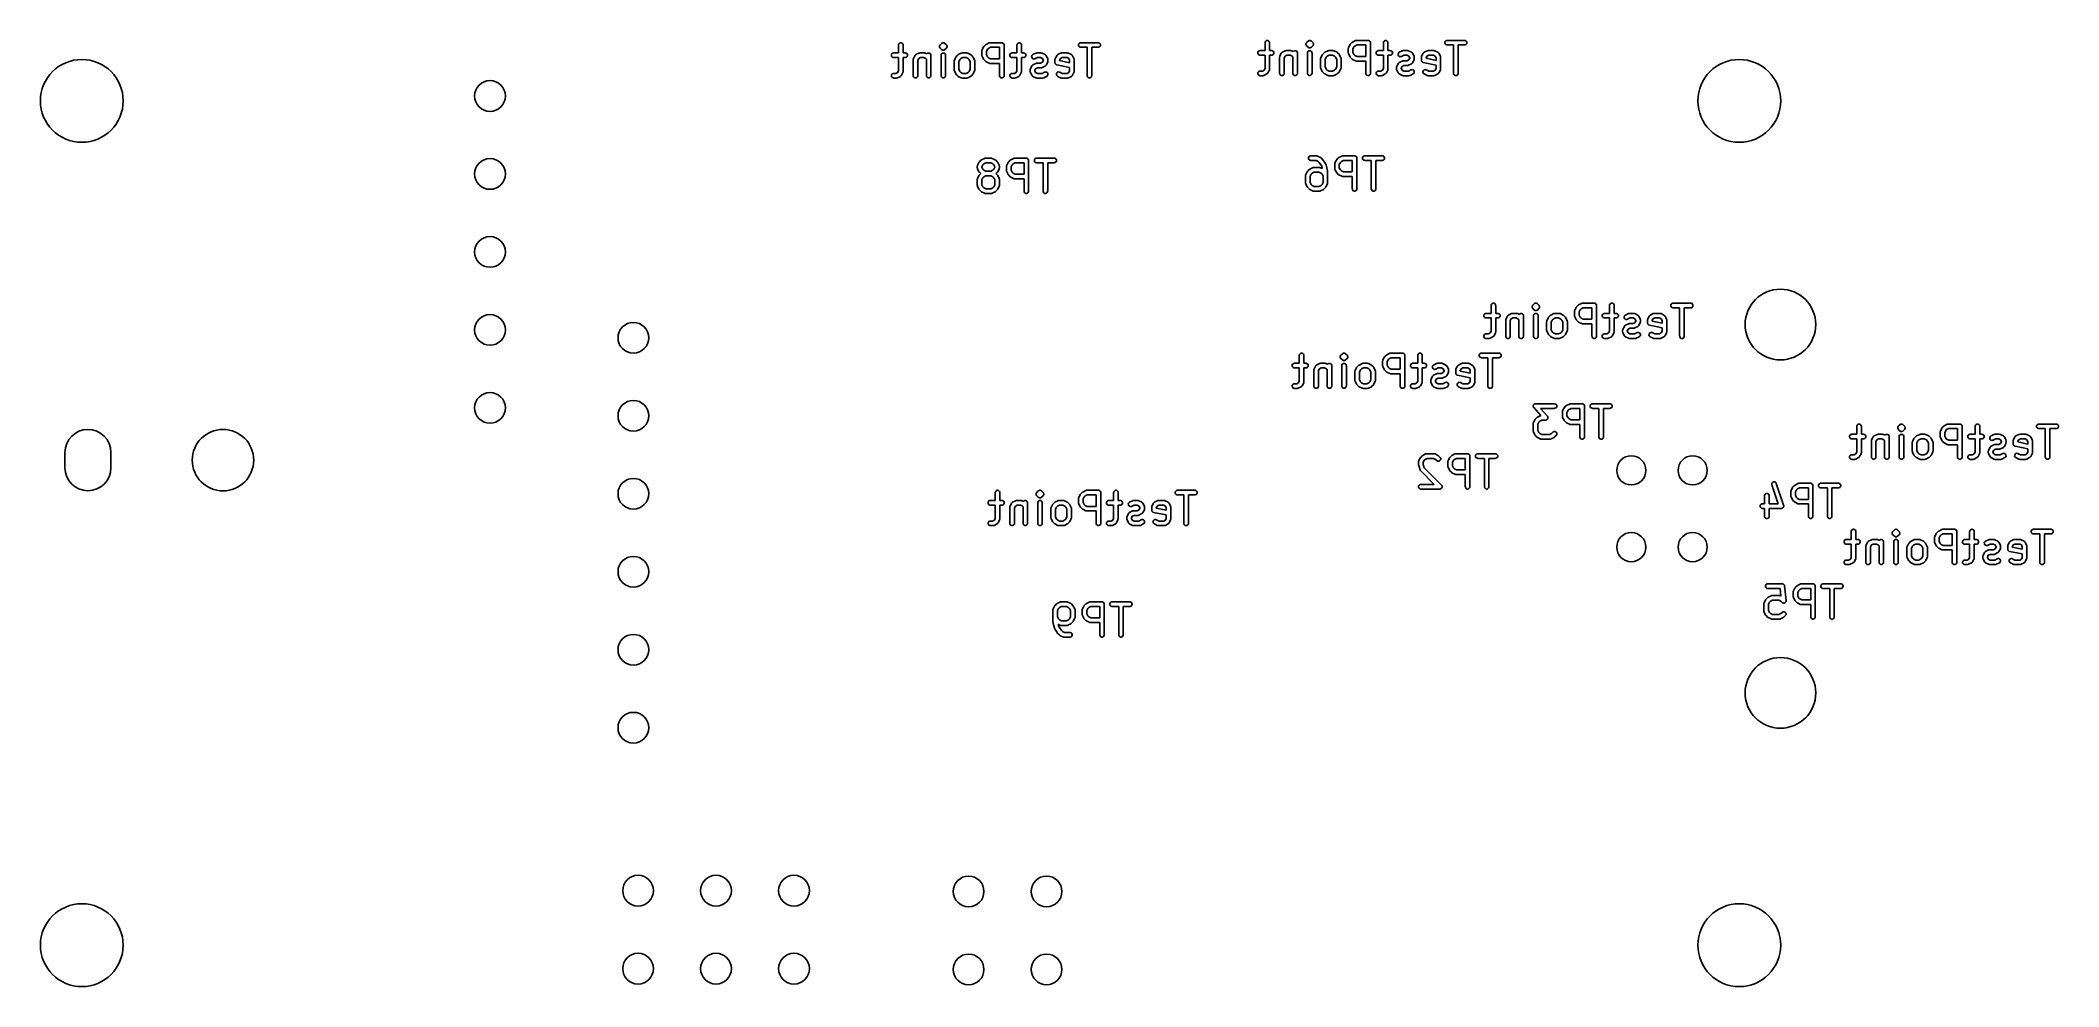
# Model space of a CAD drawing. Header units: inches. Extents: x 4.79 to 7.38, y -3.87 to -2.66.
import ezdxf

# ---------------------------------------------------------------- set-up
doc = ezdxf.new("R2010")
doc.units = ezdxf.units.IN
doc.header["$MEASUREMENT"] = 0
doc.layers.add('BLACK', color=250, linetype='CONTINUOUS')

msp = doc.modelspace()

# ---------------------------------------------------------------- linework, layer by layer
at = {"layer": 'BLACK', "linetype": 'CONTINUOUS'}
for p, q in [((5.8902, -2.664), (5.8907, -2.6629)), ((5.8902, -2.6645), (5.8902, -2.664)), ((5.8902, -2.6747), (5.8902, -2.6645)), ((5.8907, -2.6629), (5.8915, -2.6621)), ((5.8915, -2.6621), (5.8926, -2.6616)), ((5.8926, -2.6616), (5.8937, -2.6616)), ((5.8937, -2.6616), (5.8948, -2.6621)), ((5.8948, -2.6621), (5.8956, -2.6629)), ((5.8956, -2.6629), (5.896, -2.664)), ((5.896, -2.664), (5.8961, -2.6645)), ((5.8961, -2.6645), (5.8961, -2.6747)), ((5.9427, -2.6658), (5.9432, -2.6648)), ((5.9427, -2.667), (5.9427, -2.6658)), ((5.9432, -2.6648), (5.9435, -2.6643)), ((5.9435, -2.6643), (5.9454, -2.6624)), ((5.9454, -2.6624), (5.9459, -2.6621)), ((5.9459, -2.6621), (5.9469, -2.6616)), ((5.9469, -2.6616), (5.9481, -2.6616)), ((5.9481, -2.6616), (5.9481, -2.6616)), ((5.9481, -2.6616), (5.9491, -2.6621)), ((5.9491, -2.6621), (5.9496, -2.6624)), ((5.9496, -2.6624), (5.9515, -2.6643)), ((5.9515, -2.6643), (5.9518, -2.6648)), ((5.9518, -2.6648), (5.952, -2.6651)), ((5.952, -2.6651), (5.9523, -2.6658)), ((5.9523, -2.6658), (5.9523, -2.667)), ((5.9996, -2.6664), (5.9998, -2.6662)), ((5.9998, -2.6662), (6.0017, -2.6643)), ((6.0017, -2.6643), (6.0019, -2.6641)), ((6.0019, -2.6641), (6.002, -2.664)), ((6.0019, -2.6641), (6.0019, -2.6641)), ((6.002, -2.664), (6.0021, -2.664)), ((6.0021, -2.664), (6.0022, -2.6639)), ((6.0022, -2.6639), (6.0024, -2.6638)), ((6.0024, -2.6638), (6.0062, -2.6619)), ((6.0062, -2.6619), (6.0067, -2.6617)), ((6.0067, -2.6617), (6.0068, -2.6617)), ((6.0068, -2.6617), (6.0069, -2.6616)), ((6.0069, -2.6616), (6.0075, -2.6616)), ((6.0075, -2.6616), (6.0225, -2.6616)), ((6.0225, -2.6616), (6.0231, -2.6616)), ((6.0231, -2.6616), (6.0241, -2.6621)), ((6.0241, -2.6621), (6.025, -2.6629)), ((6.025, -2.6629), (6.0254, -2.664)), ((6.0254, -2.664), (6.0255, -2.6645)), ((6.0255, -2.6645), (6.0255, -2.7039)), ((6.042, -2.6645), (6.0421, -2.664)), ((6.042, -2.6747), (6.042, -2.6645)), ((6.0421, -2.664), (6.0425, -2.6629)), ((6.0425, -2.6629), (6.0434, -2.6621)), ((6.0434, -2.6621), (6.0444, -2.6616)), ((6.0444, -2.6616), (6.0456, -2.6616)), ((6.0456, -2.6616), (6.0466, -2.6621)), ((6.0466, -2.6621), (6.0475, -2.6629)), ((6.0475, -2.6629), (6.0479, -2.664)), ((6.0479, -2.664), (6.0479, -2.6645)), ((6.0479, -2.6645), (6.0479, -2.6747)), ((6.1208, -2.664), (6.1213, -2.6629)), ((6.1208, -2.6651), (6.1208, -2.664)), ((6.1213, -2.6662), (6.1208, -2.6651)), ((6.1213, -2.6629), (6.1221, -2.6621)), ((6.1221, -2.667), (6.1213, -2.6662)), ((6.1221, -2.6621), (6.1232, -2.6616)), ((6.1232, -2.6616), (6.1237, -2.6616)), ((6.1237, -2.6616), (6.1462, -2.6616)), ((6.1462, -2.6616), (6.1468, -2.6616)), ((6.1468, -2.6616), (6.1479, -2.6621)), ((6.1479, -2.6621), (6.1487, -2.6629)), ((6.1487, -2.6662), (6.1479, -2.667)), ((6.1487, -2.6629), (6.1491, -2.664)), ((6.1491, -2.6651), (6.1487, -2.6662)), ((6.1491, -2.664), (6.1491, -2.6651)), ((6.3602, -2.661), (6.3607, -2.6599)), ((6.3602, -2.6615), (6.3602, -2.661)), ((6.3602, -2.6717), (6.3602, -2.6615)), ((6.3607, -2.6599), (6.3615, -2.6591)), ((6.3615, -2.6591), (6.3626, -2.6586)), ((6.3626, -2.6586), (6.3637, -2.6586)), ((6.3637, -2.6586), (6.3648, -2.6591)), ((6.3648, -2.6591), (6.3656, -2.6599)), ((6.3656, -2.6599), (6.366, -2.661)), ((6.366, -2.661), (6.3661, -2.6615)), ((6.3661, -2.6615), (6.3661, -2.6717)), ((6.4127, -2.6628), (6.4132, -2.6618)), ((6.4127, -2.664), (6.4127, -2.6628)), ((6.4132, -2.6651), (6.4127, -2.664)), ((6.4132, -2.6618), (6.4135, -2.6613)), ((6.4135, -2.6655), (6.4132, -2.6651)), ((6.4135, -2.6613), (6.4154, -2.6594)), ((6.4154, -2.6674), (6.4135, -2.6655)), ((6.4154, -2.6594), (6.4159, -2.6591)), ((6.4159, -2.6591), (6.4169, -2.6586)), ((6.4169, -2.6586), (6.4181, -2.6586)), ((6.4181, -2.6586), (6.4181, -2.6586)), ((6.4181, -2.6586), (6.4191, -2.6591)), ((6.4191, -2.6591), (6.4196, -2.6594)), ((6.4196, -2.6594), (6.4215, -2.6613)), ((6.4215, -2.6655), (6.4196, -2.6674)), ((6.4215, -2.6613), (6.4218, -2.6618)), ((6.4218, -2.6651), (6.4215, -2.6655)), ((6.4218, -2.6618), (6.422, -2.6621)), ((6.4223, -2.664), (6.4218, -2.6651)), ((6.422, -2.6621), (6.4223, -2.6628)), ((6.4223, -2.6628), (6.4223, -2.664)), ((6.4674, -2.6677), (6.4692, -2.664)), ((6.4692, -2.664), (6.4694, -2.6637)), ((6.4694, -2.6637), (6.4694, -2.6636)), ((6.4694, -2.6636), (6.4695, -2.6636)), ((6.4695, -2.6635), (6.4696, -2.6634)), ((6.4695, -2.6636), (6.4695, -2.6635)), ((6.4696, -2.6634), (6.4698, -2.6632)), ((6.4698, -2.6632), (6.4717, -2.6613)), ((6.4717, -2.6613), (6.4719, -2.6611)), ((6.4719, -2.6611), (6.472, -2.661)), ((6.4719, -2.6611), (6.4719, -2.6611)), ((6.472, -2.661), (6.4721, -2.661)), ((6.4721, -2.661), (6.4722, -2.6609)), ((6.4722, -2.6609), (6.4724, -2.6608)), ((6.4724, -2.6608), (6.4762, -2.6589)), ((6.4755, -2.6658), (6.4743, -2.667)), ((6.4782, -2.6645), (6.4755, -2.6658)), ((6.4762, -2.6589), (6.4767, -2.6587)), ((6.4767, -2.6587), (6.4768, -2.6587)), ((6.4768, -2.6587), (6.4769, -2.6586)), ((6.4769, -2.6586), (6.4775, -2.6586)), ((6.4775, -2.6586), (6.4925, -2.6586)), ((6.4895, -2.6645), (6.4782, -2.6645)), ((6.4895, -2.6792), (6.4895, -2.6645)), ((6.4925, -2.6586), (6.4931, -2.6586)), ((6.4931, -2.6586), (6.4941, -2.6591)), ((6.4941, -2.6591), (6.495, -2.6599)), ((6.495, -2.6599), (6.4954, -2.661)), ((6.4954, -2.661), (6.4955, -2.6615)), ((6.4955, -2.6615), (6.4955, -2.7009)), ((6.512, -2.6615), (6.5121, -2.661)), ((6.512, -2.6717), (6.512, -2.6615)), ((6.5121, -2.661), (6.5125, -2.6599)), ((6.5125, -2.6599), (6.5134, -2.6591)), ((6.5134, -2.6591), (6.5144, -2.6586)), ((6.5144, -2.6586), (6.5156, -2.6586)), ((6.5156, -2.6586), (6.5166, -2.6591)), ((6.5166, -2.6591), (6.5175, -2.6599)), ((6.5175, -2.6599), (6.5179, -2.661)), ((6.5179, -2.661), (6.5179, -2.6615)), ((6.5179, -2.6615), (6.5179, -2.6717)), ((6.5908, -2.661), (6.5913, -2.6599)), ((6.5908, -2.6621), (6.5908, -2.661)), ((6.5913, -2.6632), (6.5908, -2.6621)), ((6.5913, -2.6599), (6.5921, -2.6591)), ((6.5921, -2.664), (6.5913, -2.6632)), ((6.5921, -2.6591), (6.5932, -2.6586)), ((6.5932, -2.6644), (6.5921, -2.664)), ((6.5932, -2.6586), (6.5937, -2.6586)), ((6.5937, -2.6645), (6.5932, -2.6644)), ((6.5937, -2.6586), (6.6162, -2.6586)), ((6.602, -2.6645), (6.5937, -2.6645)), ((6.602, -2.7009), (6.602, -2.6645)), ((6.6162, -2.6645), (6.6079, -2.6645)), ((6.6079, -2.6645), (6.6079, -2.7009)), ((6.6162, -2.6586), (6.6168, -2.6586)), ((6.6168, -2.6644), (6.6162, -2.6645)), ((6.6168, -2.6586), (6.6179, -2.6591)), ((6.6179, -2.664), (6.6168, -2.6644)), ((6.6179, -2.6591), (6.6187, -2.6599)), ((6.6187, -2.6632), (6.6179, -2.664)), ((6.6187, -2.6599), (6.6191, -2.661)), ((6.6191, -2.6621), (6.6187, -2.6632)), ((6.6191, -2.661), (6.6191, -2.6621)), ((5.8809, -2.6771), (5.8813, -2.676)), ((5.8809, -2.6782), (5.8809, -2.6771)), ((5.8813, -2.6793), (5.8809, -2.6782)), ((5.8813, -2.676), (5.8821, -2.6752)), ((5.8821, -2.6801), (5.8813, -2.6793)), ((5.8821, -2.6752), (5.8832, -2.6748)), ((5.8832, -2.6806), (5.8821, -2.6801)), ((5.8832, -2.6748), (5.8838, -2.6747)), ((5.8838, -2.6806), (5.8832, -2.6806)), ((5.8838, -2.6747), (5.8902, -2.6747)), ((5.8902, -2.6806), (5.8838, -2.6806)), ((5.8902, -2.6976), (5.8902, -2.6806)), ((5.8961, -2.6747), (5.8988, -2.6747)), ((5.8988, -2.6806), (5.8961, -2.6806)), ((5.8961, -2.6806), (5.8961, -2.6983)), ((5.8988, -2.6747), (5.8993, -2.6748)), ((5.8993, -2.6806), (5.8988, -2.6806)), ((5.8993, -2.6748), (5.9004, -2.6752)), ((5.9004, -2.6801), (5.8993, -2.6806)), ((5.9004, -2.6752), (5.9012, -2.676)), ((5.9012, -2.6793), (5.9004, -2.6801)), ((5.9012, -2.676), (5.9017, -2.6771)), ((5.9017, -2.6782), (5.9012, -2.6793)), ((5.9017, -2.6771), (5.9017, -2.6782)), ((5.9089, -2.6833), (5.909, -2.6827)), ((5.9089, -2.7039), (5.9089, -2.6833)), ((5.909, -2.6825), (5.9092, -2.682)), ((5.909, -2.6826), (5.909, -2.6825)), ((5.909, -2.6827), (5.909, -2.6826)), ((5.9092, -2.682), (5.9111, -2.6782)), ((5.9111, -2.6782), (5.9112, -2.6781)), ((5.9112, -2.678), (5.9114, -2.6777)), ((5.9112, -2.6781), (5.9112, -2.678)), ((5.9112, -2.6781), (5.9112, -2.6781)), ((5.9114, -2.6777), (5.9117, -2.6775)), ((5.9117, -2.6775), (5.912, -2.6772)), ((5.912, -2.6772), (5.9122, -2.677)), ((5.9122, -2.677), (5.9123, -2.677)), ((5.9123, -2.677), (5.9124, -2.6769)), ((5.9123, -2.677), (5.9123, -2.677)), ((5.9124, -2.6769), (5.9162, -2.675)), ((5.916, -2.6817), (5.9148, -2.684)), ((5.9148, -2.684), (5.9148, -2.7039)), ((5.9182, -2.6806), (5.916, -2.6817)), ((5.9162, -2.675), (5.9167, -2.6748)), ((5.9167, -2.6748), (5.9168, -2.6748)), ((5.9168, -2.6748), (5.9169, -2.6748)), ((5.9169, -2.6748), (5.9175, -2.6747)), ((5.9175, -2.6747), (5.9231, -2.6747)), ((5.9224, -2.6806), (5.9182, -2.6806)), ((5.9251, -2.682), (5.9224, -2.6806)), ((5.9231, -2.6747), (5.9237, -2.6748)), ((5.9237, -2.6748), (5.9238, -2.6748)), ((5.9238, -2.6748), (5.9239, -2.6748)), ((5.9239, -2.6748), (5.9245, -2.675)), ((5.9245, -2.675), (5.9264, -2.676)), ((5.9258, -2.6826), (5.9251, -2.682)), ((5.9258, -2.7039), (5.9258, -2.6826)), ((5.9264, -2.676), (5.9271, -2.6752)), ((5.9271, -2.6752), (5.9282, -2.6748)), ((5.9282, -2.6748), (5.9293, -2.6748)), ((5.9293, -2.6748), (5.9304, -2.6752)), ((5.9304, -2.6752), (5.9312, -2.676)), ((5.9312, -2.676), (5.9317, -2.6771)), ((5.9317, -2.6771), (5.9317, -2.6777)), ((5.9317, -2.6777), (5.9317, -2.7039)), ((5.9432, -2.6681), (5.9427, -2.667)), ((5.9435, -2.6685), (5.9432, -2.6681)), ((5.9454, -2.6704), (5.9435, -2.6685)), ((5.9446, -2.6771), (5.9451, -2.676)), ((5.9446, -2.6777), (5.9446, -2.6771)), ((5.9446, -2.7039), (5.9446, -2.6777)), ((5.9451, -2.676), (5.9459, -2.6752)), ((5.9459, -2.6707), (5.9454, -2.6704)), ((5.9469, -2.6712), (5.9459, -2.6707)), ((5.9459, -2.6752), (5.9469, -2.6748)), ((5.9481, -2.6712), (5.9469, -2.6712)), ((5.9469, -2.6712), (5.9469, -2.6712)), ((5.9469, -2.6748), (5.9481, -2.6748)), ((5.9491, -2.6707), (5.9481, -2.6712)), ((5.9481, -2.6712), (5.9481, -2.6712)), ((5.9481, -2.6748), (5.9491, -2.6752)), ((5.9496, -2.6704), (5.9491, -2.6707)), ((5.9491, -2.6752), (5.95, -2.676)), ((5.9515, -2.6685), (5.9496, -2.6704)), ((5.95, -2.676), (5.9504, -2.6771)), ((5.9504, -2.6771), (5.9505, -2.6777)), ((5.9505, -2.6777), (5.9505, -2.7039)), ((5.9518, -2.6681), (5.9515, -2.6685)), ((5.9523, -2.667), (5.9518, -2.6681)), ((5.9614, -2.6852), (5.9615, -2.6846)), ((5.9614, -2.6964), (5.9614, -2.6852)), ((5.9615, -2.6844), (5.9617, -2.6838)), ((5.9615, -2.6845), (5.9615, -2.6844)), ((5.9615, -2.6846), (5.9615, -2.6845)), ((5.9617, -2.6838), (5.9636, -2.6801)), ((5.9636, -2.6801), (5.9638, -2.6798)), ((5.9638, -2.6798), (5.9639, -2.6797)), ((5.9638, -2.6798), (5.9638, -2.6798)), ((5.9639, -2.6796), (5.964, -2.6795)), ((5.9639, -2.6797), (5.9639, -2.6796)), ((5.964, -2.6795), (5.9642, -2.6793)), ((5.9642, -2.6793), (5.966, -2.6774)), ((5.966, -2.6774), (5.9663, -2.6773)), ((5.9663, -2.6772), (5.9664, -2.6771)), ((5.9663, -2.6773), (5.9663, -2.6772)), ((5.9664, -2.6771), (5.9665, -2.6771)), ((5.9665, -2.6771), (5.9666, -2.677)), ((5.9666, -2.677), (5.9668, -2.6769)), ((5.9668, -2.6769), (5.9706, -2.675)), ((5.9687, -2.6832), (5.9673, -2.6859)), ((5.9673, -2.6859), (5.9673, -2.6957)), ((5.9699, -2.682), (5.9687, -2.6832)), ((5.9726, -2.6806), (5.9699, -2.682)), ((5.9706, -2.675), (5.9711, -2.6748)), ((5.9711, -2.6748), (5.9712, -2.6748)), ((5.9712, -2.6748), (5.9713, -2.6748)), ((5.9713, -2.6748), (5.9719, -2.6747)), ((5.9719, -2.6747), (5.9775, -2.6747)), ((5.9768, -2.6806), (5.9726, -2.6806)), ((5.9795, -2.682), (5.9768, -2.6806)), ((5.9775, -2.6747), (5.9781, -2.6748)), ((5.9781, -2.6748), (5.9782, -2.6748)), ((5.9782, -2.6748), (5.9783, -2.6748)), ((5.9783, -2.6748), (5.9788, -2.675)), ((5.9788, -2.675), (5.9826, -2.6769)), ((5.9807, -2.6832), (5.9795, -2.682)), ((5.9821, -2.6859), (5.9807, -2.6832)), ((5.9821, -2.6957), (5.9821, -2.6859)), ((5.9826, -2.6769), (5.9828, -2.677)), ((5.9828, -2.677), (5.9829, -2.6771)), ((5.9829, -2.6771), (5.983, -2.6771)), ((5.983, -2.6771), (5.9831, -2.6772)), ((5.9831, -2.6772), (5.9831, -2.6773)), ((5.9831, -2.6773), (5.9833, -2.6774)), ((5.9833, -2.6774), (5.9852, -2.6793)), ((5.9852, -2.6793), (5.9854, -2.6795)), ((5.9854, -2.6795), (5.9855, -2.6796)), ((5.9855, -2.6796), (5.9855, -2.6797)), ((5.9855, -2.6797), (5.9856, -2.6798)), ((5.9856, -2.6798), (5.9856, -2.6798)), ((5.9856, -2.6798), (5.9858, -2.6801)), ((5.9858, -2.6801), (5.9876, -2.6838)), ((5.9876, -2.6838), (5.9879, -2.6844)), ((5.9879, -2.6844), (5.9879, -2.6845)), ((5.9879, -2.6845), (5.9879, -2.6846)), ((5.9879, -2.6846), (5.988, -2.6852)), ((5.988, -2.6852), (5.988, -2.6964)), ((5.997, -2.672), (5.9971, -2.6715)), ((5.997, -2.6777), (5.997, -2.672)), ((5.9971, -2.6782), (5.997, -2.6777)), ((5.9971, -2.6714), (5.9972, -2.6713)), ((5.9971, -2.6715), (5.9971, -2.6714)), ((5.9971, -2.6783), (5.9971, -2.6782)), ((5.9972, -2.6784), (5.9971, -2.6783)), ((5.9972, -2.6713), (5.9974, -2.6707)), ((5.9974, -2.679), (5.9972, -2.6784)), ((5.9974, -2.6707), (5.9992, -2.667)), ((5.9992, -2.6827), (5.9974, -2.679)), ((5.9992, -2.667), (5.9994, -2.6667)), ((5.9994, -2.683), (5.9992, -2.6827)), ((5.9994, -2.6667), (5.9994, -2.6666)), ((5.9994, -2.6666), (5.9995, -2.6666)), ((5.9995, -2.6831), (5.9994, -2.683)), ((5.9994, -2.683), (5.9994, -2.683)), ((5.9995, -2.6665), (5.9996, -2.6664)), ((5.9995, -2.6666), (5.9995, -2.6665)), ((5.9995, -2.6832), (5.9995, -2.6831)), ((5.9996, -2.6833), (5.9995, -2.6832)), ((5.9998, -2.6835), (5.9996, -2.6833)), ((6.0017, -2.6854), (5.9998, -2.6835)), ((6.0019, -2.6856), (6.0017, -2.6854)), ((6.002, -2.6857), (6.0019, -2.6856)), ((6.0019, -2.6856), (6.0019, -2.6856)), ((6.0021, -2.6857), (6.002, -2.6857)), ((6.0022, -2.6858), (6.0021, -2.6857)), ((6.0024, -2.6859), (6.0022, -2.6858)), ((6.0062, -2.6878), (6.0024, -2.6859)), ((6.0043, -2.67), (6.003, -2.6727)), ((6.003, -2.6727), (6.003, -2.677)), ((6.003, -2.677), (6.0043, -2.6797)), ((6.0055, -2.6688), (6.0043, -2.67)), ((6.0043, -2.6797), (6.0055, -2.6809)), ((6.0082, -2.6675), (6.0055, -2.6688)), ((6.0055, -2.6809), (6.0082, -2.6822)), ((6.0067, -2.688), (6.0062, -2.6878)), ((6.0068, -2.688), (6.0067, -2.688)), ((6.0069, -2.6881), (6.0068, -2.688)), ((6.0075, -2.6881), (6.0069, -2.6881)), ((6.0195, -2.6881), (6.0075, -2.6881)), ((6.0195, -2.6675), (6.0082, -2.6675)), ((6.0082, -2.6822), (6.0195, -2.6822)), ((6.0195, -2.6822), (6.0195, -2.6675)), ((6.0195, -2.7039), (6.0195, -2.6881)), ((6.0327, -2.6771), (6.0332, -2.676)), ((6.0327, -2.6782), (6.0327, -2.6771)), ((6.0332, -2.6793), (6.0327, -2.6782)), ((6.0332, -2.676), (6.034, -2.6752)), ((6.034, -2.6801), (6.0332, -2.6793)), ((6.034, -2.6752), (6.035, -2.6748)), ((6.035, -2.6806), (6.034, -2.6801)), ((6.035, -2.6748), (6.0356, -2.6747)), ((6.0356, -2.6806), (6.035, -2.6806)), ((6.0356, -2.6747), (6.042, -2.6747)), ((6.042, -2.6806), (6.0356, -2.6806)), ((6.042, -2.6976), (6.042, -2.6806)), ((6.0479, -2.6747), (6.0506, -2.6747)), ((6.0506, -2.6806), (6.0479, -2.6806)), ((6.0479, -2.6806), (6.0479, -2.6983)), ((6.0506, -2.6747), (6.0512, -2.6748)), ((6.0512, -2.6806), (6.0506, -2.6806)), ((6.0512, -2.6748), (6.0523, -2.6752)), ((6.0523, -2.6801), (6.0512, -2.6806)), ((6.0523, -2.6752), (6.0531, -2.676)), ((6.0531, -2.6793), (6.0523, -2.6801)), ((6.0531, -2.676), (6.0535, -2.6771)), ((6.0535, -2.6782), (6.0531, -2.6793)), ((6.0535, -2.6771), (6.0535, -2.6782)), ((6.0592, -2.6951), (6.0611, -2.6913)), ((6.0608, -2.6792), (6.0612, -2.6781)), ((6.0609, -2.6803), (6.0608, -2.6792)), ((6.0614, -2.6813), (6.0609, -2.6803)), ((6.0611, -2.6913), (6.0612, -2.6912)), ((6.0612, -2.6781), (6.0619, -2.6772)), ((6.0612, -2.6911), (6.0614, -2.6908)), ((6.0612, -2.6912), (6.0612, -2.6911)), ((6.0612, -2.6912), (6.0612, -2.6912)), ((6.0623, -2.6821), (6.0614, -2.6813)), ((6.0614, -2.6908), (6.0617, -2.6906)), ((6.0617, -2.6906), (6.0619, -2.6903)), ((6.0619, -2.6772), (6.0624, -2.6769)), ((6.0619, -2.6903), (6.0622, -2.6901)), ((6.0622, -2.6901), (6.0623, -2.6901)), ((6.0634, -2.6825), (6.0623, -2.6821)), ((6.0623, -2.6901), (6.0624, -2.69)), ((6.0623, -2.6901), (6.0623, -2.6901)), ((6.0624, -2.6769), (6.0662, -2.675)), ((6.0624, -2.69), (6.0662, -2.6881)), ((6.0645, -2.6824), (6.0634, -2.6825)), ((6.0651, -2.6822), (6.0645, -2.6824)), ((6.0682, -2.6806), (6.0651, -2.6822)), ((6.0662, -2.675), (6.0667, -2.6748)), ((6.0662, -2.6881), (6.0667, -2.6879)), ((6.0667, -2.6748), (6.0668, -2.6748)), ((6.0667, -2.6879), (6.0668, -2.6879)), ((6.0668, -2.6748), (6.0669, -2.6748)), ((6.0668, -2.6879), (6.0669, -2.6879)), ((6.0669, -2.6748), (6.0675, -2.6747)), ((6.0669, -2.6879), (6.0675, -2.6878)), ((6.0675, -2.6747), (6.0731, -2.6747)), ((6.0675, -2.6878), (6.0724, -2.6878)), ((6.0724, -2.6806), (6.0682, -2.6806)), ((6.0747, -2.6817), (6.0724, -2.6806)), ((6.0724, -2.6878), (6.0747, -2.6867)), ((6.0731, -2.6747), (6.0737, -2.6748)), ((6.0737, -2.6748), (6.0738, -2.6748)), ((6.0738, -2.6748), (6.0739, -2.6748)), ((6.0739, -2.6748), (6.0744, -2.675)), ((6.0744, -2.675), (6.0782, -2.6769)), ((6.0782, -2.6915), (6.0744, -2.6934)), ((6.0758, -2.684), (6.0747, -2.6817)), ((6.0747, -2.6867), (6.0758, -2.6845)), ((6.0758, -2.6845), (6.0758, -2.684)), ((6.0782, -2.6769), (6.0783, -2.677)), ((6.0783, -2.6915), (6.0782, -2.6915)), ((6.0783, -2.677), (6.0783, -2.677)), ((6.0783, -2.677), (6.0784, -2.677)), ((6.0784, -2.6914), (6.0783, -2.6915)), ((6.0783, -2.6915), (6.0783, -2.6915)), ((6.0784, -2.677), (6.0787, -2.6772)), ((6.0787, -2.6912), (6.0784, -2.6914)), ((6.0787, -2.6772), (6.0789, -2.6775)), ((6.0789, -2.691), (6.0787, -2.6912)), ((6.0789, -2.6775), (6.0792, -2.6777)), ((6.0792, -2.6907), (6.0789, -2.691)), ((6.0792, -2.6777), (6.0794, -2.678)), ((6.0794, -2.6904), (6.0792, -2.6907)), ((6.0794, -2.678), (6.0794, -2.6781)), ((6.0794, -2.6781), (6.0794, -2.6781)), ((6.0794, -2.6781), (6.0795, -2.6782)), ((6.0795, -2.6902), (6.0794, -2.6903)), ((6.0794, -2.6903), (6.0794, -2.6904)), ((6.0794, -2.6904), (6.0794, -2.6904)), ((6.0795, -2.6782), (6.0814, -2.682)), ((6.0814, -2.6865), (6.0795, -2.6902)), ((6.0814, -2.682), (6.0816, -2.6825)), ((6.0816, -2.6859), (6.0814, -2.6865)), ((6.0816, -2.6825), (6.0816, -2.6826)), ((6.0816, -2.6826), (6.0816, -2.6827)), ((6.0816, -2.6827), (6.0817, -2.6833)), ((6.0817, -2.6852), (6.0816, -2.6857)), ((6.0816, -2.6857), (6.0816, -2.6858)), ((6.0816, -2.6858), (6.0816, -2.6859)), ((6.0817, -2.6833), (6.0817, -2.6852)), ((6.0908, -2.6827), (6.0909, -2.6826)), ((6.0908, -2.6833), (6.0908, -2.6827)), ((6.0908, -2.687), (6.0908, -2.6833)), ((6.0908, -2.6876), (6.0908, -2.687)), ((6.091, -2.6879), (6.0908, -2.6876)), ((6.0909, -2.6825), (6.0911, -2.682)), ((6.0909, -2.6826), (6.0909, -2.6825)), ((6.091, -2.6882), (6.091, -2.6879)), ((6.0912, -2.6884), (6.091, -2.6882)), ((6.0911, -2.682), (6.093, -2.6782)), ((6.0913, -2.6887), (6.0912, -2.6884)), ((6.0915, -2.6889), (6.0913, -2.6887)), ((6.0917, -2.6891), (6.0915, -2.6889)), ((6.0919, -2.6893), (6.0917, -2.6891)), ((6.0921, -2.6895), (6.0919, -2.6893)), ((6.0924, -2.6896), (6.0921, -2.6895)), ((6.0926, -2.6898), (6.0924, -2.6896)), ((6.0932, -2.6899), (6.0926, -2.6898)), ((6.093, -2.6781), (6.0931, -2.678)), ((6.093, -2.6782), (6.093, -2.6781)), ((6.093, -2.6781), (6.093, -2.6781)), ((6.0931, -2.678), (6.0933, -2.6777)), ((6.1095, -2.6932), (6.0932, -2.6899)), ((6.0933, -2.6777), (6.0936, -2.6775)), ((6.0936, -2.6775), (6.0938, -2.6772)), ((6.0938, -2.6772), (6.0941, -2.677)), ((6.0941, -2.677), (6.0942, -2.677)), ((6.0942, -2.677), (6.0943, -2.6769)), ((6.0942, -2.677), (6.0942, -2.677)), ((6.0943, -2.6769), (6.098, -2.675)), ((6.0978, -2.6817), (6.0967, -2.684)), ((6.0967, -2.684), (6.0967, -2.6846)), ((6.0967, -2.6846), (6.1095, -2.6872)), ((6.1001, -2.6806), (6.0978, -2.6817)), ((6.098, -2.675), (6.0986, -2.6748)), ((6.0986, -2.6748), (6.0987, -2.6748)), ((6.0987, -2.6748), (6.0988, -2.6748)), ((6.0988, -2.6748), (6.0994, -2.6747)), ((6.0994, -2.6747), (6.1069, -2.6747)), ((6.1062, -2.6806), (6.1001, -2.6806)), ((6.1084, -2.6817), (6.1062, -2.6806)), ((6.1069, -2.6747), (6.1074, -2.6748)), ((6.1074, -2.6748), (6.1075, -2.6748)), ((6.1075, -2.6748), (6.1076, -2.6748)), ((6.1076, -2.6748), (6.1082, -2.675)), ((6.1082, -2.675), (6.1119, -2.6769)), ((6.1095, -2.684), (6.1084, -2.6817)), ((6.1095, -2.6872), (6.1095, -2.684)), ((6.1119, -2.6769), (6.112, -2.677)), ((6.112, -2.677), (6.1121, -2.677)), ((6.1121, -2.677), (6.1121, -2.677)), ((6.1121, -2.677), (6.1124, -2.6772)), ((6.1124, -2.6772), (6.1127, -2.6775)), ((6.1127, -2.6775), (6.1129, -2.6777)), ((6.1129, -2.6777), (6.1131, -2.678)), ((6.1131, -2.678), (6.1132, -2.6781)), ((6.1132, -2.6781), (6.1132, -2.6781)), ((6.1132, -2.6781), (6.1133, -2.6782)), ((6.1133, -2.6782), (6.1151, -2.682)), ((6.1151, -2.682), (6.1153, -2.6825)), ((6.1153, -2.6825), (6.1153, -2.6826)), ((6.1153, -2.6826), (6.1154, -2.6827)), ((6.1154, -2.6827), (6.1154, -2.6833)), ((6.1154, -2.6833), (6.1154, -2.6983)), ((6.1232, -2.6674), (6.1221, -2.667)), ((6.1237, -2.6675), (6.1232, -2.6674)), ((6.132, -2.6675), (6.1237, -2.6675)), ((6.132, -2.7039), (6.132, -2.6675)), ((6.1462, -2.6675), (6.1379, -2.6675)), ((6.1379, -2.6675), (6.1379, -2.7039)), ((6.1468, -2.6674), (6.1462, -2.6675)), ((6.1479, -2.667), (6.1468, -2.6674)), ((6.3509, -2.6741), (6.3513, -2.673)), ((6.3509, -2.6752), (6.3509, -2.6741)), ((6.3513, -2.6763), (6.3509, -2.6752)), ((6.3513, -2.673), (6.3521, -2.6722)), ((6.3521, -2.6771), (6.3513, -2.6763)), ((6.3521, -2.6722), (6.3532, -2.6718)), ((6.3532, -2.6776), (6.3521, -2.6771)), ((6.3532, -2.6718), (6.3538, -2.6717)), ((6.3538, -2.6776), (6.3532, -2.6776)), ((6.3538, -2.6717), (6.3602, -2.6717)), ((6.3602, -2.6776), (6.3538, -2.6776)), ((6.3602, -2.6946), (6.3602, -2.6776)), ((6.3661, -2.6717), (6.3688, -2.6717)), ((6.3688, -2.6776), (6.3661, -2.6776)), ((6.3661, -2.6776), (6.3661, -2.6953)), ((6.3688, -2.6717), (6.3693, -2.6718)), ((6.3693, -2.6776), (6.3688, -2.6776)), ((6.3693, -2.6718), (6.3704, -2.6722)), ((6.3704, -2.6771), (6.3693, -2.6776)), ((6.3704, -2.6722), (6.3712, -2.673)), ((6.3712, -2.6763), (6.3704, -2.6771)), ((6.3712, -2.673), (6.3717, -2.6741)), ((6.3717, -2.6752), (6.3712, -2.6763)), ((6.3717, -2.6741), (6.3717, -2.6752)), ((6.3789, -2.6803), (6.379, -2.6797)), ((6.3789, -2.7009), (6.3789, -2.6803)), ((6.379, -2.6795), (6.3792, -2.679)), ((6.379, -2.6796), (6.379, -2.6795)), ((6.379, -2.6797), (6.379, -2.6796)), ((6.3792, -2.679), (6.3811, -2.6752)), ((6.3811, -2.6752), (6.3812, -2.6751)), ((6.3812, -2.675), (6.3814, -2.6747)), ((6.3812, -2.6751), (6.3812, -2.675)), ((6.3812, -2.6751), (6.3812, -2.6751)), ((6.3814, -2.6747), (6.3817, -2.6745)), ((6.3817, -2.6745), (6.382, -2.6742)), ((6.382, -2.6742), (6.3822, -2.674)), ((6.3822, -2.674), (6.3823, -2.674)), ((6.3823, -2.674), (6.3824, -2.6739)), ((6.3823, -2.674), (6.3823, -2.674)), ((6.3824, -2.6739), (6.3862, -2.672)), ((6.386, -2.6787), (6.3848, -2.681)), ((6.3848, -2.681), (6.3848, -2.7009)), ((6.3882, -2.6776), (6.386, -2.6787)), ((6.3862, -2.672), (6.3867, -2.6718)), ((6.3867, -2.6718), (6.3868, -2.6718)), ((6.3868, -2.6718), (6.3869, -2.6718)), ((6.3869, -2.6718), (6.3875, -2.6717)), ((6.3875, -2.6717), (6.3931, -2.6717)), ((6.3924, -2.6776), (6.3882, -2.6776)), ((6.3951, -2.679), (6.3924, -2.6776)), ((6.3931, -2.6717), (6.3937, -2.6718)), ((6.3937, -2.6718), (6.3938, -2.6718)), ((6.3938, -2.6718), (6.3939, -2.6718)), ((6.3939, -2.6718), (6.3945, -2.672)), ((6.3945, -2.672), (6.3964, -2.673)), ((6.3958, -2.6796), (6.3951, -2.679)), ((6.3958, -2.7009), (6.3958, -2.6796)), ((6.3964, -2.673), (6.3971, -2.6722)), ((6.3971, -2.6722), (6.3982, -2.6718)), ((6.3982, -2.6718), (6.3993, -2.6718)), ((6.3993, -2.6718), (6.4004, -2.6722)), ((6.4004, -2.6722), (6.4012, -2.673)), ((6.4012, -2.673), (6.4017, -2.6741)), ((6.4017, -2.6741), (6.4017, -2.6747)), ((6.4017, -2.6747), (6.4017, -2.7009)), ((6.4146, -2.6741), (6.4151, -2.673)), ((6.4146, -2.6747), (6.4146, -2.6741)), ((6.4146, -2.7009), (6.4146, -2.6747)), ((6.4151, -2.673), (6.4159, -2.6722)), ((6.4159, -2.6677), (6.4154, -2.6674)), ((6.4169, -2.6682), (6.4159, -2.6677)), ((6.4159, -2.6722), (6.4169, -2.6718)), ((6.4181, -2.6682), (6.4169, -2.6682)), ((6.4169, -2.6682), (6.4169, -2.6682)), ((6.4169, -2.6718), (6.4181, -2.6718)), ((6.4191, -2.6677), (6.4181, -2.6682)), ((6.4181, -2.6682), (6.4181, -2.6682)), ((6.4181, -2.6718), (6.4191, -2.6722)), ((6.4196, -2.6674), (6.4191, -2.6677)), ((6.4191, -2.6722), (6.42, -2.673)), ((6.42, -2.673), (6.4204, -2.6741)), ((6.4204, -2.6741), (6.4205, -2.6747)), ((6.4205, -2.6747), (6.4205, -2.7009)), ((6.4314, -2.6822), (6.4315, -2.6816)), ((6.4314, -2.6934), (6.4314, -2.6822)), ((6.4315, -2.6814), (6.4317, -2.6808)), ((6.4315, -2.6815), (6.4315, -2.6814)), ((6.4315, -2.6816), (6.4315, -2.6815)), ((6.4317, -2.6808), (6.4336, -2.6771)), ((6.4336, -2.6771), (6.4338, -2.6768)), ((6.4338, -2.6768), (6.4339, -2.6767)), ((6.4338, -2.6768), (6.4338, -2.6768)), ((6.4339, -2.6766), (6.434, -2.6765)), ((6.4339, -2.6767), (6.4339, -2.6766)), ((6.434, -2.6765), (6.4342, -2.6763)), ((6.4342, -2.6763), (6.436, -2.6744)), ((6.436, -2.6744), (6.4363, -2.6743)), ((6.4363, -2.6742), (6.4364, -2.6741)), ((6.4363, -2.6743), (6.4363, -2.6742)), ((6.4364, -2.6741), (6.4365, -2.6741)), ((6.4365, -2.6741), (6.4366, -2.674)), ((6.4366, -2.674), (6.4368, -2.6739)), ((6.4368, -2.6739), (6.4406, -2.672)), ((6.4387, -2.6802), (6.4373, -2.6829)), ((6.4373, -2.6829), (6.4373, -2.6927)), ((6.4399, -2.679), (6.4387, -2.6802)), ((6.4426, -2.6776), (6.4399, -2.679)), ((6.4406, -2.672), (6.4411, -2.6718)), ((6.4411, -2.6718), (6.4412, -2.6718)), ((6.4412, -2.6718), (6.4413, -2.6718)), ((6.4413, -2.6718), (6.4419, -2.6717)), ((6.4419, -2.6717), (6.4475, -2.6717)), ((6.4468, -2.6776), (6.4426, -2.6776)), ((6.4495, -2.679), (6.4468, -2.6776)), ((6.4475, -2.6717), (6.4481, -2.6718)), ((6.4481, -2.6718), (6.4482, -2.6718)), ((6.4482, -2.6718), (6.4483, -2.6718)), ((6.4483, -2.6718), (6.4488, -2.672)), ((6.4488, -2.672), (6.4526, -2.6739)), ((6.4507, -2.6802), (6.4495, -2.679)), ((6.4521, -2.6829), (6.4507, -2.6802)), ((6.4521, -2.6927), (6.4521, -2.6829)), ((6.4526, -2.6739), (6.4528, -2.674)), ((6.4528, -2.674), (6.4529, -2.6741)), ((6.4529, -2.6741), (6.453, -2.6741)), ((6.453, -2.6741), (6.4531, -2.6742)), ((6.4531, -2.6742), (6.4531, -2.6743)), ((6.4531, -2.6743), (6.4533, -2.6744)), ((6.4533, -2.6744), (6.4552, -2.6763)), ((6.4552, -2.6763), (6.4554, -2.6765)), ((6.4554, -2.6765), (6.4555, -2.6766)), ((6.4555, -2.6766), (6.4555, -2.6767)), ((6.4555, -2.6767), (6.4556, -2.6768)), ((6.4556, -2.6768), (6.4556, -2.6768)), ((6.4556, -2.6768), (6.4558, -2.6771)), ((6.4558, -2.6771), (6.4576, -2.6808)), ((6.4576, -2.6808), (6.4579, -2.6814)), ((6.4579, -2.6814), (6.4579, -2.6815)), ((6.4579, -2.6815), (6.4579, -2.6816)), ((6.4579, -2.6816), (6.458, -2.6822)), ((6.458, -2.6822), (6.458, -2.6934)), ((6.467, -2.669), (6.4671, -2.6685)), ((6.467, -2.6747), (6.467, -2.669)), ((6.4671, -2.6752), (6.467, -2.6747)), ((6.4671, -2.6684), (6.4672, -2.6683)), ((6.4671, -2.6685), (6.4671, -2.6684)), ((6.4671, -2.6753), (6.4671, -2.6752)), ((6.4672, -2.6754), (6.4671, -2.6753)), ((6.4672, -2.6683), (6.4674, -2.6677)), ((6.4674, -2.676), (6.4672, -2.6754)), ((6.4692, -2.6797), (6.4674, -2.676)), ((6.4694, -2.68), (6.4692, -2.6797)), ((6.4695, -2.6801), (6.4694, -2.68)), ((6.4694, -2.68), (6.4694, -2.68)), ((6.4695, -2.6802), (6.4695, -2.6801)), ((6.4696, -2.6803), (6.4695, -2.6802)), ((6.4698, -2.6805), (6.4696, -2.6803)), ((6.4717, -2.6824), (6.4698, -2.6805)), ((6.4719, -2.6826), (6.4717, -2.6824)), ((6.472, -2.6827), (6.4719, -2.6826)), ((6.4719, -2.6826), (6.4719, -2.6826)), ((6.4721, -2.6827), (6.472, -2.6827)), ((6.4722, -2.6828), (6.4721, -2.6827)), ((6.4724, -2.6829), (6.4722, -2.6828)), ((6.4762, -2.6848), (6.4724, -2.6829)), ((6.4743, -2.667), (6.473, -2.6697)), ((6.473, -2.6697), (6.473, -2.674)), ((6.473, -2.674), (6.4743, -2.6767)), ((6.4743, -2.6767), (6.4755, -2.6779)), ((6.4755, -2.6779), (6.4782, -2.6792)), ((6.4767, -2.685), (6.4762, -2.6848)), ((6.4768, -2.685), (6.4767, -2.685)), ((6.4769, -2.6851), (6.4768, -2.685)), ((6.4775, -2.6851), (6.4769, -2.6851)), ((6.4895, -2.6851), (6.4775, -2.6851)), ((6.4782, -2.6792), (6.4895, -2.6792)), ((6.4895, -2.7009), (6.4895, -2.6851)), ((6.5027, -2.6741), (6.5032, -2.673)), ((6.5027, -2.6752), (6.5027, -2.6741)), ((6.5032, -2.6763), (6.5027, -2.6752)), ((6.5032, -2.673), (6.504, -2.6722)), ((6.504, -2.6771), (6.5032, -2.6763)), ((6.504, -2.6722), (6.505, -2.6718)), ((6.505, -2.6776), (6.504, -2.6771)), ((6.505, -2.6718), (6.5056, -2.6717)), ((6.5056, -2.6776), (6.505, -2.6776)), ((6.5056, -2.6717), (6.512, -2.6717)), ((6.512, -2.6776), (6.5056, -2.6776)), ((6.512, -2.6946), (6.512, -2.6776)), ((6.5179, -2.6717), (6.5206, -2.6717)), ((6.5206, -2.6776), (6.5179, -2.6776)), ((6.5179, -2.6776), (6.5179, -2.6953)), ((6.5206, -2.6717), (6.5212, -2.6718)), ((6.5212, -2.6776), (6.5206, -2.6776)), ((6.5212, -2.6718), (6.5223, -2.6722)), ((6.5223, -2.6771), (6.5212, -2.6776)), ((6.5223, -2.6722), (6.5231, -2.673)), ((6.5231, -2.6763), (6.5223, -2.6771)), ((6.5231, -2.673), (6.5235, -2.6741)), ((6.5235, -2.6752), (6.5231, -2.6763)), ((6.5235, -2.6741), (6.5235, -2.6752)), ((6.529, -2.6926), (6.5292, -2.6921)), ((6.5292, -2.6921), (6.5311, -2.6883)), ((6.5308, -2.6762), (6.5312, -2.6751)), ((6.5309, -2.6773), (6.5308, -2.6762)), ((6.5314, -2.6783), (6.5309, -2.6773)), ((6.5311, -2.6883), (6.5312, -2.6882)), ((6.5312, -2.6751), (6.5319, -2.6742)), ((6.5312, -2.6881), (6.5314, -2.6878)), ((6.5312, -2.6882), (6.5312, -2.6881)), ((6.5312, -2.6882), (6.5312, -2.6882)), ((6.5323, -2.6791), (6.5314, -2.6783)), ((6.5314, -2.6878), (6.5317, -2.6876)), ((6.5317, -2.6876), (6.5319, -2.6873)), ((6.5319, -2.6742), (6.5324, -2.6739)), ((6.5319, -2.6873), (6.5322, -2.6871)), ((6.5322, -2.6871), (6.5323, -2.6871)), ((6.5334, -2.6795), (6.5323, -2.6791)), ((6.5323, -2.6871), (6.5324, -2.687)), ((6.5323, -2.6871), (6.5323, -2.6871)), ((6.5324, -2.6739), (6.5362, -2.672)), ((6.5324, -2.687), (6.5362, -2.6851)), ((6.5345, -2.6794), (6.5334, -2.6795)), ((6.5351, -2.6792), (6.5345, -2.6794)), ((6.5359, -2.6919), (6.5348, -2.6941)), ((6.5382, -2.6776), (6.5351, -2.6792)), ((6.5382, -2.6907), (6.5359, -2.6919)), ((6.5362, -2.672), (6.5367, -2.6718)), ((6.5362, -2.6851), (6.5367, -2.6849)), ((6.5367, -2.6718), (6.5368, -2.6718)), ((6.5367, -2.6849), (6.5368, -2.6849)), ((6.5368, -2.6718), (6.5369, -2.6718)), ((6.5368, -2.6849), (6.5369, -2.6849)), ((6.5369, -2.6718), (6.5375, -2.6717)), ((6.5369, -2.6849), (6.5375, -2.6848)), ((6.5375, -2.6717), (6.5431, -2.6717)), ((6.5375, -2.6848), (6.5424, -2.6848)), ((6.5424, -2.6776), (6.5382, -2.6776)), ((6.5431, -2.6907), (6.5382, -2.6907)), ((6.5447, -2.6787), (6.5424, -2.6776)), ((6.5424, -2.6848), (6.5447, -2.6837)), ((6.5431, -2.6717), (6.5437, -2.6718)), ((6.5437, -2.6907), (6.5431, -2.6907)), ((6.5437, -2.6718), (6.5438, -2.6718)), ((6.5438, -2.6906), (6.5437, -2.6907)), ((6.5438, -2.6718), (6.5439, -2.6718)), ((6.5439, -2.6906), (6.5438, -2.6906)), ((6.5439, -2.6718), (6.5444, -2.672)), ((6.5444, -2.6904), (6.5439, -2.6906)), ((6.5444, -2.672), (6.5482, -2.6739)), ((6.5482, -2.6885), (6.5444, -2.6904)), ((6.5458, -2.681), (6.5447, -2.6787)), ((6.5447, -2.6837), (6.5458, -2.6815)), ((6.5458, -2.6815), (6.5458, -2.681)), ((6.5482, -2.6739), (6.5483, -2.674)), ((6.5483, -2.6885), (6.5482, -2.6885)), ((6.5483, -2.674), (6.5483, -2.674)), ((6.5483, -2.674), (6.5484, -2.674)), ((6.5484, -2.6884), (6.5483, -2.6885)), ((6.5483, -2.6885), (6.5483, -2.6885)), ((6.5484, -2.674), (6.5487, -2.6742)), ((6.5487, -2.6882), (6.5484, -2.6884)), ((6.5487, -2.6742), (6.5489, -2.6745)), ((6.5489, -2.688), (6.5487, -2.6882)), ((6.5489, -2.6745), (6.5492, -2.6747)), ((6.5492, -2.6877), (6.5489, -2.688)), ((6.5492, -2.6747), (6.5494, -2.675)), ((6.5494, -2.6874), (6.5492, -2.6877)), ((6.5494, -2.675), (6.5494, -2.6751)), ((6.5494, -2.6751), (6.5494, -2.6751)), ((6.5494, -2.6751), (6.5495, -2.6752)), ((6.5495, -2.6872), (6.5494, -2.6873)), ((6.5494, -2.6873), (6.5494, -2.6874)), ((6.5494, -2.6874), (6.5494, -2.6874)), ((6.5495, -2.6752), (6.5514, -2.679)), ((6.5514, -2.6835), (6.5495, -2.6872)), ((6.5514, -2.679), (6.5516, -2.6795)), ((6.5516, -2.6829), (6.5514, -2.6835)), ((6.5516, -2.6795), (6.5516, -2.6796)), ((6.5516, -2.6796), (6.5516, -2.6797)), ((6.5516, -2.6797), (6.5517, -2.6803)), ((6.5517, -2.6822), (6.5516, -2.6827)), ((6.5516, -2.6827), (6.5516, -2.6828)), ((6.5516, -2.6828), (6.5516, -2.6829)), ((6.5517, -2.6803), (6.5517, -2.6822)), ((6.5608, -2.6797), (6.5609, -2.6796)), ((6.5608, -2.6803), (6.5608, -2.6797)), ((6.5608, -2.684), (6.5608, -2.6803)), ((6.5608, -2.6846), (6.5608, -2.684)), ((6.561, -2.6849), (6.5608, -2.6846)), ((6.5609, -2.6795), (6.5611, -2.679)), ((6.5609, -2.6796), (6.5609, -2.6795)), ((6.561, -2.6852), (6.561, -2.6849)), ((6.5612, -2.6854), (6.561, -2.6852)), ((6.5611, -2.679), (6.563, -2.6752)), ((6.5613, -2.6857), (6.5612, -2.6854)), ((6.5615, -2.6859), (6.5613, -2.6857)), ((6.5617, -2.6861), (6.5615, -2.6859)), ((6.5619, -2.6863), (6.5617, -2.6861)), ((6.5621, -2.6865), (6.5619, -2.6863)), ((6.5624, -2.6866), (6.5621, -2.6865)), ((6.5626, -2.6868), (6.5624, -2.6866)), ((6.5632, -2.6869), (6.5626, -2.6868)), ((6.563, -2.6751), (6.5631, -2.675)), ((6.563, -2.6752), (6.563, -2.6751)), ((6.563, -2.6751), (6.563, -2.6751)), ((6.5631, -2.675), (6.5633, -2.6747)), ((6.5795, -2.6902), (6.5632, -2.6869)), ((6.5633, -2.6747), (6.5636, -2.6745)), ((6.5636, -2.6745), (6.5638, -2.6742)), ((6.5638, -2.6742), (6.5641, -2.674)), ((6.5641, -2.674), (6.5642, -2.674)), ((6.5642, -2.674), (6.5643, -2.6739)), ((6.5642, -2.674), (6.5642, -2.674)), ((6.5643, -2.6739), (6.568, -2.672)), ((6.5678, -2.6787), (6.5667, -2.681)), ((6.5667, -2.681), (6.5667, -2.6816)), ((6.5667, -2.6816), (6.5795, -2.6842)), ((6.5701, -2.6776), (6.5678, -2.6787)), ((6.568, -2.672), (6.5686, -2.6718)), ((6.5686, -2.6718), (6.5687, -2.6718)), ((6.5687, -2.6718), (6.5688, -2.6718)), ((6.5688, -2.6718), (6.5694, -2.6717)), ((6.5694, -2.6717), (6.5769, -2.6717)), ((6.5762, -2.6776), (6.5701, -2.6776)), ((6.5784, -2.6787), (6.5762, -2.6776)), ((6.5769, -2.6717), (6.5774, -2.6718)), ((6.5774, -2.6718), (6.5775, -2.6718)), ((6.5775, -2.6718), (6.5776, -2.6718)), ((6.5776, -2.6718), (6.5782, -2.672)), ((6.5782, -2.672), (6.5819, -2.6739)), ((6.5795, -2.681), (6.5784, -2.6787)), ((6.5795, -2.6842), (6.5795, -2.681)), ((6.5795, -2.6946), (6.5795, -2.6902)), ((6.5819, -2.6739), (6.582, -2.674)), ((6.582, -2.674), (6.5821, -2.674)), ((6.5821, -2.674), (6.5821, -2.674)), ((6.5821, -2.674), (6.5824, -2.6742)), ((6.5824, -2.6742), (6.5827, -2.6745)), ((6.5827, -2.6745), (6.5829, -2.6747)), ((6.5829, -2.6747), (6.5831, -2.675)), ((6.5831, -2.675), (6.5832, -2.6751)), ((6.5832, -2.6751), (6.5832, -2.6751)), ((6.5832, -2.6751), (6.5833, -2.6752)), ((6.5833, -2.6752), (6.5851, -2.679)), ((6.5851, -2.679), (6.5853, -2.6795)), ((6.5853, -2.6795), (6.5853, -2.6796)), ((6.5853, -2.6796), (6.5854, -2.6797)), ((6.5854, -2.6797), (6.5854, -2.6803)), ((6.5854, -2.6803), (6.5854, -2.6953)), ((5.8809, -2.7033), (5.8813, -2.7023)), ((5.8809, -2.7045), (5.8809, -2.7033)), ((5.8813, -2.7055), (5.8809, -2.7045)), ((5.8813, -2.7023), (5.8821, -2.7015)), ((5.8821, -2.7064), (5.8813, -2.7055)), ((5.8821, -2.7015), (5.8832, -2.701)), ((5.8832, -2.7068), (5.8821, -2.7064)), ((5.8832, -2.701), (5.8838, -2.701)), ((5.8838, -2.7069), (5.8832, -2.7068)), ((5.8838, -2.701), (5.8868, -2.701)), ((5.8875, -2.7069), (5.8838, -2.7069)), ((5.8868, -2.701), (5.8891, -2.6998)), ((5.8881, -2.7068), (5.8875, -2.7069)), ((5.8882, -2.7068), (5.8881, -2.7068)), ((5.8883, -2.7068), (5.8882, -2.7068)), ((5.8888, -2.7065), (5.8883, -2.7068)), ((5.8926, -2.7047), (5.8888, -2.7065)), ((5.8891, -2.6998), (5.8902, -2.6976)), ((5.8927, -2.7046), (5.8926, -2.7047)), ((5.8928, -2.7045), (5.8927, -2.7046)), ((5.8927, -2.7046), (5.8927, -2.7046)), ((5.8931, -2.7044), (5.8928, -2.7045)), ((5.8933, -2.7041), (5.8931, -2.7044)), ((5.8936, -2.7038), (5.8933, -2.7041)), ((5.8938, -2.7036), (5.8936, -2.7038)), ((5.8939, -2.7034), (5.8938, -2.7034)), ((5.8938, -2.7034), (5.8938, -2.7035)), ((5.8938, -2.7035), (5.8938, -2.7036)), ((5.8958, -2.6996), (5.8939, -2.7034)), ((5.896, -2.6991), (5.8958, -2.6996)), ((5.8961, -2.6983), (5.896, -2.6989)), ((5.896, -2.6989), (5.896, -2.699)), ((5.896, -2.699), (5.896, -2.6991)), ((5.909, -2.7045), (5.9089, -2.7039)), ((5.9094, -2.7055), (5.909, -2.7045)), ((5.9102, -2.7064), (5.9094, -2.7055)), ((5.9113, -2.7068), (5.9102, -2.7064)), ((5.9125, -2.7068), (5.9113, -2.7068)), ((5.9135, -2.7064), (5.9125, -2.7068)), ((5.9143, -2.7055), (5.9135, -2.7064)), ((5.9148, -2.7045), (5.9143, -2.7055)), ((5.9148, -2.7039), (5.9148, -2.7045)), ((5.9259, -2.7045), (5.9258, -2.7039)), ((5.9263, -2.7055), (5.9259, -2.7045)), ((5.9271, -2.7064), (5.9263, -2.7055)), ((5.9282, -2.7068), (5.9271, -2.7064)), ((5.9293, -2.7068), (5.9282, -2.7068)), ((5.9304, -2.7064), (5.9293, -2.7068)), ((5.9312, -2.7055), (5.9304, -2.7064)), ((5.9317, -2.7045), (5.9312, -2.7055)), ((5.9317, -2.7039), (5.9317, -2.7045)), ((5.9446, -2.7045), (5.9446, -2.7039)), ((5.9451, -2.7055), (5.9446, -2.7045)), ((5.9459, -2.7064), (5.9451, -2.7055)), ((5.9469, -2.7068), (5.9459, -2.7064)), ((5.9481, -2.7068), (5.9469, -2.7068)), ((5.9491, -2.7064), (5.9481, -2.7068)), ((5.95, -2.7055), (5.9491, -2.7064)), ((5.9504, -2.7045), (5.95, -2.7055)), ((5.9505, -2.7039), (5.9504, -2.7045)), ((5.9615, -2.697), (5.9614, -2.6964)), ((5.9615, -2.6971), (5.9615, -2.697)), ((5.9615, -2.6972), (5.9615, -2.6971)), ((5.9617, -2.6977), (5.9615, -2.6972)), ((5.9636, -2.7015), (5.9617, -2.6977)), ((5.9638, -2.7017), (5.9636, -2.7015)), ((5.9638, -2.7018), (5.9638, -2.7017)), ((5.9639, -2.7019), (5.9638, -2.7018)), ((5.9639, -2.702), (5.9639, -2.7019)), ((5.964, -2.702), (5.9639, -2.702)), ((5.9642, -2.7022), (5.964, -2.702)), ((5.966, -2.7041), (5.9642, -2.7022)), ((5.9663, -2.7043), (5.966, -2.7041)), ((5.9663, -2.7044), (5.9663, -2.7043)), ((5.9664, -2.7044), (5.9663, -2.7044)), ((5.9665, -2.7045), (5.9664, -2.7044)), ((5.9666, -2.7045), (5.9665, -2.7045)), ((5.9668, -2.7047), (5.9666, -2.7045)), ((5.9706, -2.7065), (5.9668, -2.7047)), ((5.9673, -2.6957), (5.9687, -2.6984)), ((5.9687, -2.6984), (5.9699, -2.6996)), ((5.9699, -2.6996), (5.9726, -2.701)), ((5.9711, -2.7068), (5.9706, -2.7065)), ((5.9712, -2.7068), (5.9711, -2.7068)), ((5.9713, -2.7068), (5.9712, -2.7068)), ((5.9719, -2.7069), (5.9713, -2.7068)), ((5.9775, -2.7069), (5.9719, -2.7069)), ((5.9726, -2.701), (5.9768, -2.701)), ((5.9768, -2.701), (5.9795, -2.6996)), ((5.9781, -2.7068), (5.9775, -2.7069)), ((5.9782, -2.7068), (5.9781, -2.7068)), ((5.9783, -2.7068), (5.9782, -2.7068)), ((5.9788, -2.7065), (5.9783, -2.7068)), ((5.9826, -2.7047), (5.9788, -2.7065)), ((5.9795, -2.6996), (5.9807, -2.6984)), ((5.9807, -2.6984), (5.9821, -2.6957)), ((5.9828, -2.7045), (5.9826, -2.7047)), ((5.9829, -2.7045), (5.9828, -2.7045)), ((5.983, -2.7044), (5.9829, -2.7045)), ((5.9831, -2.7044), (5.983, -2.7044)), ((5.9833, -2.7041), (5.9831, -2.7043)), ((5.9831, -2.7043), (5.9831, -2.7044)), ((5.9852, -2.7022), (5.9833, -2.7041)), ((5.9854, -2.702), (5.9852, -2.7022)), ((5.9855, -2.702), (5.9854, -2.702)), ((5.9856, -2.7018), (5.9855, -2.7019)), ((5.9855, -2.7019), (5.9855, -2.702)), ((5.9858, -2.7015), (5.9856, -2.7017)), ((5.9856, -2.7017), (5.9856, -2.7018)), ((5.9876, -2.6977), (5.9858, -2.7015)), ((5.9879, -2.6972), (5.9876, -2.6977)), ((5.988, -2.6964), (5.9879, -2.697)), ((5.9879, -2.697), (5.9879, -2.6971)), ((5.9879, -2.6971), (5.9879, -2.6972)), ((6.0196, -2.7045), (6.0195, -2.7039)), ((6.02, -2.7055), (6.0196, -2.7045)), ((6.0209, -2.7064), (6.02, -2.7055)), ((6.0219, -2.7068), (6.0209, -2.7064)), ((6.0231, -2.7068), (6.0219, -2.7068)), ((6.0241, -2.7064), (6.0231, -2.7068)), ((6.025, -2.7055), (6.0241, -2.7064)), ((6.0254, -2.7045), (6.025, -2.7055)), ((6.0255, -2.7039), (6.0254, -2.7045)), ((6.0327, -2.7033), (6.0332, -2.7023)), ((6.0327, -2.7045), (6.0327, -2.7033)), ((6.0332, -2.7055), (6.0327, -2.7045)), ((6.0332, -2.7023), (6.034, -2.7015)), ((6.034, -2.7064), (6.0332, -2.7055)), ((6.034, -2.7015), (6.035, -2.701)), ((6.035, -2.7068), (6.034, -2.7064)), ((6.035, -2.701), (6.0356, -2.701)), ((6.0356, -2.7069), (6.035, -2.7068)), ((6.0356, -2.701), (6.0387, -2.701)), ((6.0394, -2.7069), (6.0356, -2.7069)), ((6.0387, -2.701), (6.0409, -2.6998)), ((6.0399, -2.7068), (6.0394, -2.7069)), ((6.04, -2.7068), (6.0399, -2.7068)), ((6.0402, -2.7068), (6.04, -2.7068)), ((6.0407, -2.7065), (6.0402, -2.7068)), ((6.0444, -2.7047), (6.0407, -2.7065)), ((6.0409, -2.6998), (6.042, -2.6976)), ((6.0445, -2.7046), (6.0444, -2.7047)), ((6.0446, -2.7046), (6.0445, -2.7046)), ((6.0449, -2.7044), (6.0446, -2.7045)), ((6.0446, -2.7045), (6.0446, -2.7046)), ((6.0452, -2.7041), (6.0449, -2.7044)), ((6.0455, -2.7038), (6.0452, -2.7041)), ((6.0456, -2.7036), (6.0455, -2.7038)), ((6.0457, -2.7035), (6.0456, -2.7036)), ((6.0458, -2.7034), (6.0457, -2.7034)), ((6.0457, -2.7034), (6.0457, -2.7035)), ((6.0476, -2.6996), (6.0458, -2.7034)), ((6.0478, -2.6991), (6.0476, -2.6996)), ((6.0479, -2.699), (6.0478, -2.6991)), ((6.0479, -2.6983), (6.0479, -2.6989)), ((6.0479, -2.6989), (6.0479, -2.699)), ((6.0589, -2.6964), (6.059, -2.6958)), ((6.0589, -2.6983), (6.0589, -2.6964)), ((6.059, -2.6989), (6.0589, -2.6983)), ((6.059, -2.6956), (6.0592, -2.6951)), ((6.059, -2.6957), (6.059, -2.6956)), ((6.059, -2.6958), (6.059, -2.6957)), ((6.059, -2.699), (6.059, -2.6989)), ((6.059, -2.6991), (6.059, -2.699)), ((6.0592, -2.6996), (6.059, -2.6991)), ((6.0611, -2.7034), (6.0592, -2.6996)), ((6.0612, -2.7034), (6.0611, -2.7034)), ((6.0612, -2.7035), (6.0612, -2.7034)), ((6.0612, -2.7036), (6.0612, -2.7035)), ((6.0614, -2.7038), (6.0612, -2.7036)), ((6.0617, -2.7041), (6.0614, -2.7038)), ((6.0619, -2.7044), (6.0617, -2.7041)), ((6.0622, -2.7045), (6.0619, -2.7044)), ((6.0623, -2.7046), (6.0622, -2.7045)), ((6.0624, -2.7047), (6.0623, -2.7046)), ((6.0623, -2.7046), (6.0623, -2.7046)), ((6.0662, -2.7065), (6.0624, -2.7047)), ((6.0659, -2.6949), (6.0648, -2.6971)), ((6.0648, -2.6971), (6.0648, -2.6976)), ((6.0648, -2.6976), (6.0659, -2.6998)), ((6.0682, -2.6937), (6.0659, -2.6949)), ((6.0659, -2.6998), (6.0682, -2.701)), ((6.0667, -2.7068), (6.0662, -2.7065)), ((6.0668, -2.7068), (6.0667, -2.7068)), ((6.0669, -2.7068), (6.0668, -2.7068)), ((6.0675, -2.7069), (6.0669, -2.7068)), ((6.075, -2.7069), (6.0675, -2.7069)), ((6.0731, -2.6937), (6.0682, -2.6937)), ((6.0682, -2.701), (6.0743, -2.701)), ((6.0737, -2.6937), (6.0731, -2.6937)), ((6.0738, -2.6936), (6.0737, -2.6937)), ((6.0739, -2.6936), (6.0738, -2.6936)), ((6.0744, -2.6934), (6.0739, -2.6936)), ((6.0743, -2.701), (6.0774, -2.6994)), ((6.0756, -2.7068), (6.075, -2.7069)), ((6.0757, -2.7068), (6.0756, -2.7068)), ((6.0758, -2.7068), (6.0757, -2.7068)), ((6.0763, -2.7065), (6.0758, -2.7068)), ((6.0801, -2.7047), (6.0763, -2.7065)), ((6.0774, -2.6994), (6.078, -2.6992)), ((6.078, -2.6992), (6.0791, -2.6991)), ((6.0791, -2.6991), (6.0802, -2.6995)), ((6.0806, -2.7044), (6.0801, -2.7047)), ((6.0802, -2.6995), (6.0811, -2.7002)), ((6.0813, -2.7035), (6.0806, -2.7044)), ((6.0811, -2.7002), (6.0816, -2.7013)), ((6.0817, -2.7024), (6.0813, -2.7035)), ((6.0816, -2.7013), (6.0817, -2.7024)), ((6.0927, -2.7024), (6.0928, -2.7013)), ((6.093, -2.7035), (6.0927, -2.7024)), ((6.0928, -2.7013), (6.0933, -2.7002)), ((6.0938, -2.7044), (6.093, -2.7035)), ((6.0933, -2.7002), (6.0942, -2.6995)), ((6.0943, -2.7047), (6.0938, -2.7044)), ((6.0942, -2.6995), (6.0952, -2.6991)), ((6.098, -2.7065), (6.0943, -2.7047)), ((6.0952, -2.6991), (6.0964, -2.6992)), ((6.0964, -2.6992), (6.0969, -2.6994)), ((6.0969, -2.6994), (6.1001, -2.701)), ((6.0986, -2.7068), (6.098, -2.7065)), ((6.0987, -2.7068), (6.0986, -2.7068)), ((6.0988, -2.7068), (6.0987, -2.7068)), ((6.0994, -2.7069), (6.0988, -2.7068)), ((6.1069, -2.7069), (6.0994, -2.7069)), ((6.1001, -2.701), (6.1062, -2.701)), ((6.1062, -2.701), (6.1084, -2.6998)), ((6.1074, -2.7068), (6.1069, -2.7069)), ((6.1075, -2.7068), (6.1074, -2.7068)), ((6.1076, -2.7068), (6.1075, -2.7068)), ((6.1082, -2.7065), (6.1076, -2.7068)), ((6.1119, -2.7047), (6.1082, -2.7065)), ((6.1084, -2.6998), (6.1095, -2.6976)), ((6.1095, -2.6976), (6.1095, -2.6932)), ((6.112, -2.7046), (6.1119, -2.7047)), ((6.1121, -2.7046), (6.112, -2.7046)), ((6.1124, -2.7044), (6.1121, -2.7045)), ((6.1121, -2.7045), (6.1121, -2.7046)), ((6.1127, -2.7041), (6.1124, -2.7044)), ((6.1129, -2.7038), (6.1127, -2.7041)), ((6.1131, -2.7036), (6.1129, -2.7038)), ((6.1132, -2.7035), (6.1131, -2.7036)), ((6.1133, -2.7034), (6.1132, -2.7034)), ((6.1132, -2.7034), (6.1132, -2.7035)), ((6.1151, -2.6996), (6.1133, -2.7034)), ((6.1153, -2.6991), (6.1151, -2.6996)), ((6.1154, -2.6989), (6.1153, -2.699)), ((6.1153, -2.699), (6.1153, -2.6991)), ((6.1154, -2.6983), (6.1154, -2.6989)), ((6.1321, -2.7045), (6.132, -2.7039)), ((6.1325, -2.7055), (6.1321, -2.7045)), ((6.1333, -2.7064), (6.1325, -2.7055)), ((6.1344, -2.7068), (6.1333, -2.7064)), ((6.1356, -2.7068), (6.1344, -2.7068)), ((6.1366, -2.7064), (6.1356, -2.7068)), ((6.1374, -2.7055), (6.1366, -2.7064)), ((6.1379, -2.7045), (6.1374, -2.7055)), ((6.1379, -2.7039), (6.1379, -2.7045)), ((6.3509, -2.7003), (6.3513, -2.6993)), ((6.3509, -2.7015), (6.3509, -2.7003)), ((6.3513, -2.7025), (6.3509, -2.7015)), ((6.3513, -2.6993), (6.3521, -2.6985)), ((6.3521, -2.7034), (6.3513, -2.7025)), ((6.3521, -2.6985), (6.3532, -2.698)), ((6.3532, -2.7038), (6.3521, -2.7034)), ((6.3532, -2.698), (6.3538, -2.698)), ((6.3538, -2.7039), (6.3532, -2.7038)), ((6.3538, -2.698), (6.3568, -2.698)), ((6.3575, -2.7039), (6.3538, -2.7039)), ((6.3568, -2.698), (6.3591, -2.6968)), ((6.3581, -2.7038), (6.3575, -2.7039)), ((6.3582, -2.7038), (6.3581, -2.7038)), ((6.3583, -2.7038), (6.3582, -2.7038)), ((6.3588, -2.7035), (6.3583, -2.7038)), ((6.3626, -2.7017), (6.3588, -2.7035)), ((6.3591, -2.6968), (6.3602, -2.6946)), ((6.3627, -2.7016), (6.3626, -2.7017)), ((6.3628, -2.7015), (6.3627, -2.7016)), ((6.3627, -2.7016), (6.3627, -2.7016)), ((6.3631, -2.7014), (6.3628, -2.7015)), ((6.3633, -2.7011), (6.3631, -2.7014)), ((6.3636, -2.7008), (6.3633, -2.7011)), ((6.3638, -2.7006), (6.3636, -2.7008)), ((6.3639, -2.7004), (6.3638, -2.7004)), ((6.3638, -2.7004), (6.3638, -2.7005)), ((6.3638, -2.7005), (6.3638, -2.7006)), ((6.3658, -2.6966), (6.3639, -2.7004)), ((6.366, -2.6961), (6.3658, -2.6966)), ((6.3661, -2.6953), (6.366, -2.6959)), ((6.366, -2.6959), (6.366, -2.696)), ((6.366, -2.696), (6.366, -2.6961)), ((6.379, -2.7015), (6.3789, -2.7009)), ((6.3794, -2.7025), (6.379, -2.7015)), ((6.3802, -2.7034), (6.3794, -2.7025)), ((6.3813, -2.7038), (6.3802, -2.7034)), ((6.3825, -2.7038), (6.3813, -2.7038)), ((6.3835, -2.7034), (6.3825, -2.7038)), ((6.3843, -2.7025), (6.3835, -2.7034)), ((6.3848, -2.7015), (6.3843, -2.7025)), ((6.3848, -2.7009), (6.3848, -2.7015)), ((6.3959, -2.7015), (6.3958, -2.7009)), ((6.3963, -2.7025), (6.3959, -2.7015)), ((6.3971, -2.7034), (6.3963, -2.7025)), ((6.3982, -2.7038), (6.3971, -2.7034)), ((6.3993, -2.7038), (6.3982, -2.7038)), ((6.4004, -2.7034), (6.3993, -2.7038)), ((6.4012, -2.7025), (6.4004, -2.7034)), ((6.4017, -2.7015), (6.4012, -2.7025)), ((6.4017, -2.7009), (6.4017, -2.7015)), ((6.4146, -2.7015), (6.4146, -2.7009)), ((6.4151, -2.7025), (6.4146, -2.7015)), ((6.4159, -2.7034), (6.4151, -2.7025)), ((6.4169, -2.7038), (6.4159, -2.7034)), ((6.4181, -2.7038), (6.4169, -2.7038)), ((6.4191, -2.7034), (6.4181, -2.7038)), ((6.42, -2.7025), (6.4191, -2.7034)), ((6.4204, -2.7015), (6.42, -2.7025)), ((6.4205, -2.7009), (6.4204, -2.7015)), ((6.4315, -2.694), (6.4314, -2.6934)), ((6.4315, -2.6941), (6.4315, -2.694)), ((6.4315, -2.6942), (6.4315, -2.6941)), ((6.4317, -2.6947), (6.4315, -2.6942)), ((6.4336, -2.6985), (6.4317, -2.6947)), ((6.4338, -2.6987), (6.4336, -2.6985)), ((6.4338, -2.6988), (6.4338, -2.6987)), ((6.4339, -2.6989), (6.4338, -2.6988)), ((6.4339, -2.699), (6.4339, -2.6989)), ((6.434, -2.699), (6.4339, -2.699)), ((6.4342, -2.6992), (6.434, -2.699)), ((6.436, -2.7011), (6.4342, -2.6992)), ((6.4363, -2.7013), (6.436, -2.7011)), ((6.4363, -2.7014), (6.4363, -2.7013)), ((6.4364, -2.7014), (6.4363, -2.7014)), ((6.4365, -2.7015), (6.4364, -2.7014)), ((6.4366, -2.7015), (6.4365, -2.7015)), ((6.4368, -2.7017), (6.4366, -2.7015)), ((6.4406, -2.7035), (6.4368, -2.7017)), ((6.4373, -2.6927), (6.4387, -2.6954)), ((6.4387, -2.6954), (6.4399, -2.6966)), ((6.4399, -2.6966), (6.4426, -2.698)), ((6.4411, -2.7038), (6.4406, -2.7035)), ((6.4412, -2.7038), (6.4411, -2.7038)), ((6.4413, -2.7038), (6.4412, -2.7038)), ((6.4419, -2.7039), (6.4413, -2.7038)), ((6.4475, -2.7039), (6.4419, -2.7039)), ((6.4426, -2.698), (6.4468, -2.698)), ((6.4468, -2.698), (6.4495, -2.6966)), ((6.4481, -2.7038), (6.4475, -2.7039)), ((6.4482, -2.7038), (6.4481, -2.7038)), ((6.4483, -2.7038), (6.4482, -2.7038)), ((6.4488, -2.7035), (6.4483, -2.7038)), ((6.4526, -2.7017), (6.4488, -2.7035)), ((6.4495, -2.6966), (6.4507, -2.6954)), ((6.4507, -2.6954), (6.4521, -2.6927)), ((6.4528, -2.7015), (6.4526, -2.7017)), ((6.4529, -2.7015), (6.4528, -2.7015)), ((6.453, -2.7014), (6.4529, -2.7015)), ((6.4531, -2.7014), (6.453, -2.7014)), ((6.4533, -2.7011), (6.4531, -2.7013)), ((6.4531, -2.7013), (6.4531, -2.7014)), ((6.4552, -2.6992), (6.4533, -2.7011)), ((6.4554, -2.699), (6.4552, -2.6992)), ((6.4555, -2.699), (6.4554, -2.699)), ((6.4556, -2.6988), (6.4555, -2.6989)), ((6.4555, -2.6989), (6.4555, -2.699)), ((6.4558, -2.6985), (6.4556, -2.6987)), ((6.4556, -2.6987), (6.4556, -2.6988)), ((6.4576, -2.6947), (6.4558, -2.6985)), ((6.4579, -2.6942), (6.4576, -2.6947)), ((6.458, -2.6934), (6.4579, -2.694)), ((6.4579, -2.694), (6.4579, -2.6941)), ((6.4579, -2.6941), (6.4579, -2.6942)), ((6.4896, -2.7015), (6.4895, -2.7009)), ((6.49, -2.7025), (6.4896, -2.7015)), ((6.4909, -2.7034), (6.49, -2.7025)), ((6.4919, -2.7038), (6.4909, -2.7034)), ((6.4931, -2.7038), (6.4919, -2.7038)), ((6.4941, -2.7034), (6.4931, -2.7038)), ((6.495, -2.7025), (6.4941, -2.7034)), ((6.4954, -2.7015), (6.495, -2.7025)), ((6.4955, -2.7009), (6.4954, -2.7015)), ((6.5027, -2.7003), (6.5032, -2.6993)), ((6.5027, -2.7015), (6.5027, -2.7003)), ((6.5032, -2.7025), (6.5027, -2.7015)), ((6.5032, -2.6993), (6.504, -2.6985)), ((6.504, -2.7034), (6.5032, -2.7025)), ((6.504, -2.6985), (6.505, -2.698)), ((6.505, -2.7038), (6.504, -2.7034)), ((6.505, -2.698), (6.5056, -2.698)), ((6.5056, -2.7039), (6.505, -2.7038)), ((6.5056, -2.698), (6.5087, -2.698)), ((6.5094, -2.7039), (6.5056, -2.7039)), ((6.5087, -2.698), (6.5109, -2.6968)), ((6.5099, -2.7038), (6.5094, -2.7039)), ((6.51, -2.7038), (6.5099, -2.7038)), ((6.5102, -2.7038), (6.51, -2.7038)), ((6.5107, -2.7035), (6.5102, -2.7038)), ((6.5144, -2.7017), (6.5107, -2.7035)), ((6.5109, -2.6968), (6.512, -2.6946)), ((6.5145, -2.7016), (6.5144, -2.7017)), ((6.5146, -2.7016), (6.5145, -2.7016)), ((6.5149, -2.7014), (6.5146, -2.7015)), ((6.5146, -2.7015), (6.5146, -2.7016)), ((6.5152, -2.7011), (6.5149, -2.7014)), ((6.5155, -2.7008), (6.5152, -2.7011)), ((6.5156, -2.7006), (6.5155, -2.7008)), ((6.5157, -2.7005), (6.5156, -2.7006)), ((6.5158, -2.7004), (6.5157, -2.7004)), ((6.5157, -2.7004), (6.5157, -2.7005)), ((6.5176, -2.6966), (6.5158, -2.7004)), ((6.5178, -2.6961), (6.5176, -2.6966)), ((6.5179, -2.696), (6.5178, -2.6961)), ((6.5179, -2.6953), (6.5179, -2.6959)), ((6.5179, -2.6959), (6.5179, -2.696)), ((6.5289, -2.6934), (6.529, -2.6928)), ((6.5289, -2.6953), (6.5289, -2.6934)), ((6.529, -2.6959), (6.5289, -2.6953)), ((6.529, -2.6927), (6.529, -2.6926)), ((6.529, -2.6928), (6.529, -2.6927)), ((6.529, -2.696), (6.529, -2.6959)), ((6.529, -2.6961), (6.529, -2.696)), ((6.5292, -2.6966), (6.529, -2.6961)), ((6.5311, -2.7004), (6.5292, -2.6966)), ((6.5312, -2.7004), (6.5311, -2.7004)), ((6.5312, -2.7005), (6.5312, -2.7004)), ((6.5312, -2.7006), (6.5312, -2.7005)), ((6.5314, -2.7008), (6.5312, -2.7006)), ((6.5317, -2.7011), (6.5314, -2.7008)), ((6.5319, -2.7014), (6.5317, -2.7011)), ((6.5322, -2.7015), (6.5319, -2.7014)), ((6.5323, -2.7016), (6.5322, -2.7015)), ((6.5324, -2.7017), (6.5323, -2.7016)), ((6.5323, -2.7016), (6.5323, -2.7016)), ((6.5362, -2.7035), (6.5324, -2.7017)), ((6.5348, -2.6941), (6.5348, -2.6946)), ((6.5348, -2.6946), (6.5359, -2.6968)), ((6.5359, -2.6968), (6.5382, -2.698)), ((6.5367, -2.7038), (6.5362, -2.7035)), ((6.5368, -2.7038), (6.5367, -2.7038)), ((6.5369, -2.7038), (6.5368, -2.7038)), ((6.5375, -2.7039), (6.5369, -2.7038)), ((6.545, -2.7039), (6.5375, -2.7039)), ((6.5382, -2.698), (6.5443, -2.698)), ((6.5443, -2.698), (6.5474, -2.6964)), ((6.5456, -2.7038), (6.545, -2.7039)), ((6.5457, -2.7038), (6.5456, -2.7038)), ((6.5458, -2.7038), (6.5457, -2.7038)), ((6.5463, -2.7035), (6.5458, -2.7038)), ((6.5501, -2.7017), (6.5463, -2.7035)), ((6.5474, -2.6964), (6.548, -2.6962)), ((6.548, -2.6962), (6.5491, -2.6961)), ((6.5491, -2.6961), (6.5502, -2.6965)), ((6.5506, -2.7014), (6.5501, -2.7017)), ((6.5502, -2.6965), (6.5511, -2.6972)), ((6.5513, -2.7005), (6.5506, -2.7014)), ((6.5511, -2.6972), (6.5516, -2.6983)), ((6.5517, -2.6994), (6.5513, -2.7005)), ((6.5516, -2.6983), (6.5517, -2.6994)), ((6.5627, -2.6994), (6.5628, -2.6983)), ((6.563, -2.7005), (6.5627, -2.6994)), ((6.5628, -2.6983), (6.5633, -2.6972)), ((6.5638, -2.7014), (6.563, -2.7005)), ((6.5633, -2.6972), (6.5642, -2.6965)), ((6.5643, -2.7017), (6.5638, -2.7014)), ((6.5642, -2.6965), (6.5652, -2.6961)), ((6.568, -2.7035), (6.5643, -2.7017)), ((6.5652, -2.6961), (6.5664, -2.6962)), ((6.5664, -2.6962), (6.5669, -2.6964)), ((6.5669, -2.6964), (6.5701, -2.698)), ((6.5686, -2.7038), (6.568, -2.7035)), ((6.5687, -2.7038), (6.5686, -2.7038)), ((6.5688, -2.7038), (6.5687, -2.7038)), ((6.5694, -2.7039), (6.5688, -2.7038)), ((6.5769, -2.7039), (6.5694, -2.7039)), ((6.5701, -2.698), (6.5762, -2.698)), ((6.5762, -2.698), (6.5784, -2.6968)), ((6.5774, -2.7038), (6.5769, -2.7039)), ((6.5775, -2.7038), (6.5774, -2.7038)), ((6.5776, -2.7038), (6.5775, -2.7038)), ((6.5782, -2.7035), (6.5776, -2.7038)), ((6.5819, -2.7017), (6.5782, -2.7035)), ((6.5784, -2.6968), (6.5795, -2.6946)), ((6.582, -2.7016), (6.5819, -2.7017)), ((6.5821, -2.7016), (6.582, -2.7016)), ((6.5824, -2.7014), (6.5821, -2.7015)), ((6.5821, -2.7015), (6.5821, -2.7016)), ((6.5827, -2.7011), (6.5824, -2.7014)), ((6.5829, -2.7008), (6.5827, -2.7011)), ((6.5831, -2.7006), (6.5829, -2.7008)), ((6.5832, -2.7005), (6.5831, -2.7006)), ((6.5833, -2.7004), (6.5832, -2.7004)), ((6.5832, -2.7004), (6.5832, -2.7005)), ((6.5851, -2.6966), (6.5833, -2.7004)), ((6.5853, -2.6961), (6.5851, -2.6966)), ((6.5854, -2.6959), (6.5853, -2.696)), ((6.5853, -2.696), (6.5853, -2.6961)), ((6.5854, -2.6953), (6.5854, -2.6959)), ((6.6021, -2.7015), (6.602, -2.7009)), ((6.6025, -2.7025), (6.6021, -2.7015)), ((6.6033, -2.7034), (6.6025, -2.7025)), ((6.6044, -2.7038), (6.6033, -2.7034)), ((6.6056, -2.7038), (6.6044, -2.7038)), ((6.6066, -2.7034), (6.6056, -2.7038)), ((6.6074, -2.7025), (6.6066, -2.7034)), ((6.6079, -2.7015), (6.6074, -2.7025)), ((6.6079, -2.7009), (6.6079, -2.7015)), ((5.9911, -2.82), (5.9912, -2.8195)), ((5.9911, -2.8219), (5.9911, -2.82)), ((5.9912, -2.8193), (5.9914, -2.8187)), ((5.9912, -2.8194), (5.9912, -2.8193)), ((5.9912, -2.8195), (5.9912, -2.8194)), ((5.9914, -2.8187), (5.9933, -2.815)), ((5.9933, -2.815), (5.9935, -2.8147)), ((5.9935, -2.8147), (5.9935, -2.8146)), ((5.9935, -2.8146), (5.9936, -2.8146)), ((5.9936, -2.8145), (5.9937, -2.8144)), ((5.9936, -2.8146), (5.9936, -2.8145)), ((5.9937, -2.8144), (5.9939, -2.8142)), ((5.9939, -2.8142), (5.9957, -2.8123)), ((5.9957, -2.8123), (5.996, -2.8121)), ((5.996, -2.8121), (5.9961, -2.812)), ((5.996, -2.8121), (5.996, -2.8121)), ((5.9961, -2.812), (5.9962, -2.812)), ((5.9962, -2.8119), (5.9965, -2.8118)), ((5.9962, -2.812), (5.9962, -2.8119)), ((5.9965, -2.8118), (6.0002, -2.8099)), ((5.9984, -2.818), (5.997, -2.8207)), ((5.997, -2.8207), (5.997, -2.8212)), ((5.997, -2.8212), (5.9984, -2.8239)), ((5.9996, -2.8168), (5.9984, -2.818)), ((6.0023, -2.8155), (5.9996, -2.8168)), ((6.0002, -2.8099), (6.0008, -2.8097)), ((6.0008, -2.8097), (6.0009, -2.8097)), ((6.0009, -2.8097), (6.001, -2.8096)), ((6.001, -2.8096), (6.0016, -2.8096)), ((6.0016, -2.8096), (6.0091, -2.8096)), ((6.0084, -2.8155), (6.0023, -2.8155)), ((6.0111, -2.8168), (6.0084, -2.8155)), ((6.0091, -2.8096), (6.0096, -2.8096)), ((6.0096, -2.8096), (6.0097, -2.8097)), ((6.0097, -2.8097), (6.0098, -2.8097)), ((6.0098, -2.8097), (6.0104, -2.8099)), ((6.0104, -2.8099), (6.0141, -2.8118)), ((6.0123, -2.818), (6.0111, -2.8168)), ((6.0136, -2.8207), (6.0123, -2.818)), ((6.0123, -2.8239), (6.0136, -2.8212)), ((6.0136, -2.8212), (6.0136, -2.8207)), ((6.0141, -2.8118), (6.0144, -2.8119)), ((6.0144, -2.8119), (6.0145, -2.812)), ((6.0145, -2.812), (6.0145, -2.812)), ((6.0145, -2.812), (6.0146, -2.8121)), ((6.0146, -2.8121), (6.0147, -2.8121)), ((6.0147, -2.8121), (6.0149, -2.8123)), ((6.0149, -2.8123), (6.0168, -2.8142)), ((6.0168, -2.8142), (6.017, -2.8144)), ((6.017, -2.8144), (6.017, -2.8145)), ((6.017, -2.8145), (6.0171, -2.8146)), ((6.0171, -2.8146), (6.0171, -2.8146)), ((6.0171, -2.8146), (6.0172, -2.8147)), ((6.0172, -2.8147), (6.0173, -2.815)), ((6.0173, -2.815), (6.0192, -2.8187)), ((6.0192, -2.8187), (6.0194, -2.8193)), ((6.0194, -2.8193), (6.0194, -2.8194)), ((6.0194, -2.8194), (6.0195, -2.8195)), ((6.0195, -2.8195), (6.0195, -2.82)), ((6.0195, -2.82), (6.0195, -2.8219)), ((6.0286, -2.82), (6.0287, -2.8195)), ((6.0286, -2.8257), (6.0286, -2.82)), ((6.0287, -2.8193), (6.0289, -2.8187)), ((6.0287, -2.8194), (6.0287, -2.8193)), ((6.0287, -2.8195), (6.0287, -2.8194)), ((6.0289, -2.8187), (6.0308, -2.815)), ((6.0308, -2.815), (6.031, -2.8147)), ((6.031, -2.8146), (6.0311, -2.8145)), ((6.031, -2.8147), (6.031, -2.8146)), ((6.031, -2.8146), (6.031, -2.8146)), ((6.0311, -2.8145), (6.0312, -2.8144)), ((6.0312, -2.8144), (6.0314, -2.8142)), ((6.0314, -2.8142), (6.0332, -2.8123)), ((6.0332, -2.8123), (6.0335, -2.8121)), ((6.0335, -2.8121), (6.0336, -2.812)), ((6.0335, -2.8121), (6.0335, -2.8121)), ((6.0336, -2.812), (6.0337, -2.812)), ((6.0337, -2.8119), (6.034, -2.8118)), ((6.0337, -2.812), (6.0337, -2.8119)), ((6.034, -2.8118), (6.0377, -2.8099)), ((6.0359, -2.818), (6.0345, -2.8207)), ((6.0345, -2.8207), (6.0345, -2.825)), ((6.0371, -2.8168), (6.0359, -2.818)), ((6.0398, -2.8155), (6.0371, -2.8168)), ((6.0377, -2.8099), (6.0383, -2.8097)), ((6.0383, -2.8097), (6.0384, -2.8097)), ((6.0384, -2.8097), (6.0385, -2.8096)), ((6.0385, -2.8096), (6.0391, -2.8096)), ((6.0391, -2.8096), (6.0541, -2.8096)), ((6.0511, -2.8155), (6.0398, -2.8155)), ((6.0511, -2.8302), (6.0511, -2.8155)), ((6.0541, -2.8096), (6.0546, -2.8096)), ((6.0546, -2.8096), (6.0557, -2.8101)), ((6.0557, -2.8101), (6.0565, -2.8109)), ((6.0565, -2.8109), (6.057, -2.812)), ((6.057, -2.812), (6.057, -2.8125)), ((6.057, -2.8125), (6.057, -2.8519)), ((6.0643, -2.812), (6.0647, -2.8109)), ((6.0643, -2.8131), (6.0643, -2.812)), ((6.0647, -2.8142), (6.0643, -2.8131)), ((6.0647, -2.8109), (6.0655, -2.8101)), ((6.0655, -2.815), (6.0647, -2.8142)), ((6.0655, -2.8101), (6.0666, -2.8096)), ((6.0666, -2.8154), (6.0655, -2.815)), ((6.0666, -2.8096), (6.0672, -2.8096)), ((6.0672, -2.8155), (6.0666, -2.8154)), ((6.0672, -2.8096), (6.0897, -2.8096)), ((6.0755, -2.8155), (6.0672, -2.8155)), ((6.0755, -2.8519), (6.0755, -2.8155)), ((6.0897, -2.8155), (6.0814, -2.8155)), ((6.0814, -2.8155), (6.0814, -2.8519)), ((6.0897, -2.8096), (6.0903, -2.8096)), ((6.0903, -2.8154), (6.0897, -2.8155)), ((6.0903, -2.8096), (6.0913, -2.8101)), ((6.0913, -2.815), (6.0903, -2.8154)), ((6.0913, -2.8101), (6.0921, -2.8109)), ((6.0921, -2.8142), (6.0913, -2.815)), ((6.0921, -2.8109), (6.0926, -2.812)), ((6.0926, -2.8131), (6.0921, -2.8142)), ((6.0926, -2.812), (6.0926, -2.8131)), ((6.4159, -2.809), (6.4164, -2.8079)), ((6.4159, -2.8101), (6.4159, -2.809)), ((6.4164, -2.8112), (6.4159, -2.8101)), ((6.4164, -2.8079), (6.4172, -2.8071)), ((6.4172, -2.812), (6.4164, -2.8112)), ((6.4172, -2.8071), (6.4182, -2.8066)), ((6.4182, -2.8124), (6.4172, -2.812)), ((6.4182, -2.8066), (6.4188, -2.8066)), ((6.4188, -2.8125), (6.4182, -2.8124)), ((6.4188, -2.8066), (6.4263, -2.8066)), ((6.4256, -2.8125), (6.4188, -2.8125)), ((6.4212, -2.8219), (6.4218, -2.8217)), ((6.4218, -2.8217), (6.4219, -2.8217)), ((6.4219, -2.8217), (6.422, -2.8216)), ((6.422, -2.8216), (6.4226, -2.8216)), ((6.4226, -2.8216), (6.4301, -2.8216)), ((6.4283, -2.8138), (6.4256, -2.8125)), ((6.4263, -2.8066), (6.4269, -2.8066)), ((6.4269, -2.8066), (6.427, -2.8067)), ((6.427, -2.8067), (6.4271, -2.8067)), ((6.4271, -2.8067), (6.4276, -2.8069)), ((6.4276, -2.8069), (6.4314, -2.8088)), ((6.4296, -2.8152), (6.4283, -2.8138)), ((6.433, -2.8201), (6.4296, -2.8152)), ((6.4301, -2.8216), (6.4306, -2.8216)), ((6.4306, -2.8216), (6.4307, -2.8217)), ((6.4307, -2.8217), (6.4308, -2.8217)), ((6.4308, -2.8217), (6.4314, -2.8219)), ((6.4314, -2.8088), (6.4316, -2.8089)), ((6.4316, -2.8089), (6.4317, -2.809)), ((6.4317, -2.809), (6.4318, -2.809)), ((6.4318, -2.809), (6.4319, -2.8091)), ((6.4319, -2.8091), (6.4319, -2.8091)), ((6.4319, -2.8091), (6.4322, -2.8093)), ((6.4322, -2.8093), (6.434, -2.8112)), ((6.4337, -2.823), (6.433, -2.8201)), ((6.434, -2.8112), (6.434, -2.8112)), ((6.434, -2.8112), (6.434, -2.8112)), ((6.434, -2.8112), (6.4342, -2.8114)), ((6.4342, -2.8114), (6.4344, -2.8116)), ((6.4344, -2.8116), (6.4344, -2.8116)), ((6.4344, -2.8116), (6.4344, -2.8116)), ((6.4344, -2.8116), (6.4381, -2.8173)), ((6.4381, -2.8173), (6.4383, -2.8176)), ((6.4383, -2.8176), (6.4384, -2.8176)), ((6.4384, -2.8176), (6.4384, -2.8177)), ((6.4384, -2.8177), (6.4384, -2.8178)), ((6.4384, -2.8178), (6.4384, -2.8179)), ((6.4384, -2.8179), (6.4386, -2.8182)), ((6.4386, -2.8182), (6.4404, -2.8257)), ((6.4496, -2.817), (6.4497, -2.8165)), ((6.4496, -2.8227), (6.4496, -2.817)), ((6.4497, -2.8163), (6.4499, -2.8157)), ((6.4497, -2.8164), (6.4497, -2.8163)), ((6.4497, -2.8165), (6.4497, -2.8164)), ((6.4499, -2.8157), (6.4518, -2.812)), ((6.4518, -2.812), (6.452, -2.8117)), ((6.452, -2.8116), (6.4521, -2.8115)), ((6.452, -2.8117), (6.452, -2.8116)), ((6.452, -2.8116), (6.452, -2.8116)), ((6.4521, -2.8115), (6.4522, -2.8114)), ((6.4522, -2.8114), (6.4524, -2.8112)), ((6.4524, -2.8112), (6.4542, -2.8093)), ((6.4542, -2.8093), (6.4545, -2.8091)), ((6.4545, -2.8091), (6.4546, -2.809)), ((6.4545, -2.8091), (6.4545, -2.8091)), ((6.4546, -2.809), (6.4547, -2.809)), ((6.4547, -2.8089), (6.455, -2.8088)), ((6.4547, -2.809), (6.4547, -2.8089)), ((6.455, -2.8088), (6.4587, -2.8069)), ((6.4569, -2.815), (6.4555, -2.8177)), ((6.4555, -2.8177), (6.4555, -2.822)), ((6.4581, -2.8138), (6.4569, -2.815)), ((6.4608, -2.8125), (6.4581, -2.8138)), ((6.4587, -2.8069), (6.4593, -2.8067)), ((6.4593, -2.8067), (6.4594, -2.8067)), ((6.4594, -2.8067), (6.4595, -2.8066)), ((6.4595, -2.8066), (6.4601, -2.8066)), ((6.4601, -2.8066), (6.4751, -2.8066)), ((6.4721, -2.8125), (6.4608, -2.8125)), ((6.4721, -2.8272), (6.4721, -2.8125)), ((6.4751, -2.8066), (6.4756, -2.8066)), ((6.4756, -2.8066), (6.4767, -2.8071)), ((6.4767, -2.8071), (6.4775, -2.8079)), ((6.4775, -2.8079), (6.478, -2.809)), ((6.478, -2.809), (6.478, -2.8095)), ((6.478, -2.8095), (6.478, -2.8489)), ((6.4853, -2.809), (6.4857, -2.8079)), ((6.4853, -2.8101), (6.4853, -2.809)), ((6.4857, -2.8112), (6.4853, -2.8101)), ((6.4857, -2.8079), (6.4865, -2.8071)), ((6.4865, -2.812), (6.4857, -2.8112)), ((6.4865, -2.8071), (6.4876, -2.8066)), ((6.4876, -2.8124), (6.4865, -2.812)), ((6.4876, -2.8066), (6.4882, -2.8066)), ((6.4882, -2.8125), (6.4876, -2.8124)), ((6.4882, -2.8066), (6.5107, -2.8066)), ((6.4965, -2.8125), (6.4882, -2.8125)), ((6.4965, -2.8489), (6.4965, -2.8125)), ((6.5107, -2.8125), (6.5024, -2.8125)), ((6.5024, -2.8125), (6.5024, -2.8489)), ((6.5107, -2.8066), (6.5113, -2.8066)), ((6.5113, -2.8124), (6.5107, -2.8125)), ((6.5113, -2.8066), (6.5123, -2.8071)), ((6.5123, -2.812), (6.5113, -2.8124)), ((6.5123, -2.8071), (6.5131, -2.8079)), ((6.5131, -2.8112), (6.5123, -2.812)), ((6.5131, -2.8079), (6.5136, -2.809)), ((6.5136, -2.8101), (6.5131, -2.8112)), ((6.5136, -2.809), (6.5136, -2.8101)), ((5.9912, -2.8225), (5.9911, -2.8219)), ((5.9911, -2.8369), (5.9912, -2.8363)), ((5.9911, -2.8444), (5.9911, -2.8369)), ((5.9912, -2.845), (5.9911, -2.8444)), ((5.9912, -2.8226), (5.9912, -2.8225)), ((5.9912, -2.8227), (5.9912, -2.8226)), ((5.9914, -2.8232), (5.9912, -2.8227)), ((5.9912, -2.8361), (5.9914, -2.8356)), ((5.9912, -2.8362), (5.9912, -2.8361)), ((5.9912, -2.8363), (5.9912, -2.8362)), ((5.9912, -2.8451), (5.9912, -2.845)), ((5.9912, -2.8452), (5.9912, -2.8451)), ((5.9914, -2.8457), (5.9912, -2.8452)), ((5.9933, -2.827), (5.9914, -2.8232)), ((5.9914, -2.8356), (5.9933, -2.8318)), ((5.9933, -2.8495), (5.9914, -2.8457)), ((5.9935, -2.8272), (5.9933, -2.827)), ((5.9933, -2.8318), (5.9935, -2.8316)), ((5.9935, -2.8273), (5.9935, -2.8272)), ((5.9936, -2.8274), (5.9935, -2.8273)), ((5.9935, -2.8315), (5.9936, -2.8314)), ((5.9935, -2.8316), (5.9935, -2.8315)), ((5.9936, -2.8275), (5.9936, -2.8274)), ((5.9937, -2.8275), (5.9936, -2.8275)), ((5.9936, -2.8314), (5.9936, -2.8313)), ((5.9936, -2.8313), (5.9937, -2.8313)), ((5.9939, -2.8277), (5.9937, -2.8275)), ((5.9937, -2.8313), (5.9939, -2.8311)), ((5.9955, -2.8294), (5.9939, -2.8277)), ((5.9939, -2.8311), (5.9955, -2.8294)), ((5.9984, -2.8349), (5.997, -2.8376)), ((5.997, -2.8376), (5.997, -2.8437)), ((5.997, -2.8437), (5.9984, -2.8464)), ((5.9984, -2.8239), (5.9996, -2.8251)), ((5.9996, -2.8337), (5.9984, -2.8349)), ((5.9984, -2.8464), (5.9996, -2.8476)), ((5.9996, -2.8251), (6.0023, -2.8265)), ((6.0023, -2.8324), (5.9996, -2.8337)), ((5.9996, -2.8476), (6.0023, -2.849)), ((6.0023, -2.8265), (6.0084, -2.8265)), ((6.0084, -2.8324), (6.0023, -2.8324)), ((6.0084, -2.8265), (6.0111, -2.8251)), ((6.0111, -2.8337), (6.0084, -2.8324)), ((6.0084, -2.849), (6.0111, -2.8476)), ((6.0111, -2.8251), (6.0123, -2.8239)), ((6.0123, -2.8349), (6.0111, -2.8337)), ((6.0111, -2.8476), (6.0123, -2.8464)), ((6.0136, -2.8376), (6.0123, -2.8349)), ((6.0123, -2.8464), (6.0136, -2.8437)), ((6.0136, -2.8437), (6.0136, -2.8376)), ((6.0168, -2.8277), (6.0151, -2.8294)), ((6.0151, -2.8294), (6.0168, -2.8311)), ((6.017, -2.8275), (6.0168, -2.8277)), ((6.0168, -2.8311), (6.017, -2.8313)), ((6.0171, -2.8274), (6.017, -2.8275)), ((6.017, -2.8275), (6.017, -2.8275)), ((6.017, -2.8313), (6.017, -2.8313)), ((6.017, -2.8313), (6.0171, -2.8314)), ((6.0172, -2.8272), (6.0171, -2.8273)), ((6.0171, -2.8273), (6.0171, -2.8274)), ((6.0171, -2.8314), (6.0171, -2.8315)), ((6.0171, -2.8315), (6.0172, -2.8316)), ((6.0173, -2.827), (6.0172, -2.8272)), ((6.0172, -2.8316), (6.0173, -2.8318)), ((6.0192, -2.8232), (6.0173, -2.827)), ((6.0173, -2.8318), (6.0192, -2.8356)), ((6.0192, -2.8457), (6.0173, -2.8495)), ((6.0194, -2.8227), (6.0192, -2.8232)), ((6.0192, -2.8356), (6.0194, -2.8361)), ((6.0194, -2.8452), (6.0192, -2.8457)), ((6.0195, -2.8225), (6.0194, -2.8226)), ((6.0194, -2.8226), (6.0194, -2.8227)), ((6.0194, -2.8361), (6.0194, -2.8362)), ((6.0194, -2.8362), (6.0195, -2.8363)), ((6.0195, -2.845), (6.0194, -2.8451)), ((6.0194, -2.8451), (6.0194, -2.8452)), ((6.0195, -2.8219), (6.0195, -2.8225)), ((6.0195, -2.8363), (6.0195, -2.8369)), ((6.0195, -2.8369), (6.0195, -2.8444)), ((6.0195, -2.8444), (6.0195, -2.845)), ((6.0287, -2.8262), (6.0286, -2.8257)), ((6.0287, -2.8263), (6.0287, -2.8262)), ((6.0287, -2.8264), (6.0287, -2.8263)), ((6.0289, -2.827), (6.0287, -2.8264)), ((6.0308, -2.8307), (6.0289, -2.827)), ((6.031, -2.831), (6.0308, -2.8307)), ((6.031, -2.8311), (6.031, -2.831)), ((6.031, -2.831), (6.031, -2.831)), ((6.0311, -2.8312), (6.031, -2.8311)), ((6.0312, -2.8313), (6.0311, -2.8312)), ((6.0314, -2.8315), (6.0312, -2.8313)), ((6.0332, -2.8334), (6.0314, -2.8315)), ((6.0335, -2.8336), (6.0332, -2.8334)), ((6.0336, -2.8337), (6.0335, -2.8336)), ((6.0335, -2.8336), (6.0335, -2.8336)), ((6.0337, -2.8337), (6.0336, -2.8337)), ((6.0337, -2.8338), (6.0337, -2.8337)), ((6.034, -2.8339), (6.0337, -2.8338)), ((6.0377, -2.8358), (6.034, -2.8339)), ((6.0345, -2.825), (6.0359, -2.8277)), ((6.0359, -2.8277), (6.0371, -2.8289)), ((6.0371, -2.8289), (6.0398, -2.8302)), ((6.0383, -2.836), (6.0377, -2.8358)), ((6.0384, -2.836), (6.0383, -2.836)), ((6.0385, -2.8361), (6.0384, -2.836)), ((6.0391, -2.8361), (6.0385, -2.8361)), ((6.0511, -2.8361), (6.0391, -2.8361)), ((6.0398, -2.8302), (6.0511, -2.8302)), ((6.0511, -2.8519), (6.0511, -2.8361)), ((6.4121, -2.832), (6.4122, -2.8315)), ((6.4121, -2.8414), (6.4121, -2.832)), ((6.4122, -2.842), (6.4121, -2.8414)), ((6.4122, -2.8313), (6.4124, -2.8307)), ((6.4122, -2.8314), (6.4122, -2.8313)), ((6.4122, -2.8315), (6.4122, -2.8314)), ((6.4122, -2.8421), (6.4122, -2.842)), ((6.4122, -2.8422), (6.4122, -2.8421)), ((6.4124, -2.8427), (6.4122, -2.8422)), ((6.4124, -2.8307), (6.4143, -2.827)), ((6.4143, -2.8465), (6.4124, -2.8427)), ((6.4143, -2.827), (6.4145, -2.8267)), ((6.4145, -2.8467), (6.4143, -2.8465)), ((6.4145, -2.8267), (6.4145, -2.8266)), ((6.4145, -2.8266), (6.4146, -2.8266)), ((6.4145, -2.8468), (6.4145, -2.8467)), ((6.4146, -2.8469), (6.4145, -2.8468)), ((6.4146, -2.8265), (6.4147, -2.8264)), ((6.4146, -2.8266), (6.4146, -2.8265)), ((6.4146, -2.847), (6.4146, -2.8469)), ((6.4147, -2.847), (6.4146, -2.847)), ((6.4147, -2.8264), (6.4149, -2.8262)), ((6.4149, -2.8472), (6.4147, -2.847)), ((6.4149, -2.8262), (6.4167, -2.8243)), ((6.4167, -2.8491), (6.4149, -2.8472)), ((6.4167, -2.8243), (6.417, -2.8241)), ((6.417, -2.8241), (6.4171, -2.824)), ((6.417, -2.8241), (6.417, -2.8241)), ((6.4171, -2.824), (6.4172, -2.824)), ((6.4172, -2.8239), (6.4175, -2.8238)), ((6.4172, -2.824), (6.4172, -2.8239)), ((6.4175, -2.8238), (6.4212, -2.8219)), ((6.4194, -2.83), (6.418, -2.8327)), ((6.418, -2.8327), (6.418, -2.8407)), ((6.418, -2.8407), (6.4194, -2.8434)), ((6.4206, -2.8288), (6.4194, -2.83)), ((6.4194, -2.8434), (6.4206, -2.8446)), ((6.4233, -2.8275), (6.4206, -2.8288)), ((6.4206, -2.8446), (6.4233, -2.846)), ((6.4294, -2.8275), (6.4233, -2.8275)), ((6.4233, -2.846), (6.4294, -2.846)), ((6.4321, -2.8288), (6.4294, -2.8275)), ((6.4294, -2.846), (6.4321, -2.8446)), ((6.4314, -2.8219), (6.4337, -2.823)), ((6.4333, -2.83), (6.4321, -2.8288)), ((6.4321, -2.8446), (6.4333, -2.8434)), ((6.4346, -2.8327), (6.4333, -2.83)), ((6.4333, -2.8434), (6.4346, -2.8407)), ((6.4346, -2.8407), (6.4346, -2.8327)), ((6.4378, -2.8472), (6.4359, -2.8491)), ((6.438, -2.847), (6.4378, -2.8472)), ((6.4381, -2.8469), (6.438, -2.847)), ((6.438, -2.847), (6.438, -2.847)), ((6.4382, -2.8467), (6.4381, -2.8468)), ((6.4381, -2.8468), (6.4381, -2.8469)), ((6.4383, -2.8465), (6.4382, -2.8467)), ((6.4402, -2.8427), (6.4383, -2.8465)), ((6.4404, -2.8422), (6.4402, -2.8427)), ((6.4404, -2.8257), (6.4404, -2.8258)), ((6.4404, -2.8258), (6.4405, -2.8258)), ((6.4405, -2.842), (6.4404, -2.8421)), ((6.4404, -2.8421), (6.4404, -2.8422)), ((6.4405, -2.8258), (6.4405, -2.826)), ((6.4405, -2.826), (6.4405, -2.8263)), ((6.4405, -2.8263), (6.4405, -2.8263)), ((6.4405, -2.8263), (6.4405, -2.8264)), ((6.4405, -2.8264), (6.4405, -2.8414)), ((6.4405, -2.8414), (6.4405, -2.842)), ((6.4497, -2.8232), (6.4496, -2.8227)), ((6.4497, -2.8233), (6.4497, -2.8232)), ((6.4497, -2.8234), (6.4497, -2.8233)), ((6.4499, -2.824), (6.4497, -2.8234)), ((6.4518, -2.8277), (6.4499, -2.824)), ((6.452, -2.828), (6.4518, -2.8277)), ((6.452, -2.8281), (6.452, -2.828)), ((6.452, -2.828), (6.452, -2.828)), ((6.4521, -2.8282), (6.452, -2.8281)), ((6.4522, -2.8283), (6.4521, -2.8282)), ((6.4524, -2.8285), (6.4522, -2.8283)), ((6.4542, -2.8304), (6.4524, -2.8285)), ((6.4545, -2.8306), (6.4542, -2.8304)), ((6.4546, -2.8307), (6.4545, -2.8306)), ((6.4545, -2.8306), (6.4545, -2.8306)), ((6.4547, -2.8307), (6.4546, -2.8307)), ((6.4547, -2.8308), (6.4547, -2.8307)), ((6.455, -2.8309), (6.4547, -2.8308)), ((6.4587, -2.8328), (6.455, -2.8309)), ((6.4555, -2.822), (6.4569, -2.8247)), ((6.4569, -2.8247), (6.4581, -2.8259)), ((6.4581, -2.8259), (6.4608, -2.8272)), ((6.4593, -2.833), (6.4587, -2.8328)), ((6.4594, -2.833), (6.4593, -2.833)), ((6.4595, -2.8331), (6.4594, -2.833)), ((6.4601, -2.8331), (6.4595, -2.8331)), ((6.4721, -2.8331), (6.4601, -2.8331)), ((6.4608, -2.8272), (6.4721, -2.8272)), ((6.4721, -2.8489), (6.4721, -2.8331)), ((5.9935, -2.8497), (5.9933, -2.8495)), ((5.9935, -2.8498), (5.9935, -2.8497)), ((5.9936, -2.8499), (5.9935, -2.8498)), ((5.9936, -2.85), (5.9936, -2.8499)), ((5.9937, -2.85), (5.9936, -2.85)), ((5.9939, -2.8502), (5.9937, -2.85)), ((5.9957, -2.8521), (5.9939, -2.8502)), ((5.996, -2.8523), (5.9957, -2.8521)), ((5.996, -2.8524), (5.996, -2.8523)), ((5.9961, -2.8524), (5.996, -2.8524)), ((5.9962, -2.8525), (5.9961, -2.8524)), ((5.9965, -2.8527), (5.9962, -2.8525)), ((5.9962, -2.8525), (5.9962, -2.8525)), ((6.0002, -2.8545), (5.9965, -2.8527)), ((6.0008, -2.8548), (6.0002, -2.8545)), ((6.0009, -2.8548), (6.0008, -2.8548)), ((6.001, -2.8548), (6.0009, -2.8548)), ((6.0016, -2.8549), (6.001, -2.8548)), ((6.0091, -2.8549), (6.0016, -2.8549)), ((6.0023, -2.849), (6.0084, -2.849)), ((6.0096, -2.8548), (6.0091, -2.8549)), ((6.0097, -2.8548), (6.0096, -2.8548)), ((6.0098, -2.8548), (6.0097, -2.8548)), ((6.0104, -2.8545), (6.0098, -2.8548)), ((6.0141, -2.8527), (6.0104, -2.8545)), ((6.0144, -2.8525), (6.0141, -2.8527)), ((6.0145, -2.8525), (6.0144, -2.8525)), ((6.0146, -2.8524), (6.0145, -2.8524)), ((6.0145, -2.8524), (6.0145, -2.8525)), ((6.0147, -2.8523), (6.0146, -2.8524)), ((6.0149, -2.8521), (6.0147, -2.8523)), ((6.0168, -2.8502), (6.0149, -2.8521)), ((6.017, -2.85), (6.0168, -2.8502)), ((6.0171, -2.8499), (6.017, -2.85)), ((6.017, -2.85), (6.017, -2.85)), ((6.0172, -2.8497), (6.0171, -2.8498)), ((6.0171, -2.8498), (6.0171, -2.8499)), ((6.0173, -2.8495), (6.0172, -2.8497)), ((6.0512, -2.8525), (6.0511, -2.8519)), ((6.0516, -2.8535), (6.0512, -2.8525)), ((6.0524, -2.8544), (6.0516, -2.8535)), ((6.0535, -2.8548), (6.0524, -2.8544)), ((6.0546, -2.8548), (6.0535, -2.8548)), ((6.0557, -2.8544), (6.0546, -2.8548)), ((6.0565, -2.8535), (6.0557, -2.8544)), ((6.057, -2.8525), (6.0565, -2.8535)), ((6.057, -2.8519), (6.057, -2.8525)), ((6.0755, -2.8525), (6.0755, -2.8519)), ((6.076, -2.8535), (6.0755, -2.8525)), ((6.0768, -2.8544), (6.076, -2.8535)), ((6.0779, -2.8548), (6.0768, -2.8544)), ((6.079, -2.8548), (6.0779, -2.8548)), ((6.0801, -2.8544), (6.079, -2.8548)), ((6.0809, -2.8535), (6.0801, -2.8544)), ((6.0813, -2.8525), (6.0809, -2.8535)), ((6.0814, -2.8519), (6.0813, -2.8525)), ((6.417, -2.8493), (6.4167, -2.8491)), ((6.417, -2.8494), (6.417, -2.8493)), ((6.4171, -2.8494), (6.417, -2.8494)), ((6.4172, -2.8495), (6.4171, -2.8494)), ((6.4175, -2.8497), (6.4172, -2.8495)), ((6.4172, -2.8495), (6.4172, -2.8495)), ((6.4212, -2.8515), (6.4175, -2.8497)), ((6.4218, -2.8518), (6.4212, -2.8515)), ((6.4219, -2.8518), (6.4218, -2.8518)), ((6.422, -2.8518), (6.4219, -2.8518)), ((6.4226, -2.8519), (6.422, -2.8518)), ((6.4301, -2.8519), (6.4226, -2.8519)), ((6.4306, -2.8518), (6.4301, -2.8519)), ((6.4307, -2.8518), (6.4306, -2.8518)), ((6.4308, -2.8518), (6.4307, -2.8518)), ((6.4314, -2.8515), (6.4308, -2.8518)), ((6.4351, -2.8497), (6.4314, -2.8515)), ((6.4354, -2.8495), (6.4351, -2.8497)), ((6.4355, -2.8495), (6.4354, -2.8495)), ((6.4356, -2.8494), (6.4355, -2.8494)), ((6.4355, -2.8494), (6.4355, -2.8495)), ((6.4357, -2.8493), (6.4356, -2.8494)), ((6.4359, -2.8491), (6.4357, -2.8493)), ((6.4722, -2.8495), (6.4721, -2.8489)), ((6.4726, -2.8505), (6.4722, -2.8495)), ((6.4734, -2.8514), (6.4726, -2.8505)), ((6.4745, -2.8518), (6.4734, -2.8514)), ((6.4756, -2.8518), (6.4745, -2.8518)), ((6.4767, -2.8514), (6.4756, -2.8518)), ((6.4775, -2.8505), (6.4767, -2.8514)), ((6.478, -2.8495), (6.4775, -2.8505)), ((6.478, -2.8489), (6.478, -2.8495)), ((6.4965, -2.8495), (6.4965, -2.8489)), ((6.497, -2.8505), (6.4965, -2.8495)), ((6.4978, -2.8514), (6.497, -2.8505)), ((6.4989, -2.8518), (6.4978, -2.8514)), ((6.5, -2.8518), (6.4989, -2.8518)), ((6.5011, -2.8514), (6.5, -2.8518)), ((6.5019, -2.8505), (6.5011, -2.8514)), ((6.5023, -2.8495), (6.5019, -2.8505)), ((6.5024, -2.8489), (6.5023, -2.8495)), ((6.6502, -2.998), (6.6507, -2.9969)), ((6.6502, -2.9985), (6.6502, -2.998)), ((6.6502, -3.0087), (6.6502, -2.9985)), ((6.6507, -2.9969), (6.6515, -2.9961)), ((6.6515, -2.9961), (6.6526, -2.9956)), ((6.6526, -2.9956), (6.6537, -2.9956)), ((6.6537, -2.9956), (6.6548, -2.9961)), ((6.6548, -2.9961), (6.6556, -2.9969)), ((6.6556, -2.9969), (6.656, -2.998)), ((6.656, -2.998), (6.6561, -2.9985)), ((6.6561, -2.9985), (6.6561, -3.0087)), ((6.7027, -2.9998), (6.7032, -2.9988)), ((6.7027, -3.001), (6.7027, -2.9998)), ((6.7032, -3.0021), (6.7027, -3.001)), ((6.7032, -2.9988), (6.7035, -2.9983)), ((6.7035, -3.0025), (6.7032, -3.0021)), ((6.7035, -2.9983), (6.7054, -2.9964)), ((6.7054, -3.0044), (6.7035, -3.0025)), ((6.7054, -2.9964), (6.7059, -2.9961)), ((6.7059, -2.9961), (6.7069, -2.9956)), ((6.7069, -2.9956), (6.7081, -2.9956)), ((6.7081, -2.9956), (6.7081, -2.9956)), ((6.7081, -2.9956), (6.7091, -2.9961)), ((6.7091, -2.9961), (6.7096, -2.9964)), ((6.7096, -2.9964), (6.7115, -2.9983)), ((6.7115, -3.0025), (6.7096, -3.0044)), ((6.7115, -2.9983), (6.7118, -2.9988)), ((6.7118, -3.0021), (6.7115, -3.0025)), ((6.7118, -2.9988), (6.712, -2.9991)), ((6.7123, -3.001), (6.7118, -3.0021)), ((6.712, -2.9991), (6.7123, -2.9998)), ((6.7123, -2.9998), (6.7123, -3.001)), ((6.7574, -3.0047), (6.7592, -3.001)), ((6.7592, -3.001), (6.7594, -3.0007)), ((6.7594, -3.0007), (6.7594, -3.0006)), ((6.7594, -3.0006), (6.7595, -3.0006)), ((6.7595, -3.0005), (6.7596, -3.0004)), ((6.7595, -3.0006), (6.7595, -3.0005)), ((6.7596, -3.0004), (6.7598, -3.0002)), ((6.7598, -3.0002), (6.7617, -2.9983)), ((6.7617, -2.9983), (6.7619, -2.9981)), ((6.7619, -2.9981), (6.762, -2.998)), ((6.7619, -2.9981), (6.7619, -2.9981)), ((6.762, -2.998), (6.7621, -2.998)), ((6.7621, -2.998), (6.7622, -2.9979)), ((6.7622, -2.9979), (6.7624, -2.9978)), ((6.7624, -2.9978), (6.7662, -2.9959)), ((6.7655, -3.0028), (6.7643, -3.004)), ((6.7682, -3.0015), (6.7655, -3.0028)), ((6.7662, -2.9959), (6.7667, -2.9957)), ((6.7667, -2.9957), (6.7668, -2.9957)), ((6.7668, -2.9957), (6.7669, -2.9956)), ((6.7669, -2.9956), (6.7675, -2.9956)), ((6.7675, -2.9956), (6.7825, -2.9956)), ((6.7795, -3.0015), (6.7682, -3.0015)), ((6.7795, -3.0162), (6.7795, -3.0015)), ((6.7825, -2.9956), (6.7831, -2.9956)), ((6.7831, -2.9956), (6.7841, -2.9961)), ((6.7841, -2.9961), (6.785, -2.9969)), ((6.785, -2.9969), (6.7854, -2.998)), ((6.7854, -2.998), (6.7855, -2.9985)), ((6.7855, -2.9985), (6.7855, -3.0379)), ((6.802, -2.9985), (6.8021, -2.998)), ((6.802, -3.0087), (6.802, -2.9985)), ((6.8021, -2.998), (6.8025, -2.9969)), ((6.8025, -2.9969), (6.8034, -2.9961)), ((6.8034, -2.9961), (6.8044, -2.9956)), ((6.8044, -2.9956), (6.8056, -2.9956)), ((6.8056, -2.9956), (6.8066, -2.9961)), ((6.8066, -2.9961), (6.8075, -2.9969)), ((6.8075, -2.9969), (6.8079, -2.998)), ((6.8079, -2.998), (6.8079, -2.9985)), ((6.8079, -2.9985), (6.8079, -3.0087)), ((6.8808, -2.998), (6.8813, -2.9969)), ((6.8808, -2.9991), (6.8808, -2.998)), ((6.8813, -3.0002), (6.8808, -2.9991)), ((6.8813, -2.9969), (6.8821, -2.9961)), ((6.8821, -3.001), (6.8813, -3.0002)), ((6.8821, -2.9961), (6.8832, -2.9956)), ((6.8832, -3.0014), (6.8821, -3.001)), ((6.8832, -2.9956), (6.8837, -2.9956)), ((6.8837, -3.0015), (6.8832, -3.0014)), ((6.8837, -2.9956), (6.9062, -2.9956)), ((6.892, -3.0015), (6.8837, -3.0015)), ((6.892, -3.0379), (6.892, -3.0015)), ((6.9062, -3.0015), (6.8979, -3.0015)), ((6.8979, -3.0015), (6.8979, -3.0379)), ((6.9062, -2.9956), (6.9068, -2.9956)), ((6.9068, -3.0014), (6.9062, -3.0015)), ((6.9068, -2.9956), (6.9079, -2.9961)), ((6.9079, -3.001), (6.9068, -3.0014)), ((6.9079, -2.9961), (6.9087, -2.9969)), ((6.9087, -3.0002), (6.9079, -3.001)), ((6.9087, -2.9969), (6.9091, -2.998)), ((6.9091, -2.9991), (6.9087, -3.0002)), ((6.9091, -2.998), (6.9091, -2.9991)), ((6.6409, -3.0111), (6.6413, -3.01)), ((6.6409, -3.0122), (6.6409, -3.0111)), ((6.6413, -3.0133), (6.6409, -3.0122)), ((6.6413, -3.01), (6.6421, -3.0092)), ((6.6421, -3.0141), (6.6413, -3.0133)), ((6.6421, -3.0092), (6.6432, -3.0088)), ((6.6432, -3.0146), (6.6421, -3.0141)), ((6.6432, -3.0088), (6.6438, -3.0087)), ((6.6438, -3.0146), (6.6432, -3.0146)), ((6.6438, -3.0087), (6.6502, -3.0087)), ((6.6502, -3.0146), (6.6438, -3.0146)), ((6.6502, -3.0316), (6.6502, -3.0146)), ((6.6561, -3.0087), (6.6588, -3.0087)), ((6.6588, -3.0146), (6.6561, -3.0146)), ((6.6561, -3.0146), (6.6561, -3.0323)), ((6.6588, -3.0087), (6.6593, -3.0088)), ((6.6593, -3.0146), (6.6588, -3.0146)), ((6.6593, -3.0088), (6.6604, -3.0092)), ((6.6604, -3.0141), (6.6593, -3.0146)), ((6.6604, -3.0092), (6.6612, -3.01)), ((6.6612, -3.0133), (6.6604, -3.0141)), ((6.6612, -3.01), (6.6617, -3.0111)), ((6.6617, -3.0122), (6.6612, -3.0133)), ((6.6617, -3.0111), (6.6617, -3.0122)), ((6.6689, -3.0173), (6.669, -3.0167)), ((6.6689, -3.0379), (6.6689, -3.0173)), ((6.669, -3.0165), (6.6692, -3.016)), ((6.669, -3.0166), (6.669, -3.0165)), ((6.669, -3.0167), (6.669, -3.0166)), ((6.6692, -3.016), (6.6711, -3.0122)), ((6.6711, -3.0122), (6.6712, -3.0121)), ((6.6712, -3.012), (6.6714, -3.0117)), ((6.6712, -3.0121), (6.6712, -3.012)), ((6.6712, -3.0121), (6.6712, -3.0121)), ((6.6714, -3.0117), (6.6717, -3.0115)), ((6.6717, -3.0115), (6.672, -3.0112)), ((6.672, -3.0112), (6.6722, -3.011)), ((6.6722, -3.011), (6.6723, -3.011)), ((6.6723, -3.011), (6.6724, -3.0109)), ((6.6723, -3.011), (6.6723, -3.011)), ((6.6724, -3.0109), (6.6762, -3.009)), ((6.676, -3.0157), (6.6748, -3.018)), ((6.6748, -3.018), (6.6748, -3.0379)), ((6.6782, -3.0146), (6.676, -3.0157)), ((6.6762, -3.009), (6.6767, -3.0088)), ((6.6767, -3.0088), (6.6768, -3.0088)), ((6.6768, -3.0088), (6.6769, -3.0088)), ((6.6769, -3.0088), (6.6775, -3.0087)), ((6.6775, -3.0087), (6.6831, -3.0087)), ((6.6824, -3.0146), (6.6782, -3.0146)), ((6.6851, -3.016), (6.6824, -3.0146)), ((6.6831, -3.0087), (6.6837, -3.0088)), ((6.6837, -3.0088), (6.6838, -3.0088)), ((6.6838, -3.0088), (6.6839, -3.0088)), ((6.6839, -3.0088), (6.6845, -3.009)), ((6.6845, -3.009), (6.6864, -3.01)), ((6.6858, -3.0166), (6.6851, -3.016)), ((6.6858, -3.0379), (6.6858, -3.0166)), ((6.6864, -3.01), (6.6871, -3.0092)), ((6.6871, -3.0092), (6.6882, -3.0088)), ((6.6882, -3.0088), (6.6893, -3.0088)), ((6.6893, -3.0088), (6.6904, -3.0092)), ((6.6904, -3.0092), (6.6912, -3.01)), ((6.6912, -3.01), (6.6917, -3.0111)), ((6.6917, -3.0111), (6.6917, -3.0117)), ((6.6917, -3.0117), (6.6917, -3.0379)), ((6.7046, -3.0111), (6.7051, -3.01)), ((6.7046, -3.0117), (6.7046, -3.0111)), ((6.7046, -3.0379), (6.7046, -3.0117)), ((6.7051, -3.01), (6.7059, -3.0092)), ((6.7059, -3.0047), (6.7054, -3.0044)), ((6.7069, -3.0052), (6.7059, -3.0047)), ((6.7059, -3.0092), (6.7069, -3.0088)), ((6.7081, -3.0052), (6.7069, -3.0052)), ((6.7069, -3.0052), (6.7069, -3.0052)), ((6.7069, -3.0088), (6.7081, -3.0088)), ((6.7091, -3.0047), (6.7081, -3.0052)), ((6.7081, -3.0052), (6.7081, -3.0052)), ((6.7081, -3.0088), (6.7091, -3.0092)), ((6.7096, -3.0044), (6.7091, -3.0047)), ((6.7091, -3.0092), (6.71, -3.01)), ((6.71, -3.01), (6.7104, -3.0111)), ((6.7104, -3.0111), (6.7105, -3.0117)), ((6.7105, -3.0117), (6.7105, -3.0379)), ((6.7214, -3.0192), (6.7215, -3.0186)), ((6.7214, -3.0304), (6.7214, -3.0192)), ((6.7215, -3.0184), (6.7217, -3.0178)), ((6.7215, -3.0185), (6.7215, -3.0184)), ((6.7215, -3.0186), (6.7215, -3.0185)), ((6.7217, -3.0178), (6.7236, -3.0141)), ((6.7236, -3.0141), (6.7238, -3.0138)), ((6.7238, -3.0138), (6.7239, -3.0137)), ((6.7238, -3.0138), (6.7238, -3.0138)), ((6.7239, -3.0136), (6.724, -3.0135)), ((6.7239, -3.0137), (6.7239, -3.0136)), ((6.724, -3.0135), (6.7242, -3.0133)), ((6.7242, -3.0133), (6.726, -3.0114)), ((6.726, -3.0114), (6.7263, -3.0113)), ((6.7263, -3.0112), (6.7264, -3.0111)), ((6.7263, -3.0113), (6.7263, -3.0112)), ((6.7264, -3.0111), (6.7265, -3.0111)), ((6.7265, -3.0111), (6.7266, -3.011)), ((6.7266, -3.011), (6.7268, -3.0109)), ((6.7268, -3.0109), (6.7306, -3.009)), ((6.7287, -3.0172), (6.7273, -3.0199)), ((6.7273, -3.0199), (6.7273, -3.0297)), ((6.7299, -3.016), (6.7287, -3.0172)), ((6.7326, -3.0146), (6.7299, -3.016)), ((6.7306, -3.009), (6.7311, -3.0088)), ((6.7311, -3.0088), (6.7312, -3.0088)), ((6.7312, -3.0088), (6.7313, -3.0088)), ((6.7313, -3.0088), (6.7319, -3.0087)), ((6.7319, -3.0087), (6.7375, -3.0087)), ((6.7368, -3.0146), (6.7326, -3.0146)), ((6.7395, -3.016), (6.7368, -3.0146)), ((6.7375, -3.0087), (6.7381, -3.0088)), ((6.7381, -3.0088), (6.7382, -3.0088)), ((6.7382, -3.0088), (6.7383, -3.0088)), ((6.7383, -3.0088), (6.7388, -3.009)), ((6.7388, -3.009), (6.7426, -3.0109)), ((6.7407, -3.0172), (6.7395, -3.016)), ((6.7421, -3.0199), (6.7407, -3.0172)), ((6.7421, -3.0297), (6.7421, -3.0199)), ((6.7426, -3.0109), (6.7428, -3.011)), ((6.7428, -3.011), (6.7429, -3.0111)), ((6.7429, -3.0111), (6.743, -3.0111)), ((6.743, -3.0111), (6.7431, -3.0112)), ((6.7431, -3.0112), (6.7431, -3.0113)), ((6.7431, -3.0113), (6.7433, -3.0114)), ((6.7433, -3.0114), (6.7452, -3.0133)), ((6.7452, -3.0133), (6.7454, -3.0135)), ((6.7454, -3.0135), (6.7455, -3.0136)), ((6.7455, -3.0136), (6.7455, -3.0137)), ((6.7455, -3.0137), (6.7456, -3.0138)), ((6.7456, -3.0138), (6.7456, -3.0138)), ((6.7456, -3.0138), (6.7458, -3.0141)), ((6.7458, -3.0141), (6.7476, -3.0178)), ((6.7476, -3.0178), (6.7479, -3.0184)), ((6.7479, -3.0184), (6.7479, -3.0185)), ((6.7479, -3.0185), (6.7479, -3.0186)), ((6.7479, -3.0186), (6.748, -3.0192)), ((6.748, -3.0192), (6.748, -3.0304)), ((6.757, -3.006), (6.7571, -3.0055)), ((6.757, -3.0117), (6.757, -3.006)), ((6.7571, -3.0122), (6.757, -3.0117)), ((6.7571, -3.0054), (6.7572, -3.0053)), ((6.7571, -3.0055), (6.7571, -3.0054)), ((6.7571, -3.0123), (6.7571, -3.0122)), ((6.7572, -3.0124), (6.7571, -3.0123)), ((6.7572, -3.0053), (6.7574, -3.0047)), ((6.7574, -3.013), (6.7572, -3.0124)), ((6.7592, -3.0167), (6.7574, -3.013)), ((6.7594, -3.017), (6.7592, -3.0167)), ((6.7595, -3.0171), (6.7594, -3.017)), ((6.7594, -3.017), (6.7594, -3.017)), ((6.7595, -3.0172), (6.7595, -3.0171)), ((6.7596, -3.0173), (6.7595, -3.0172)), ((6.7598, -3.0175), (6.7596, -3.0173)), ((6.7617, -3.0194), (6.7598, -3.0175)), ((6.7619, -3.0196), (6.7617, -3.0194)), ((6.762, -3.0197), (6.7619, -3.0196)), ((6.7619, -3.0196), (6.7619, -3.0196)), ((6.7621, -3.0197), (6.762, -3.0197)), ((6.7622, -3.0198), (6.7621, -3.0197)), ((6.7624, -3.0199), (6.7622, -3.0198)), ((6.7662, -3.0218), (6.7624, -3.0199)), ((6.7643, -3.004), (6.763, -3.0067)), ((6.763, -3.0067), (6.763, -3.011)), ((6.763, -3.011), (6.7643, -3.0137)), ((6.7643, -3.0137), (6.7655, -3.0149)), ((6.7655, -3.0149), (6.7682, -3.0162)), ((6.7667, -3.022), (6.7662, -3.0218)), ((6.7668, -3.022), (6.7667, -3.022)), ((6.7669, -3.0221), (6.7668, -3.022)), ((6.7675, -3.0221), (6.7669, -3.0221)), ((6.7795, -3.0221), (6.7675, -3.0221)), ((6.7682, -3.0162), (6.7795, -3.0162)), ((6.7795, -3.0379), (6.7795, -3.0221)), ((6.7927, -3.0111), (6.7932, -3.01)), ((6.7927, -3.0122), (6.7927, -3.0111)), ((6.7932, -3.0133), (6.7927, -3.0122)), ((6.7932, -3.01), (6.794, -3.0092)), ((6.794, -3.0141), (6.7932, -3.0133)), ((6.794, -3.0092), (6.795, -3.0088)), ((6.795, -3.0146), (6.794, -3.0141)), ((6.795, -3.0088), (6.7956, -3.0087)), ((6.7956, -3.0146), (6.795, -3.0146)), ((6.7956, -3.0087), (6.802, -3.0087)), ((6.802, -3.0146), (6.7956, -3.0146)), ((6.802, -3.0316), (6.802, -3.0146)), ((6.8079, -3.0087), (6.8106, -3.0087)), ((6.8106, -3.0146), (6.8079, -3.0146)), ((6.8079, -3.0146), (6.8079, -3.0323)), ((6.8106, -3.0087), (6.8112, -3.0088)), ((6.8112, -3.0146), (6.8106, -3.0146)), ((6.8112, -3.0088), (6.8123, -3.0092)), ((6.8123, -3.0141), (6.8112, -3.0146)), ((6.8123, -3.0092), (6.8131, -3.01)), ((6.8131, -3.0133), (6.8123, -3.0141)), ((6.8131, -3.01), (6.8135, -3.0111)), ((6.8135, -3.0122), (6.8131, -3.0133)), ((6.8135, -3.0111), (6.8135, -3.0122)), ((6.8192, -3.0291), (6.8211, -3.0253)), ((6.8208, -3.0132), (6.8212, -3.0121)), ((6.8209, -3.0143), (6.8208, -3.0132)), ((6.8214, -3.0153), (6.8209, -3.0143)), ((6.8211, -3.0253), (6.8212, -3.0252)), ((6.8212, -3.0121), (6.8219, -3.0112)), ((6.8212, -3.0251), (6.8214, -3.0248)), ((6.8212, -3.0252), (6.8212, -3.0251)), ((6.8212, -3.0252), (6.8212, -3.0252)), ((6.8223, -3.0161), (6.8214, -3.0153)), ((6.8214, -3.0248), (6.8217, -3.0246)), ((6.8217, -3.0246), (6.8219, -3.0243)), ((6.8219, -3.0112), (6.8224, -3.0109)), ((6.8219, -3.0243), (6.8222, -3.0241)), ((6.8222, -3.0241), (6.8223, -3.0241)), ((6.8234, -3.0165), (6.8223, -3.0161)), ((6.8223, -3.0241), (6.8224, -3.024)), ((6.8223, -3.0241), (6.8223, -3.0241)), ((6.8224, -3.0109), (6.8262, -3.009)), ((6.8224, -3.024), (6.8262, -3.0221)), ((6.8245, -3.0164), (6.8234, -3.0165)), ((6.8251, -3.0162), (6.8245, -3.0164)), ((6.8282, -3.0146), (6.8251, -3.0162)), ((6.8282, -3.0277), (6.8259, -3.0289)), ((6.8262, -3.009), (6.8267, -3.0088)), ((6.8262, -3.0221), (6.8267, -3.0219)), ((6.8267, -3.0088), (6.8268, -3.0088)), ((6.8267, -3.0219), (6.8268, -3.0219)), ((6.8268, -3.0088), (6.8269, -3.0088)), ((6.8268, -3.0219), (6.8269, -3.0219)), ((6.8269, -3.0088), (6.8275, -3.0087)), ((6.8269, -3.0219), (6.8275, -3.0218)), ((6.8275, -3.0087), (6.8331, -3.0087)), ((6.8275, -3.0218), (6.8324, -3.0218)), ((6.8324, -3.0146), (6.8282, -3.0146)), ((6.8331, -3.0277), (6.8282, -3.0277)), ((6.8347, -3.0157), (6.8324, -3.0146)), ((6.8324, -3.0218), (6.8347, -3.0207)), ((6.8331, -3.0087), (6.8337, -3.0088)), ((6.8337, -3.0277), (6.8331, -3.0277)), ((6.8337, -3.0088), (6.8338, -3.0088)), ((6.8338, -3.0276), (6.8337, -3.0277)), ((6.8338, -3.0088), (6.8339, -3.0088)), ((6.8339, -3.0276), (6.8338, -3.0276)), ((6.8339, -3.0088), (6.8344, -3.009)), ((6.8344, -3.0274), (6.8339, -3.0276)), ((6.8344, -3.009), (6.8382, -3.0109)), ((6.8382, -3.0255), (6.8344, -3.0274)), ((6.8358, -3.018), (6.8347, -3.0157)), ((6.8347, -3.0207), (6.8358, -3.0185)), ((6.8358, -3.0185), (6.8358, -3.018)), ((6.8382, -3.0109), (6.8383, -3.011)), ((6.8383, -3.0255), (6.8382, -3.0255)), ((6.8383, -3.011), (6.8383, -3.011)), ((6.8383, -3.011), (6.8384, -3.011)), ((6.8384, -3.0254), (6.8383, -3.0255)), ((6.8383, -3.0255), (6.8383, -3.0255)), ((6.8384, -3.011), (6.8387, -3.0112)), ((6.8387, -3.0252), (6.8384, -3.0254)), ((6.8387, -3.0112), (6.8389, -3.0115)), ((6.8389, -3.025), (6.8387, -3.0252)), ((6.8389, -3.0115), (6.8392, -3.0117)), ((6.8392, -3.0247), (6.8389, -3.025)), ((6.8392, -3.0117), (6.8394, -3.012)), ((6.8394, -3.0244), (6.8392, -3.0247)), ((6.8394, -3.012), (6.8394, -3.0121)), ((6.8394, -3.0121), (6.8394, -3.0121)), ((6.8394, -3.0121), (6.8395, -3.0122)), ((6.8395, -3.0242), (6.8394, -3.0243)), ((6.8394, -3.0243), (6.8394, -3.0244)), ((6.8394, -3.0244), (6.8394, -3.0244)), ((6.8395, -3.0122), (6.8414, -3.016)), ((6.8414, -3.0205), (6.8395, -3.0242)), ((6.8414, -3.016), (6.8416, -3.0165)), ((6.8416, -3.0199), (6.8414, -3.0205)), ((6.8416, -3.0165), (6.8416, -3.0166)), ((6.8416, -3.0166), (6.8416, -3.0167)), ((6.8416, -3.0167), (6.8417, -3.0173)), ((6.8417, -3.0192), (6.8416, -3.0197)), ((6.8416, -3.0197), (6.8416, -3.0198)), ((6.8416, -3.0198), (6.8416, -3.0199)), ((6.8417, -3.0173), (6.8417, -3.0192)), ((6.8508, -3.0167), (6.8509, -3.0166)), ((6.8508, -3.0173), (6.8508, -3.0167)), ((6.8508, -3.021), (6.8508, -3.0173)), ((6.8508, -3.0216), (6.8508, -3.021)), ((6.851, -3.0219), (6.8508, -3.0216)), ((6.8509, -3.0165), (6.8511, -3.016)), ((6.8509, -3.0166), (6.8509, -3.0165)), ((6.851, -3.0222), (6.851, -3.0219)), ((6.8512, -3.0224), (6.851, -3.0222)), ((6.8511, -3.016), (6.853, -3.0122)), ((6.8513, -3.0227), (6.8512, -3.0224)), ((6.8515, -3.0229), (6.8513, -3.0227)), ((6.8517, -3.0231), (6.8515, -3.0229)), ((6.8519, -3.0233), (6.8517, -3.0231)), ((6.8521, -3.0235), (6.8519, -3.0233)), ((6.8524, -3.0236), (6.8521, -3.0235)), ((6.8526, -3.0238), (6.8524, -3.0236)), ((6.8532, -3.0239), (6.8526, -3.0238)), ((6.853, -3.0121), (6.8531, -3.012)), ((6.853, -3.0122), (6.853, -3.0121)), ((6.853, -3.0121), (6.853, -3.0121)), ((6.8531, -3.012), (6.8533, -3.0117)), ((6.8695, -3.0272), (6.8532, -3.0239)), ((6.8533, -3.0117), (6.8536, -3.0115)), ((6.8536, -3.0115), (6.8538, -3.0112)), ((6.8538, -3.0112), (6.8541, -3.011)), ((6.8541, -3.011), (6.8542, -3.011)), ((6.8542, -3.011), (6.8543, -3.0109)), ((6.8542, -3.011), (6.8542, -3.011)), ((6.8543, -3.0109), (6.858, -3.009)), ((6.8578, -3.0157), (6.8567, -3.018)), ((6.8567, -3.018), (6.8567, -3.0186)), ((6.8567, -3.0186), (6.8695, -3.0212)), ((6.8601, -3.0146), (6.8578, -3.0157)), ((6.858, -3.009), (6.8586, -3.0088)), ((6.8586, -3.0088), (6.8587, -3.0088)), ((6.8587, -3.0088), (6.8588, -3.0088)), ((6.8588, -3.0088), (6.8594, -3.0087)), ((6.8594, -3.0087), (6.8669, -3.0087)), ((6.8662, -3.0146), (6.8601, -3.0146)), ((6.8684, -3.0157), (6.8662, -3.0146)), ((6.8669, -3.0087), (6.8674, -3.0088)), ((6.8674, -3.0088), (6.8675, -3.0088)), ((6.8675, -3.0088), (6.8676, -3.0088)), ((6.8676, -3.0088), (6.8682, -3.009)), ((6.8682, -3.009), (6.8719, -3.0109)), ((6.8695, -3.018), (6.8684, -3.0157)), ((6.8695, -3.0212), (6.8695, -3.018)), ((6.8695, -3.0316), (6.8695, -3.0272)), ((6.8719, -3.0109), (6.872, -3.011)), ((6.872, -3.011), (6.8721, -3.011)), ((6.8721, -3.011), (6.8721, -3.011)), ((6.8721, -3.011), (6.8724, -3.0112)), ((6.8724, -3.0112), (6.8727, -3.0115)), ((6.8727, -3.0115), (6.8729, -3.0117)), ((6.8729, -3.0117), (6.8731, -3.012)), ((6.8731, -3.012), (6.8732, -3.0121)), ((6.8732, -3.0121), (6.8732, -3.0121)), ((6.8732, -3.0121), (6.8733, -3.0122)), ((6.8733, -3.0122), (6.8751, -3.016)), ((6.8751, -3.016), (6.8753, -3.0165)), ((6.8753, -3.0165), (6.8753, -3.0166)), ((6.8753, -3.0166), (6.8754, -3.0167)), ((6.8754, -3.0167), (6.8754, -3.0173)), ((6.8754, -3.0173), (6.8754, -3.0323)), ((6.6409, -3.0373), (6.6413, -3.0363)), ((6.6409, -3.0385), (6.6409, -3.0373)), ((6.6413, -3.0395), (6.6409, -3.0385)), ((6.6413, -3.0363), (6.6421, -3.0355)), ((6.6421, -3.0404), (6.6413, -3.0395)), ((6.6421, -3.0355), (6.6432, -3.035)), ((6.6432, -3.0408), (6.6421, -3.0404)), ((6.6432, -3.035), (6.6438, -3.035)), ((6.6438, -3.0409), (6.6432, -3.0408)), ((6.6438, -3.035), (6.6468, -3.035)), ((6.6475, -3.0409), (6.6438, -3.0409)), ((6.6468, -3.035), (6.6491, -3.0338)), ((6.6481, -3.0408), (6.6475, -3.0409)), ((6.6482, -3.0408), (6.6481, -3.0408)), ((6.6483, -3.0408), (6.6482, -3.0408)), ((6.6488, -3.0405), (6.6483, -3.0408)), ((6.6526, -3.0387), (6.6488, -3.0405)), ((6.6491, -3.0338), (6.6502, -3.0316)), ((6.6527, -3.0386), (6.6526, -3.0387)), ((6.6528, -3.0385), (6.6527, -3.0386)), ((6.6527, -3.0386), (6.6527, -3.0386)), ((6.6531, -3.0384), (6.6528, -3.0385)), ((6.6533, -3.0381), (6.6531, -3.0384)), ((6.6536, -3.0378), (6.6533, -3.0381)), ((6.6538, -3.0376), (6.6536, -3.0378)), ((6.6539, -3.0374), (6.6538, -3.0374)), ((6.6538, -3.0374), (6.6538, -3.0375)), ((6.6538, -3.0375), (6.6538, -3.0376)), ((6.6558, -3.0336), (6.6539, -3.0374)), ((6.656, -3.0331), (6.6558, -3.0336)), ((6.6561, -3.0323), (6.656, -3.0329)), ((6.656, -3.0329), (6.656, -3.033)), ((6.656, -3.033), (6.656, -3.0331)), ((6.669, -3.0385), (6.6689, -3.0379)), ((6.6694, -3.0395), (6.669, -3.0385)), ((6.6702, -3.0404), (6.6694, -3.0395)), ((6.6713, -3.0408), (6.6702, -3.0404)), ((6.6725, -3.0408), (6.6713, -3.0408)), ((6.6735, -3.0404), (6.6725, -3.0408)), ((6.6743, -3.0395), (6.6735, -3.0404)), ((6.6748, -3.0385), (6.6743, -3.0395)), ((6.6748, -3.0379), (6.6748, -3.0385)), ((6.6859, -3.0385), (6.6858, -3.0379)), ((6.6863, -3.0395), (6.6859, -3.0385)), ((6.6871, -3.0404), (6.6863, -3.0395)), ((6.6882, -3.0408), (6.6871, -3.0404)), ((6.6893, -3.0408), (6.6882, -3.0408)), ((6.6904, -3.0404), (6.6893, -3.0408)), ((6.6912, -3.0395), (6.6904, -3.0404)), ((6.6917, -3.0385), (6.6912, -3.0395)), ((6.6917, -3.0379), (6.6917, -3.0385)), ((6.7046, -3.0385), (6.7046, -3.0379)), ((6.7051, -3.0395), (6.7046, -3.0385)), ((6.7059, -3.0404), (6.7051, -3.0395)), ((6.7069, -3.0408), (6.7059, -3.0404)), ((6.7081, -3.0408), (6.7069, -3.0408)), ((6.7091, -3.0404), (6.7081, -3.0408)), ((6.71, -3.0395), (6.7091, -3.0404)), ((6.7104, -3.0385), (6.71, -3.0395)), ((6.7105, -3.0379), (6.7104, -3.0385)), ((6.7215, -3.031), (6.7214, -3.0304)), ((6.7215, -3.0311), (6.7215, -3.031)), ((6.7215, -3.0312), (6.7215, -3.0311)), ((6.7217, -3.0317), (6.7215, -3.0312)), ((6.7236, -3.0355), (6.7217, -3.0317)), ((6.7238, -3.0357), (6.7236, -3.0355)), ((6.7238, -3.0358), (6.7238, -3.0357)), ((6.7239, -3.0359), (6.7238, -3.0358)), ((6.7239, -3.036), (6.7239, -3.0359)), ((6.724, -3.036), (6.7239, -3.036)), ((6.7242, -3.0362), (6.724, -3.036)), ((6.726, -3.0381), (6.7242, -3.0362)), ((6.7263, -3.0383), (6.726, -3.0381)), ((6.7263, -3.0384), (6.7263, -3.0383)), ((6.7264, -3.0384), (6.7263, -3.0384)), ((6.7265, -3.0385), (6.7264, -3.0384)), ((6.7266, -3.0385), (6.7265, -3.0385)), ((6.7268, -3.0387), (6.7266, -3.0385)), ((6.7306, -3.0405), (6.7268, -3.0387)), ((6.7273, -3.0297), (6.7287, -3.0324)), ((6.7287, -3.0324), (6.7299, -3.0336)), ((6.7299, -3.0336), (6.7326, -3.035)), ((6.7311, -3.0408), (6.7306, -3.0405)), ((6.7312, -3.0408), (6.7311, -3.0408)), ((6.7313, -3.0408), (6.7312, -3.0408)), ((6.7319, -3.0409), (6.7313, -3.0408)), ((6.7375, -3.0409), (6.7319, -3.0409)), ((6.7326, -3.035), (6.7368, -3.035)), ((6.7368, -3.035), (6.7395, -3.0336)), ((6.7381, -3.0408), (6.7375, -3.0409)), ((6.7382, -3.0408), (6.7381, -3.0408)), ((6.7383, -3.0408), (6.7382, -3.0408)), ((6.7388, -3.0405), (6.7383, -3.0408)), ((6.7426, -3.0387), (6.7388, -3.0405)), ((6.7395, -3.0336), (6.7407, -3.0324)), ((6.7407, -3.0324), (6.7421, -3.0297)), ((6.7428, -3.0385), (6.7426, -3.0387)), ((6.7429, -3.0385), (6.7428, -3.0385)), ((6.743, -3.0384), (6.7429, -3.0385)), ((6.7431, -3.0384), (6.743, -3.0384)), ((6.7433, -3.0381), (6.7431, -3.0383)), ((6.7431, -3.0383), (6.7431, -3.0384)), ((6.7452, -3.0362), (6.7433, -3.0381)), ((6.7454, -3.036), (6.7452, -3.0362)), ((6.7455, -3.036), (6.7454, -3.036)), ((6.7456, -3.0358), (6.7455, -3.0359)), ((6.7455, -3.0359), (6.7455, -3.036)), ((6.7458, -3.0355), (6.7456, -3.0357)), ((6.7456, -3.0357), (6.7456, -3.0358)), ((6.7476, -3.0317), (6.7458, -3.0355)), ((6.7479, -3.0312), (6.7476, -3.0317)), ((6.748, -3.0304), (6.7479, -3.031)), ((6.7479, -3.031), (6.7479, -3.0311)), ((6.7479, -3.0311), (6.7479, -3.0312)), ((6.7796, -3.0385), (6.7795, -3.0379)), ((6.78, -3.0395), (6.7796, -3.0385)), ((6.7809, -3.0404), (6.78, -3.0395)), ((6.7819, -3.0408), (6.7809, -3.0404)), ((6.7831, -3.0408), (6.7819, -3.0408)), ((6.7841, -3.0404), (6.7831, -3.0408)), ((6.785, -3.0395), (6.7841, -3.0404)), ((6.7854, -3.0385), (6.785, -3.0395)), ((6.7855, -3.0379), (6.7854, -3.0385)), ((6.7927, -3.0373), (6.7932, -3.0363)), ((6.7927, -3.0385), (6.7927, -3.0373)), ((6.7932, -3.0395), (6.7927, -3.0385)), ((6.7932, -3.0363), (6.794, -3.0355)), ((6.794, -3.0404), (6.7932, -3.0395)), ((6.794, -3.0355), (6.795, -3.035)), ((6.795, -3.0408), (6.794, -3.0404)), ((6.795, -3.035), (6.7956, -3.035)), ((6.7956, -3.0409), (6.795, -3.0408)), ((6.7956, -3.035), (6.7987, -3.035)), ((6.7994, -3.0409), (6.7956, -3.0409)), ((6.7987, -3.035), (6.8009, -3.0338)), ((6.7999, -3.0408), (6.7994, -3.0409)), ((6.8, -3.0408), (6.7999, -3.0408)), ((6.8002, -3.0408), (6.8, -3.0408)), ((6.8007, -3.0405), (6.8002, -3.0408)), ((6.8044, -3.0387), (6.8007, -3.0405)), ((6.8009, -3.0338), (6.802, -3.0316)), ((6.8045, -3.0386), (6.8044, -3.0387)), ((6.8046, -3.0386), (6.8045, -3.0386)), ((6.8049, -3.0384), (6.8046, -3.0385)), ((6.8046, -3.0385), (6.8046, -3.0386)), ((6.8052, -3.0381), (6.8049, -3.0384)), ((6.8055, -3.0378), (6.8052, -3.0381)), ((6.8056, -3.0376), (6.8055, -3.0378)), ((6.8057, -3.0375), (6.8056, -3.0376)), ((6.8058, -3.0374), (6.8057, -3.0374)), ((6.8057, -3.0374), (6.8057, -3.0375)), ((6.8076, -3.0336), (6.8058, -3.0374)), ((6.8078, -3.0331), (6.8076, -3.0336)), ((6.8079, -3.033), (6.8078, -3.0331)), ((6.8079, -3.0323), (6.8079, -3.0329)), ((6.8079, -3.0329), (6.8079, -3.033)), ((6.8189, -3.0304), (6.819, -3.0298)), ((6.8189, -3.0323), (6.8189, -3.0304)), ((6.819, -3.0329), (6.8189, -3.0323)), ((6.819, -3.0296), (6.8192, -3.0291)), ((6.819, -3.0297), (6.819, -3.0296)), ((6.819, -3.0298), (6.819, -3.0297)), ((6.819, -3.033), (6.819, -3.0329)), ((6.819, -3.0331), (6.819, -3.033)), ((6.8192, -3.0336), (6.819, -3.0331)), ((6.8211, -3.0374), (6.8192, -3.0336)), ((6.8212, -3.0374), (6.8211, -3.0374)), ((6.8212, -3.0375), (6.8212, -3.0374)), ((6.8212, -3.0376), (6.8212, -3.0375)), ((6.8214, -3.0378), (6.8212, -3.0376)), ((6.8217, -3.0381), (6.8214, -3.0378)), ((6.8219, -3.0384), (6.8217, -3.0381)), ((6.8222, -3.0385), (6.8219, -3.0384)), ((6.8223, -3.0386), (6.8222, -3.0385)), ((6.8224, -3.0387), (6.8223, -3.0386)), ((6.8223, -3.0386), (6.8223, -3.0386)), ((6.8262, -3.0405), (6.8224, -3.0387)), ((6.8259, -3.0289), (6.8248, -3.0311)), ((6.8248, -3.0311), (6.8248, -3.0316)), ((6.8248, -3.0316), (6.8259, -3.0338)), ((6.8259, -3.0338), (6.8282, -3.035)), ((6.8267, -3.0408), (6.8262, -3.0405)), ((6.8268, -3.0408), (6.8267, -3.0408)), ((6.8269, -3.0408), (6.8268, -3.0408)), ((6.8275, -3.0409), (6.8269, -3.0408)), ((6.835, -3.0409), (6.8275, -3.0409)), ((6.8282, -3.035), (6.8343, -3.035)), ((6.8343, -3.035), (6.8374, -3.0334)), ((6.8356, -3.0408), (6.835, -3.0409)), ((6.8357, -3.0408), (6.8356, -3.0408)), ((6.8358, -3.0408), (6.8357, -3.0408)), ((6.8363, -3.0405), (6.8358, -3.0408)), ((6.8401, -3.0387), (6.8363, -3.0405)), ((6.8374, -3.0334), (6.838, -3.0332)), ((6.838, -3.0332), (6.8391, -3.0331)), ((6.8391, -3.0331), (6.8402, -3.0335)), ((6.8406, -3.0384), (6.8401, -3.0387)), ((6.8402, -3.0335), (6.8411, -3.0342)), ((6.8413, -3.0375), (6.8406, -3.0384)), ((6.8411, -3.0342), (6.8416, -3.0353)), ((6.8417, -3.0364), (6.8413, -3.0375)), ((6.8416, -3.0353), (6.8417, -3.0364)), ((6.8527, -3.0364), (6.8528, -3.0353)), ((6.853, -3.0375), (6.8527, -3.0364)), ((6.8528, -3.0353), (6.8533, -3.0342)), ((6.8538, -3.0384), (6.853, -3.0375)), ((6.8533, -3.0342), (6.8542, -3.0335)), ((6.8543, -3.0387), (6.8538, -3.0384)), ((6.8542, -3.0335), (6.8552, -3.0331)), ((6.858, -3.0405), (6.8543, -3.0387)), ((6.8552, -3.0331), (6.8564, -3.0332)), ((6.8564, -3.0332), (6.8569, -3.0334)), ((6.8569, -3.0334), (6.8601, -3.035)), ((6.8586, -3.0408), (6.858, -3.0405)), ((6.8587, -3.0408), (6.8586, -3.0408)), ((6.8588, -3.0408), (6.8587, -3.0408)), ((6.8594, -3.0409), (6.8588, -3.0408)), ((6.8669, -3.0409), (6.8594, -3.0409)), ((6.8601, -3.035), (6.8662, -3.035)), ((6.8662, -3.035), (6.8684, -3.0338)), ((6.8674, -3.0408), (6.8669, -3.0409)), ((6.8675, -3.0408), (6.8674, -3.0408)), ((6.8676, -3.0408), (6.8675, -3.0408)), ((6.8682, -3.0405), (6.8676, -3.0408)), ((6.8719, -3.0387), (6.8682, -3.0405)), ((6.8684, -3.0338), (6.8695, -3.0316)), ((6.872, -3.0386), (6.8719, -3.0387)), ((6.8721, -3.0386), (6.872, -3.0386)), ((6.8724, -3.0384), (6.8721, -3.0385)), ((6.8721, -3.0385), (6.8721, -3.0386)), ((6.8727, -3.0381), (6.8724, -3.0384)), ((6.8729, -3.0378), (6.8727, -3.0381)), ((6.8731, -3.0376), (6.8729, -3.0378)), ((6.8732, -3.0375), (6.8731, -3.0376)), ((6.8733, -3.0374), (6.8732, -3.0374)), ((6.8732, -3.0374), (6.8732, -3.0375)), ((6.8751, -3.0336), (6.8733, -3.0374)), ((6.8753, -3.0331), (6.8751, -3.0336)), ((6.8754, -3.0329), (6.8753, -3.033)), ((6.8753, -3.033), (6.8753, -3.0331)), ((6.8754, -3.0323), (6.8754, -3.0329)), ((6.8921, -3.0385), (6.892, -3.0379)), ((6.8925, -3.0395), (6.8921, -3.0385)), ((6.8933, -3.0404), (6.8925, -3.0395)), ((6.8944, -3.0408), (6.8933, -3.0404)), ((6.8956, -3.0408), (6.8944, -3.0408)), ((6.8966, -3.0404), (6.8956, -3.0408)), ((6.8974, -3.0395), (6.8966, -3.0404)), ((6.8979, -3.0385), (6.8974, -3.0395)), ((6.8979, -3.0379), (6.8979, -3.0385)), ((6.3949, -3.0751), (6.3953, -3.074)), ((6.3949, -3.0762), (6.3949, -3.0751)), ((6.3953, -3.0773), (6.3949, -3.0762)), ((6.3953, -3.074), (6.3961, -3.0732)), ((6.3961, -3.0781), (6.3953, -3.0773)), ((6.3961, -3.0732), (6.3972, -3.0728)), ((6.3972, -3.0786), (6.3961, -3.0781)), ((6.3972, -3.0728), (6.3978, -3.0727)), ((6.3978, -3.0786), (6.3972, -3.0786)), ((6.3978, -3.0727), (6.4042, -3.0727)), ((6.4042, -3.0786), (6.3978, -3.0786)), ((6.4042, -3.062), (6.4047, -3.0609)), ((6.4042, -3.0625), (6.4042, -3.062)), ((6.4042, -3.0727), (6.4042, -3.0625)), ((6.4042, -3.0956), (6.4042, -3.0786)), ((6.4047, -3.0609), (6.4055, -3.0601)), ((6.4055, -3.0601), (6.4066, -3.0596)), ((6.4066, -3.0596), (6.4077, -3.0596)), ((6.4077, -3.0596), (6.4088, -3.0601)), ((6.4088, -3.0601), (6.4096, -3.0609)), ((6.4096, -3.0609), (6.41, -3.062)), ((6.41, -3.062), (6.4101, -3.0625)), ((6.4101, -3.0625), (6.4101, -3.0727)), ((6.4101, -3.0727), (6.4128, -3.0727)), ((6.4128, -3.0786), (6.4101, -3.0786)), ((6.4101, -3.0786), (6.4101, -3.0963)), ((6.4128, -3.0727), (6.4133, -3.0728)), ((6.4133, -3.0786), (6.4128, -3.0786)), ((6.4133, -3.0728), (6.4144, -3.0732)), ((6.4144, -3.0781), (6.4133, -3.0786)), ((6.4144, -3.0732), (6.4152, -3.074)), ((6.4152, -3.0773), (6.4144, -3.0781)), ((6.4152, -3.074), (6.4157, -3.0751)), ((6.4157, -3.0762), (6.4152, -3.0773)), ((6.4157, -3.0751), (6.4157, -3.0762)), ((6.423, -3.0805), (6.4232, -3.08)), ((6.423, -3.0806), (6.423, -3.0805)), ((6.423, -3.0807), (6.423, -3.0806)), ((6.4232, -3.08), (6.4251, -3.0762)), ((6.4251, -3.0762), (6.4252, -3.0761)), ((6.4252, -3.076), (6.4254, -3.0757)), ((6.4252, -3.0761), (6.4252, -3.076)), ((6.4252, -3.0761), (6.4252, -3.0761)), ((6.4254, -3.0757), (6.4257, -3.0755)), ((6.4257, -3.0755), (6.426, -3.0752)), ((6.426, -3.0752), (6.4262, -3.075)), ((6.4262, -3.075), (6.4263, -3.075)), ((6.4263, -3.075), (6.4264, -3.0749)), ((6.4263, -3.075), (6.4263, -3.075)), ((6.4264, -3.0749), (6.4302, -3.073)), ((6.43, -3.0797), (6.4288, -3.082)), ((6.4322, -3.0786), (6.43, -3.0797)), ((6.4302, -3.073), (6.4307, -3.0728)), ((6.4307, -3.0728), (6.4308, -3.0728)), ((6.4308, -3.0728), (6.4309, -3.0728)), ((6.4309, -3.0728), (6.4315, -3.0727)), ((6.4315, -3.0727), (6.4371, -3.0727)), ((6.4364, -3.0786), (6.4322, -3.0786)), ((6.4391, -3.08), (6.4364, -3.0786)), ((6.4371, -3.0727), (6.4377, -3.0728)), ((6.4377, -3.0728), (6.4378, -3.0728)), ((6.4378, -3.0728), (6.4379, -3.0728)), ((6.4379, -3.0728), (6.4385, -3.073)), ((6.4385, -3.073), (6.4404, -3.074)), ((6.4398, -3.0806), (6.4391, -3.08)), ((6.4404, -3.074), (6.4411, -3.0732)), ((6.4411, -3.0732), (6.4422, -3.0728)), ((6.4422, -3.0728), (6.4433, -3.0728)), ((6.4433, -3.0728), (6.4444, -3.0732)), ((6.4444, -3.0732), (6.4452, -3.074)), ((6.4452, -3.074), (6.4457, -3.0751)), ((6.4457, -3.0751), (6.4457, -3.0757)), ((6.4457, -3.0757), (6.4457, -3.1019)), ((6.4567, -3.0638), (6.4572, -3.0628)), ((6.4567, -3.065), (6.4567, -3.0638)), ((6.4572, -3.0661), (6.4567, -3.065)), ((6.4572, -3.0628), (6.4575, -3.0623)), ((6.4575, -3.0665), (6.4572, -3.0661)), ((6.4575, -3.0623), (6.4594, -3.0604)), ((6.4594, -3.0684), (6.4575, -3.0665)), ((6.4586, -3.0751), (6.4591, -3.074)), ((6.4586, -3.0757), (6.4586, -3.0751)), ((6.4586, -3.1019), (6.4586, -3.0757)), ((6.4591, -3.074), (6.4599, -3.0732)), ((6.4594, -3.0604), (6.4599, -3.0601)), ((6.4599, -3.0687), (6.4594, -3.0684)), ((6.4599, -3.0601), (6.4609, -3.0596)), ((6.4609, -3.0692), (6.4599, -3.0687)), ((6.4599, -3.0732), (6.4609, -3.0728)), ((6.4609, -3.0596), (6.4621, -3.0596)), ((6.4621, -3.0692), (6.4609, -3.0692)), ((6.4609, -3.0692), (6.4609, -3.0692)), ((6.4609, -3.0728), (6.4621, -3.0728)), ((6.4621, -3.0596), (6.4621, -3.0596)), ((6.4621, -3.0596), (6.4631, -3.0601)), ((6.4631, -3.0687), (6.4621, -3.0692)), ((6.4621, -3.0692), (6.4621, -3.0692)), ((6.4621, -3.0728), (6.4631, -3.0732)), ((6.4631, -3.0601), (6.4636, -3.0604)), ((6.4636, -3.0684), (6.4631, -3.0687)), ((6.4631, -3.0732), (6.464, -3.074)), ((6.4636, -3.0604), (6.4655, -3.0623)), ((6.4655, -3.0665), (6.4636, -3.0684)), ((6.464, -3.074), (6.4644, -3.0751)), ((6.4644, -3.0751), (6.4645, -3.0757)), ((6.4645, -3.0757), (6.4645, -3.1019)), ((6.4655, -3.0623), (6.4658, -3.0628)), ((6.4658, -3.0661), (6.4655, -3.0665)), ((6.4658, -3.0628), (6.466, -3.0631)), ((6.4663, -3.065), (6.4658, -3.0661)), ((6.466, -3.0631), (6.4663, -3.0638)), ((6.4663, -3.0638), (6.4663, -3.065)), ((6.4757, -3.0818), (6.4776, -3.0781)), ((6.4776, -3.0781), (6.4778, -3.0778)), ((6.4778, -3.0778), (6.4779, -3.0777)), ((6.4778, -3.0778), (6.4778, -3.0778)), ((6.4779, -3.0776), (6.478, -3.0775)), ((6.4779, -3.0777), (6.4779, -3.0776)), ((6.478, -3.0775), (6.4782, -3.0773)), ((6.4782, -3.0773), (6.48, -3.0754)), ((6.48, -3.0754), (6.4803, -3.0753)), ((6.4803, -3.0752), (6.4804, -3.0751)), ((6.4803, -3.0753), (6.4803, -3.0752)), ((6.4804, -3.0751), (6.4805, -3.0751)), ((6.4805, -3.0751), (6.4806, -3.075)), ((6.4806, -3.075), (6.4808, -3.0749)), ((6.4808, -3.0749), (6.4846, -3.073)), ((6.4839, -3.08), (6.4827, -3.0812)), ((6.4866, -3.0786), (6.4839, -3.08)), ((6.4846, -3.073), (6.4851, -3.0728)), ((6.4851, -3.0728), (6.4852, -3.0728)), ((6.4852, -3.0728), (6.4853, -3.0728)), ((6.4853, -3.0728), (6.4859, -3.0727)), ((6.4859, -3.0727), (6.4915, -3.0727)), ((6.4908, -3.0786), (6.4866, -3.0786)), ((6.4935, -3.08), (6.4908, -3.0786)), ((6.4915, -3.0727), (6.4921, -3.0728)), ((6.4921, -3.0728), (6.4922, -3.0728)), ((6.4922, -3.0728), (6.4923, -3.0728)), ((6.4923, -3.0728), (6.4928, -3.073)), ((6.4928, -3.073), (6.4966, -3.0749)), ((6.4947, -3.0812), (6.4935, -3.08)), ((6.4966, -3.0749), (6.4968, -3.075)), ((6.4968, -3.075), (6.4969, -3.0751)), ((6.4969, -3.0751), (6.497, -3.0751)), ((6.497, -3.0751), (6.4971, -3.0752)), ((6.4971, -3.0752), (6.4971, -3.0753)), ((6.4971, -3.0753), (6.4973, -3.0754)), ((6.4973, -3.0754), (6.4992, -3.0773)), ((6.4992, -3.0773), (6.4994, -3.0775)), ((6.4994, -3.0775), (6.4995, -3.0776)), ((6.4995, -3.0776), (6.4995, -3.0777)), ((6.4995, -3.0777), (6.4996, -3.0778)), ((6.4996, -3.0778), (6.4996, -3.0778)), ((6.4996, -3.0778), (6.4998, -3.0781)), ((6.4998, -3.0781), (6.5016, -3.0818)), ((6.511, -3.07), (6.5111, -3.0695)), ((6.511, -3.0757), (6.511, -3.07)), ((6.5111, -3.0762), (6.511, -3.0757)), ((6.5111, -3.0694), (6.5112, -3.0693)), ((6.5111, -3.0695), (6.5111, -3.0694)), ((6.5111, -3.0763), (6.5111, -3.0762)), ((6.5112, -3.0764), (6.5111, -3.0763)), ((6.5112, -3.0693), (6.5114, -3.0687)), ((6.5114, -3.077), (6.5112, -3.0764)), ((6.5114, -3.0687), (6.5132, -3.065)), ((6.5132, -3.0807), (6.5114, -3.077)), ((6.5132, -3.065), (6.5134, -3.0647)), ((6.5134, -3.0647), (6.5134, -3.0646)), ((6.5134, -3.0646), (6.5135, -3.0646)), ((6.5135, -3.0645), (6.5136, -3.0644)), ((6.5135, -3.0646), (6.5135, -3.0645)), ((6.5136, -3.0644), (6.5138, -3.0642)), ((6.5138, -3.0642), (6.5157, -3.0623)), ((6.5157, -3.0623), (6.5159, -3.0621)), ((6.5159, -3.0621), (6.516, -3.062)), ((6.5159, -3.0621), (6.5159, -3.0621)), ((6.516, -3.062), (6.5161, -3.062)), ((6.5161, -3.062), (6.5162, -3.0619)), ((6.5162, -3.0619), (6.5164, -3.0618)), ((6.5164, -3.0618), (6.5202, -3.0599)), ((6.5183, -3.068), (6.517, -3.0707)), ((6.517, -3.0707), (6.517, -3.075)), ((6.517, -3.075), (6.5183, -3.0777)), ((6.5195, -3.0668), (6.5183, -3.068)), ((6.5183, -3.0777), (6.5195, -3.0789)), ((6.5222, -3.0655), (6.5195, -3.0668)), ((6.5195, -3.0789), (6.5222, -3.0802)), ((6.5202, -3.0599), (6.5207, -3.0597)), ((6.5207, -3.0597), (6.5208, -3.0597)), ((6.5208, -3.0597), (6.5209, -3.0596)), ((6.5209, -3.0596), (6.5215, -3.0596)), ((6.5215, -3.0596), (6.5365, -3.0596)), ((6.5335, -3.0655), (6.5222, -3.0655)), ((6.5222, -3.0802), (6.5335, -3.0802)), ((6.5335, -3.0802), (6.5335, -3.0655)), ((6.5365, -3.0596), (6.5371, -3.0596)), ((6.5371, -3.0596), (6.5381, -3.0601)), ((6.5381, -3.0601), (6.539, -3.0609)), ((6.539, -3.0609), (6.5394, -3.062)), ((6.5394, -3.062), (6.5395, -3.0625)), ((6.5395, -3.0625), (6.5395, -3.1019)), ((6.5467, -3.0751), (6.5472, -3.074)), ((6.5467, -3.0762), (6.5467, -3.0751)), ((6.5472, -3.0773), (6.5467, -3.0762)), ((6.5472, -3.074), (6.548, -3.0732)), ((6.548, -3.0781), (6.5472, -3.0773)), ((6.548, -3.0732), (6.549, -3.0728)), ((6.549, -3.0786), (6.548, -3.0781)), ((6.549, -3.0728), (6.5496, -3.0727)), ((6.5496, -3.0786), (6.549, -3.0786)), ((6.5496, -3.0727), (6.556, -3.0727)), ((6.556, -3.0786), (6.5496, -3.0786)), ((6.556, -3.0625), (6.5561, -3.062)), ((6.556, -3.0727), (6.556, -3.0625)), ((6.556, -3.0956), (6.556, -3.0786)), ((6.5561, -3.062), (6.5565, -3.0609)), ((6.5565, -3.0609), (6.5574, -3.0601)), ((6.5574, -3.0601), (6.5584, -3.0596)), ((6.5584, -3.0596), (6.5596, -3.0596)), ((6.5596, -3.0596), (6.5606, -3.0601)), ((6.5606, -3.0601), (6.5615, -3.0609)), ((6.5615, -3.0609), (6.5619, -3.062)), ((6.5619, -3.062), (6.5619, -3.0625)), ((6.5619, -3.0625), (6.5619, -3.0727)), ((6.5619, -3.0727), (6.5646, -3.0727)), ((6.5646, -3.0786), (6.5619, -3.0786)), ((6.5619, -3.0786), (6.5619, -3.0963)), ((6.5646, -3.0727), (6.5652, -3.0728)), ((6.5652, -3.0786), (6.5646, -3.0786)), ((6.5652, -3.0728), (6.5663, -3.0732)), ((6.5663, -3.0781), (6.5652, -3.0786)), ((6.5663, -3.0732), (6.5671, -3.074)), ((6.5671, -3.0773), (6.5663, -3.0781)), ((6.5671, -3.074), (6.5675, -3.0751)), ((6.5675, -3.0762), (6.5671, -3.0773)), ((6.5675, -3.0751), (6.5675, -3.0762)), ((6.5748, -3.0772), (6.5752, -3.0761)), ((6.5749, -3.0783), (6.5748, -3.0772)), ((6.5754, -3.0793), (6.5749, -3.0783)), ((6.5752, -3.0761), (6.5759, -3.0752)), ((6.5763, -3.0801), (6.5754, -3.0793)), ((6.5759, -3.0752), (6.5764, -3.0749)), ((6.5774, -3.0805), (6.5763, -3.0801)), ((6.5764, -3.0749), (6.5802, -3.073)), ((6.5785, -3.0804), (6.5774, -3.0805)), ((6.5791, -3.0802), (6.5785, -3.0804)), ((6.5822, -3.0786), (6.5791, -3.0802)), ((6.5802, -3.073), (6.5807, -3.0728)), ((6.5807, -3.0728), (6.5808, -3.0728)), ((6.5808, -3.0728), (6.5809, -3.0728)), ((6.5809, -3.0728), (6.5815, -3.0727)), ((6.5815, -3.0727), (6.5871, -3.0727)), ((6.5864, -3.0786), (6.5822, -3.0786)), ((6.5887, -3.0797), (6.5864, -3.0786)), ((6.5871, -3.0727), (6.5877, -3.0728)), ((6.5877, -3.0728), (6.5878, -3.0728)), ((6.5878, -3.0728), (6.5879, -3.0728)), ((6.5879, -3.0728), (6.5884, -3.073)), ((6.5884, -3.073), (6.5922, -3.0749)), ((6.5898, -3.082), (6.5887, -3.0797)), ((6.5922, -3.0749), (6.5923, -3.075)), ((6.5923, -3.075), (6.5923, -3.075)), ((6.5923, -3.075), (6.5924, -3.075)), ((6.5924, -3.075), (6.5927, -3.0752)), ((6.5927, -3.0752), (6.5929, -3.0755)), ((6.5929, -3.0755), (6.5932, -3.0757)), ((6.5932, -3.0757), (6.5934, -3.076)), ((6.5934, -3.076), (6.5934, -3.0761)), ((6.5934, -3.0761), (6.5934, -3.0761)), ((6.5934, -3.0761), (6.5935, -3.0762)), ((6.5935, -3.0762), (6.5954, -3.08)), ((6.5954, -3.08), (6.5956, -3.0805)), ((6.5956, -3.0805), (6.5956, -3.0806)), ((6.5956, -3.0806), (6.5956, -3.0807)), ((6.6048, -3.0807), (6.6049, -3.0806)), ((6.6049, -3.0805), (6.6051, -3.08)), ((6.6049, -3.0806), (6.6049, -3.0805)), ((6.6051, -3.08), (6.607, -3.0762)), ((6.607, -3.0761), (6.6071, -3.076)), ((6.607, -3.0762), (6.607, -3.0761)), ((6.607, -3.0761), (6.607, -3.0761)), ((6.6071, -3.076), (6.6073, -3.0757)), ((6.6073, -3.0757), (6.6076, -3.0755)), ((6.6076, -3.0755), (6.6078, -3.0752)), ((6.6078, -3.0752), (6.6081, -3.075)), ((6.6081, -3.075), (6.6082, -3.075)), ((6.6082, -3.075), (6.6083, -3.0749)), ((6.6082, -3.075), (6.6082, -3.075)), ((6.6083, -3.0749), (6.612, -3.073)), ((6.6118, -3.0797), (6.6107, -3.082)), ((6.6141, -3.0786), (6.6118, -3.0797)), ((6.612, -3.073), (6.6126, -3.0728)), ((6.6126, -3.0728), (6.6127, -3.0728)), ((6.6127, -3.0728), (6.6128, -3.0728)), ((6.6128, -3.0728), (6.6134, -3.0727)), ((6.6134, -3.0727), (6.6209, -3.0727)), ((6.6202, -3.0786), (6.6141, -3.0786)), ((6.6224, -3.0797), (6.6202, -3.0786)), ((6.6209, -3.0727), (6.6214, -3.0728)), ((6.6214, -3.0728), (6.6215, -3.0728)), ((6.6215, -3.0728), (6.6216, -3.0728)), ((6.6216, -3.0728), (6.6222, -3.073)), ((6.6222, -3.073), (6.6259, -3.0749)), ((6.6235, -3.082), (6.6224, -3.0797)), ((6.6259, -3.0749), (6.626, -3.075)), ((6.626, -3.075), (6.6261, -3.075)), ((6.6261, -3.075), (6.6261, -3.075)), ((6.6261, -3.075), (6.6264, -3.0752)), ((6.6264, -3.0752), (6.6267, -3.0755)), ((6.6267, -3.0755), (6.6269, -3.0757)), ((6.6269, -3.0757), (6.6271, -3.076)), ((6.6271, -3.076), (6.6272, -3.0761)), ((6.6272, -3.0761), (6.6272, -3.0761)), ((6.6272, -3.0761), (6.6273, -3.0762)), ((6.6273, -3.0762), (6.6291, -3.08)), ((6.6291, -3.08), (6.6293, -3.0805)), ((6.6293, -3.0805), (6.6293, -3.0806)), ((6.6293, -3.0806), (6.6294, -3.0807)), ((6.6348, -3.062), (6.6353, -3.0609)), ((6.6348, -3.0631), (6.6348, -3.062)), ((6.6353, -3.0642), (6.6348, -3.0631)), ((6.6353, -3.0609), (6.6361, -3.0601)), ((6.6361, -3.065), (6.6353, -3.0642)), ((6.6361, -3.0601), (6.6372, -3.0596)), ((6.6372, -3.0654), (6.6361, -3.065)), ((6.6372, -3.0596), (6.6377, -3.0596)), ((6.6377, -3.0655), (6.6372, -3.0654)), ((6.6377, -3.0596), (6.6602, -3.0596)), ((6.646, -3.0655), (6.6377, -3.0655)), ((6.646, -3.1019), (6.646, -3.0655)), ((6.6602, -3.0655), (6.6519, -3.0655)), ((6.6519, -3.0655), (6.6519, -3.1019)), ((6.6602, -3.0596), (6.6608, -3.0596)), ((6.6608, -3.0654), (6.6602, -3.0655)), ((6.6608, -3.0596), (6.6619, -3.0601)), ((6.6619, -3.065), (6.6608, -3.0654)), ((6.6619, -3.0601), (6.6627, -3.0609)), ((6.6627, -3.0642), (6.6619, -3.065)), ((6.6627, -3.0609), (6.6631, -3.062)), ((6.6631, -3.0631), (6.6627, -3.0642)), ((6.6631, -3.062), (6.6631, -3.0631)), ((6.3949, -3.1013), (6.3953, -3.1003)), ((6.3949, -3.1025), (6.3949, -3.1013)), ((6.3953, -3.1035), (6.3949, -3.1025)), ((6.3953, -3.1003), (6.3961, -3.0995)), ((6.3961, -3.1044), (6.3953, -3.1035)), ((6.3961, -3.0995), (6.3972, -3.099)), ((6.3972, -3.1048), (6.3961, -3.1044)), ((6.3972, -3.099), (6.3978, -3.099)), ((6.3978, -3.1049), (6.3972, -3.1048)), ((6.3978, -3.099), (6.4008, -3.099)), ((6.4015, -3.1049), (6.3978, -3.1049)), ((6.4008, -3.099), (6.4031, -3.0978)), ((6.4021, -3.1048), (6.4015, -3.1049)), ((6.4022, -3.1048), (6.4021, -3.1048)), ((6.4023, -3.1048), (6.4022, -3.1048)), ((6.4028, -3.1045), (6.4023, -3.1048)), ((6.4066, -3.1027), (6.4028, -3.1045)), ((6.4031, -3.0978), (6.4042, -3.0956)), ((6.4067, -3.1026), (6.4066, -3.1027)), ((6.4068, -3.1025), (6.4067, -3.1026)), ((6.4067, -3.1026), (6.4067, -3.1026)), ((6.4071, -3.1024), (6.4068, -3.1025)), ((6.4073, -3.1021), (6.4071, -3.1024)), ((6.4076, -3.1018), (6.4073, -3.1021)), ((6.4078, -3.1016), (6.4076, -3.1018)), ((6.4079, -3.1014), (6.4078, -3.1014)), ((6.4078, -3.1014), (6.4078, -3.1015)), ((6.4078, -3.1015), (6.4078, -3.1016)), ((6.4098, -3.0976), (6.4079, -3.1014)), ((6.41, -3.0971), (6.4098, -3.0976)), ((6.4101, -3.0963), (6.41, -3.0969)), ((6.41, -3.0969), (6.41, -3.097)), ((6.41, -3.097), (6.41, -3.0971)), ((6.4229, -3.0813), (6.423, -3.0807)), ((6.4229, -3.1019), (6.4229, -3.0813)), ((6.423, -3.1025), (6.4229, -3.1019)), ((6.4234, -3.1035), (6.423, -3.1025)), ((6.4242, -3.1044), (6.4234, -3.1035)), ((6.4253, -3.1048), (6.4242, -3.1044)), ((6.4265, -3.1048), (6.4253, -3.1048)), ((6.4275, -3.1044), (6.4265, -3.1048)), ((6.4283, -3.1035), (6.4275, -3.1044)), ((6.4288, -3.1025), (6.4283, -3.1035)), ((6.4288, -3.082), (6.4288, -3.1019)), ((6.4288, -3.1019), (6.4288, -3.1025)), ((6.4398, -3.1019), (6.4398, -3.0806)), ((6.4399, -3.1025), (6.4398, -3.1019)), ((6.4403, -3.1035), (6.4399, -3.1025)), ((6.4411, -3.1044), (6.4403, -3.1035)), ((6.4422, -3.1048), (6.4411, -3.1044)), ((6.4433, -3.1048), (6.4422, -3.1048)), ((6.4444, -3.1044), (6.4433, -3.1048)), ((6.4452, -3.1035), (6.4444, -3.1044)), ((6.4457, -3.1025), (6.4452, -3.1035)), ((6.4457, -3.1019), (6.4457, -3.1025)), ((6.4586, -3.1025), (6.4586, -3.1019)), ((6.4591, -3.1035), (6.4586, -3.1025)), ((6.4599, -3.1044), (6.4591, -3.1035)), ((6.4609, -3.1048), (6.4599, -3.1044)), ((6.4621, -3.1048), (6.4609, -3.1048)), ((6.4631, -3.1044), (6.4621, -3.1048)), ((6.464, -3.1035), (6.4631, -3.1044)), ((6.4644, -3.1025), (6.464, -3.1035)), ((6.4645, -3.1019), (6.4644, -3.1025)), ((6.4754, -3.0832), (6.4755, -3.0826)), ((6.4754, -3.0944), (6.4754, -3.0832)), ((6.4755, -3.095), (6.4754, -3.0944)), ((6.4755, -3.0824), (6.4757, -3.0818)), ((6.4755, -3.0825), (6.4755, -3.0824)), ((6.4755, -3.0826), (6.4755, -3.0825)), ((6.4755, -3.0951), (6.4755, -3.095)), ((6.4755, -3.0952), (6.4755, -3.0951)), ((6.4757, -3.0957), (6.4755, -3.0952)), ((6.4776, -3.0995), (6.4757, -3.0957)), ((6.4778, -3.0997), (6.4776, -3.0995)), ((6.4778, -3.0998), (6.4778, -3.0997)), ((6.4779, -3.0999), (6.4778, -3.0998)), ((6.4779, -3.1), (6.4779, -3.0999)), ((6.478, -3.1), (6.4779, -3.1)), ((6.4782, -3.1002), (6.478, -3.1)), ((6.48, -3.1021), (6.4782, -3.1002)), ((6.4803, -3.1023), (6.48, -3.1021)), ((6.4803, -3.1024), (6.4803, -3.1023)), ((6.4804, -3.1024), (6.4803, -3.1024)), ((6.4805, -3.1025), (6.4804, -3.1024)), ((6.4806, -3.1025), (6.4805, -3.1025)), ((6.4808, -3.1027), (6.4806, -3.1025)), ((6.4846, -3.1045), (6.4808, -3.1027)), ((6.4827, -3.0812), (6.4813, -3.0839)), ((6.4813, -3.0839), (6.4813, -3.0937)), ((6.4813, -3.0937), (6.4827, -3.0964)), ((6.4827, -3.0964), (6.4839, -3.0976)), ((6.4839, -3.0976), (6.4866, -3.099)), ((6.4851, -3.1048), (6.4846, -3.1045)), ((6.4852, -3.1048), (6.4851, -3.1048)), ((6.4853, -3.1048), (6.4852, -3.1048)), ((6.4859, -3.1049), (6.4853, -3.1048)), ((6.4915, -3.1049), (6.4859, -3.1049)), ((6.4866, -3.099), (6.4908, -3.099)), ((6.4908, -3.099), (6.4935, -3.0976)), ((6.4921, -3.1048), (6.4915, -3.1049)), ((6.4922, -3.1048), (6.4921, -3.1048)), ((6.4923, -3.1048), (6.4922, -3.1048)), ((6.4928, -3.1045), (6.4923, -3.1048)), ((6.4966, -3.1027), (6.4928, -3.1045)), ((6.4935, -3.0976), (6.4947, -3.0964)), ((6.4961, -3.0839), (6.4947, -3.0812)), ((6.4947, -3.0964), (6.4961, -3.0937)), ((6.4961, -3.0937), (6.4961, -3.0839)), ((6.4968, -3.1025), (6.4966, -3.1027)), ((6.4969, -3.1025), (6.4968, -3.1025)), ((6.497, -3.1024), (6.4969, -3.1025)), ((6.4971, -3.1024), (6.497, -3.1024)), ((6.4973, -3.1021), (6.4971, -3.1023)), ((6.4971, -3.1023), (6.4971, -3.1024)), ((6.4992, -3.1002), (6.4973, -3.1021)), ((6.4994, -3.1), (6.4992, -3.1002)), ((6.4995, -3.1), (6.4994, -3.1)), ((6.4996, -3.0998), (6.4995, -3.0999)), ((6.4995, -3.0999), (6.4995, -3.1)), ((6.4998, -3.0995), (6.4996, -3.0997)), ((6.4996, -3.0997), (6.4996, -3.0998)), ((6.5016, -3.0957), (6.4998, -3.0995)), ((6.5016, -3.0818), (6.5019, -3.0824)), ((6.5019, -3.0952), (6.5016, -3.0957)), ((6.5019, -3.0824), (6.5019, -3.0825)), ((6.5019, -3.0825), (6.5019, -3.0826)), ((6.5019, -3.0826), (6.502, -3.0832)), ((6.502, -3.0944), (6.5019, -3.095)), ((6.5019, -3.095), (6.5019, -3.0951)), ((6.5019, -3.0951), (6.5019, -3.0952)), ((6.502, -3.0832), (6.502, -3.0944)), ((6.5134, -3.081), (6.5132, -3.0807)), ((6.5135, -3.0811), (6.5134, -3.081)), ((6.5134, -3.081), (6.5134, -3.081)), ((6.5135, -3.0812), (6.5135, -3.0811)), ((6.5136, -3.0813), (6.5135, -3.0812)), ((6.5138, -3.0815), (6.5136, -3.0813)), ((6.5157, -3.0834), (6.5138, -3.0815)), ((6.5159, -3.0836), (6.5157, -3.0834)), ((6.516, -3.0837), (6.5159, -3.0836)), ((6.5159, -3.0836), (6.5159, -3.0836)), ((6.5161, -3.0837), (6.516, -3.0837)), ((6.5162, -3.0838), (6.5161, -3.0837)), ((6.5164, -3.0839), (6.5162, -3.0838)), ((6.5202, -3.0858), (6.5164, -3.0839)), ((6.5207, -3.086), (6.5202, -3.0858)), ((6.5208, -3.086), (6.5207, -3.086)), ((6.5209, -3.0861), (6.5208, -3.086)), ((6.5215, -3.0861), (6.5209, -3.0861)), ((6.5335, -3.0861), (6.5215, -3.0861)), ((6.5335, -3.1019), (6.5335, -3.0861)), ((6.5336, -3.1025), (6.5335, -3.1019)), ((6.534, -3.1035), (6.5336, -3.1025)), ((6.5349, -3.1044), (6.534, -3.1035)), ((6.5359, -3.1048), (6.5349, -3.1044)), ((6.5371, -3.1048), (6.5359, -3.1048)), ((6.5381, -3.1044), (6.5371, -3.1048)), ((6.539, -3.1035), (6.5381, -3.1044)), ((6.5394, -3.1025), (6.539, -3.1035)), ((6.5395, -3.1019), (6.5394, -3.1025)), ((6.5467, -3.1013), (6.5472, -3.1003)), ((6.5467, -3.1025), (6.5467, -3.1013)), ((6.5472, -3.1035), (6.5467, -3.1025)), ((6.5472, -3.1003), (6.548, -3.0995)), ((6.548, -3.1044), (6.5472, -3.1035)), ((6.548, -3.0995), (6.549, -3.099)), ((6.549, -3.1048), (6.548, -3.1044)), ((6.549, -3.099), (6.5496, -3.099)), ((6.5496, -3.1049), (6.549, -3.1048)), ((6.5496, -3.099), (6.5527, -3.099)), ((6.5534, -3.1049), (6.5496, -3.1049)), ((6.5527, -3.099), (6.5549, -3.0978)), ((6.5539, -3.1048), (6.5534, -3.1049)), ((6.554, -3.1048), (6.5539, -3.1048)), ((6.5542, -3.1048), (6.554, -3.1048)), ((6.5547, -3.1045), (6.5542, -3.1048)), ((6.5584, -3.1027), (6.5547, -3.1045)), ((6.5549, -3.0978), (6.556, -3.0956)), ((6.5585, -3.1026), (6.5584, -3.1027)), ((6.5586, -3.1026), (6.5585, -3.1026)), ((6.5589, -3.1024), (6.5586, -3.1025)), ((6.5586, -3.1025), (6.5586, -3.1026)), ((6.5592, -3.1021), (6.5589, -3.1024)), ((6.5595, -3.1018), (6.5592, -3.1021)), ((6.5596, -3.1016), (6.5595, -3.1018)), ((6.5597, -3.1015), (6.5596, -3.1016)), ((6.5598, -3.1014), (6.5597, -3.1014)), ((6.5597, -3.1014), (6.5597, -3.1015)), ((6.5616, -3.0976), (6.5598, -3.1014)), ((6.5618, -3.0971), (6.5616, -3.0976)), ((6.5619, -3.097), (6.5618, -3.0971)), ((6.5619, -3.0963), (6.5619, -3.0969)), ((6.5619, -3.0969), (6.5619, -3.097)), ((6.5729, -3.0944), (6.573, -3.0938)), ((6.5729, -3.0963), (6.5729, -3.0944)), ((6.573, -3.0969), (6.5729, -3.0963)), ((6.573, -3.0936), (6.5732, -3.0931)), ((6.573, -3.0937), (6.573, -3.0936)), ((6.573, -3.0938), (6.573, -3.0937)), ((6.573, -3.097), (6.573, -3.0969)), ((6.573, -3.0971), (6.573, -3.097)), ((6.5732, -3.0976), (6.573, -3.0971)), ((6.5732, -3.0931), (6.5751, -3.0893)), ((6.5751, -3.1014), (6.5732, -3.0976)), ((6.5751, -3.0893), (6.5752, -3.0892)), ((6.5752, -3.1014), (6.5751, -3.1014)), ((6.5752, -3.0891), (6.5754, -3.0888)), ((6.5752, -3.0892), (6.5752, -3.0891)), ((6.5752, -3.0892), (6.5752, -3.0892)), ((6.5752, -3.1015), (6.5752, -3.1014)), ((6.5752, -3.1016), (6.5752, -3.1015)), ((6.5754, -3.1018), (6.5752, -3.1016)), ((6.5754, -3.0888), (6.5757, -3.0886)), ((6.5757, -3.1021), (6.5754, -3.1018)), ((6.5757, -3.0886), (6.5759, -3.0883)), ((6.5759, -3.1024), (6.5757, -3.1021)), ((6.5759, -3.0883), (6.5762, -3.0881)), ((6.5762, -3.1025), (6.5759, -3.1024)), ((6.5762, -3.0881), (6.5763, -3.0881)), ((6.5763, -3.1026), (6.5762, -3.1025)), ((6.5763, -3.0881), (6.5764, -3.088)), ((6.5763, -3.0881), (6.5763, -3.0881)), ((6.5764, -3.1027), (6.5763, -3.1026)), ((6.5763, -3.1026), (6.5763, -3.1026)), ((6.5764, -3.088), (6.5802, -3.0861)), ((6.5802, -3.1045), (6.5764, -3.1027)), ((6.5799, -3.0929), (6.5788, -3.0951)), ((6.5788, -3.0951), (6.5788, -3.0956)), ((6.5788, -3.0956), (6.5799, -3.0978)), ((6.5822, -3.0917), (6.5799, -3.0929)), ((6.5799, -3.0978), (6.5822, -3.099)), ((6.5802, -3.0861), (6.5807, -3.0859)), ((6.5807, -3.1048), (6.5802, -3.1045)), ((6.5807, -3.0859), (6.5808, -3.0859)), ((6.5808, -3.1048), (6.5807, -3.1048)), ((6.5808, -3.0859), (6.5809, -3.0859)), ((6.5809, -3.1048), (6.5808, -3.1048)), ((6.5809, -3.0859), (6.5815, -3.0858)), ((6.5815, -3.1049), (6.5809, -3.1048)), ((6.5815, -3.0858), (6.5864, -3.0858)), ((6.589, -3.1049), (6.5815, -3.1049)), ((6.5871, -3.0917), (6.5822, -3.0917)), ((6.5822, -3.099), (6.5883, -3.099)), ((6.5864, -3.0858), (6.5887, -3.0847)), ((6.5877, -3.0917), (6.5871, -3.0917)), ((6.5878, -3.0916), (6.5877, -3.0917)), ((6.5879, -3.0916), (6.5878, -3.0916)), ((6.5884, -3.0914), (6.5879, -3.0916)), ((6.5883, -3.099), (6.5914, -3.0974)), ((6.5922, -3.0895), (6.5884, -3.0914)), ((6.5887, -3.0847), (6.5898, -3.0825)), ((6.5896, -3.1048), (6.589, -3.1049)), ((6.5897, -3.1048), (6.5896, -3.1048)), ((6.5898, -3.1048), (6.5897, -3.1048)), ((6.5898, -3.0825), (6.5898, -3.082)), ((6.5903, -3.1045), (6.5898, -3.1048)), ((6.5941, -3.1027), (6.5903, -3.1045)), ((6.5914, -3.0974), (6.592, -3.0972)), ((6.592, -3.0972), (6.5931, -3.0971)), ((6.5923, -3.0895), (6.5922, -3.0895)), ((6.5924, -3.0894), (6.5923, -3.0895)), ((6.5923, -3.0895), (6.5923, -3.0895)), ((6.5927, -3.0892), (6.5924, -3.0894)), ((6.5929, -3.089), (6.5927, -3.0892)), ((6.5932, -3.0887), (6.5929, -3.089)), ((6.5931, -3.0971), (6.5942, -3.0975)), ((6.5934, -3.0884), (6.5932, -3.0887)), ((6.5935, -3.0882), (6.5934, -3.0883)), ((6.5934, -3.0883), (6.5934, -3.0884)), ((6.5934, -3.0884), (6.5934, -3.0884)), ((6.5954, -3.0845), (6.5935, -3.0882)), ((6.5946, -3.1024), (6.5941, -3.1027)), ((6.5942, -3.0975), (6.5951, -3.0982)), ((6.5953, -3.1015), (6.5946, -3.1024)), ((6.5951, -3.0982), (6.5956, -3.0993)), ((6.5957, -3.1004), (6.5953, -3.1015)), ((6.5956, -3.0839), (6.5954, -3.0845)), ((6.5956, -3.0807), (6.5957, -3.0813)), ((6.5957, -3.0832), (6.5956, -3.0837)), ((6.5956, -3.0837), (6.5956, -3.0838)), ((6.5956, -3.0838), (6.5956, -3.0839)), ((6.5956, -3.0993), (6.5957, -3.1004)), ((6.5957, -3.0813), (6.5957, -3.0832)), ((6.6048, -3.0813), (6.6048, -3.0807)), ((6.6048, -3.085), (6.6048, -3.0813)), ((6.6048, -3.0856), (6.6048, -3.085)), ((6.605, -3.0859), (6.6048, -3.0856)), ((6.605, -3.0862), (6.605, -3.0859)), ((6.6052, -3.0864), (6.605, -3.0862)), ((6.6053, -3.0867), (6.6052, -3.0864)), ((6.6055, -3.0869), (6.6053, -3.0867)), ((6.6057, -3.0871), (6.6055, -3.0869)), ((6.6059, -3.0873), (6.6057, -3.0871)), ((6.6061, -3.0875), (6.6059, -3.0873)), ((6.6064, -3.0876), (6.6061, -3.0875)), ((6.6066, -3.0878), (6.6064, -3.0876)), ((6.6072, -3.0879), (6.6066, -3.0878)), ((6.6067, -3.1004), (6.6068, -3.0993)), ((6.607, -3.1015), (6.6067, -3.1004)), ((6.6068, -3.0993), (6.6073, -3.0982)), ((6.6078, -3.1024), (6.607, -3.1015)), ((6.6235, -3.0912), (6.6072, -3.0879)), ((6.6073, -3.0982), (6.6082, -3.0975)), ((6.6083, -3.1027), (6.6078, -3.1024)), ((6.6082, -3.0975), (6.6092, -3.0971)), ((6.612, -3.1045), (6.6083, -3.1027)), ((6.6092, -3.0971), (6.6104, -3.0972)), ((6.6104, -3.0972), (6.6109, -3.0974)), ((6.6107, -3.082), (6.6107, -3.0826)), ((6.6107, -3.0826), (6.6235, -3.0852)), ((6.6109, -3.0974), (6.6141, -3.099)), ((6.6126, -3.1048), (6.612, -3.1045)), ((6.6127, -3.1048), (6.6126, -3.1048)), ((6.6128, -3.1048), (6.6127, -3.1048)), ((6.6134, -3.1049), (6.6128, -3.1048)), ((6.6209, -3.1049), (6.6134, -3.1049)), ((6.6141, -3.099), (6.6202, -3.099)), ((6.6202, -3.099), (6.6224, -3.0978)), ((6.6214, -3.1048), (6.6209, -3.1049)), ((6.6215, -3.1048), (6.6214, -3.1048)), ((6.6216, -3.1048), (6.6215, -3.1048)), ((6.6222, -3.1045), (6.6216, -3.1048)), ((6.6259, -3.1027), (6.6222, -3.1045)), ((6.6224, -3.0978), (6.6235, -3.0956)), ((6.6235, -3.0852), (6.6235, -3.082)), ((6.6235, -3.0956), (6.6235, -3.0912)), ((6.626, -3.1026), (6.6259, -3.1027)), ((6.6261, -3.1026), (6.626, -3.1026)), ((6.6264, -3.1024), (6.6261, -3.1025)), ((6.6261, -3.1025), (6.6261, -3.1026)), ((6.6267, -3.1021), (6.6264, -3.1024)), ((6.6269, -3.1018), (6.6267, -3.1021)), ((6.6271, -3.1016), (6.6269, -3.1018)), ((6.6272, -3.1015), (6.6271, -3.1016)), ((6.6273, -3.1014), (6.6272, -3.1014)), ((6.6272, -3.1014), (6.6272, -3.1015)), ((6.6291, -3.0976), (6.6273, -3.1014)), ((6.6293, -3.0971), (6.6291, -3.0976)), ((6.6294, -3.0969), (6.6293, -3.097)), ((6.6293, -3.097), (6.6293, -3.0971)), ((6.6294, -3.0807), (6.6294, -3.0813)), ((6.6294, -3.0813), (6.6294, -3.0963)), ((6.6294, -3.0963), (6.6294, -3.0969)), ((6.6461, -3.1025), (6.646, -3.1019)), ((6.6465, -3.1035), (6.6461, -3.1025)), ((6.6473, -3.1044), (6.6465, -3.1035)), ((6.6484, -3.1048), (6.6473, -3.1044)), ((6.6496, -3.1048), (6.6484, -3.1048)), ((6.6506, -3.1044), (6.6496, -3.1048)), ((6.6514, -3.1035), (6.6506, -3.1044)), ((6.6519, -3.1025), (6.6514, -3.1035)), ((6.6519, -3.1019), (6.6519, -3.1025)), ((6.7041, -3.1279), (6.7042, -3.1274)), ((6.7042, -3.128), (6.7041, -3.1279)), ((6.7042, -3.1268), (6.7044, -3.1263)), ((6.7042, -3.1269), (6.7042, -3.1268)), ((6.7042, -3.127), (6.7042, -3.1269)), ((6.7042, -3.1274), (6.7042, -3.127)), ((6.7042, -3.1281), (6.7042, -3.128)), ((6.7044, -3.1286), (6.7042, -3.1281)), ((6.7044, -3.1263), (6.7046, -3.1259)), ((6.7045, -3.129), (6.7044, -3.1286)), ((6.7046, -3.1291), (6.7045, -3.129)), ((6.7046, -3.1259), (6.7047, -3.1258)), ((6.7046, -3.1292), (6.7046, -3.1291)), ((6.7047, -3.1292), (6.7046, -3.1292)), ((6.7047, -3.1257), (6.7051, -3.1254)), ((6.7047, -3.1258), (6.7047, -3.1257)), ((6.7048, -3.1295), (6.7047, -3.1292)), ((6.7138, -3.1397), (6.7048, -3.1295)), ((6.7051, -3.1254), (6.7054, -3.1251)), ((6.7054, -3.1251), (6.7055, -3.125)), ((6.7055, -3.125), (6.7056, -3.125)), ((6.7056, -3.125), (6.706, -3.1248)), ((6.706, -3.1248), (6.7065, -3.1246)), ((6.7065, -3.1246), (6.7066, -3.1246)), ((6.7066, -3.1246), (6.7067, -3.1246)), ((6.7067, -3.1246), (6.7068, -3.1246)), ((6.7068, -3.1246), (6.7071, -3.1246)), ((6.7071, -3.1246), (6.7314, -3.1246)), ((6.7314, -3.1305), (6.7136, -3.1305)), ((6.7136, -3.1305), (6.7224, -3.1406)), ((6.7314, -3.1246), (6.732, -3.1246)), ((6.732, -3.1304), (6.7314, -3.1305)), ((6.732, -3.1246), (6.7331, -3.1251)), ((6.7331, -3.13), (6.732, -3.1304)), ((6.7331, -3.1251), (6.7339, -3.1259)), ((6.7339, -3.1292), (6.7331, -3.13)), ((6.7339, -3.1259), (6.7343, -3.127)), ((6.7343, -3.1281), (6.7339, -3.1292)), ((6.7343, -3.127), (6.7343, -3.1281)), ((6.7419, -3.1337), (6.7438, -3.13)), ((6.7438, -3.13), (6.744, -3.1297)), ((6.744, -3.1296), (6.7441, -3.1295)), ((6.744, -3.1297), (6.744, -3.1296)), ((6.744, -3.1296), (6.744, -3.1296)), ((6.7441, -3.1295), (6.7442, -3.1294)), ((6.7442, -3.1294), (6.7444, -3.1292)), ((6.7444, -3.1292), (6.7462, -3.1273)), ((6.7462, -3.1273), (6.7465, -3.1271)), ((6.7465, -3.1271), (6.7466, -3.127)), ((6.7465, -3.1271), (6.7465, -3.1271)), ((6.7466, -3.127), (6.7467, -3.127)), ((6.7467, -3.1269), (6.747, -3.1268)), ((6.7467, -3.127), (6.7467, -3.1269)), ((6.747, -3.1268), (6.7507, -3.1249)), ((6.7501, -3.1318), (6.7489, -3.133)), ((6.7528, -3.1305), (6.7501, -3.1318)), ((6.7507, -3.1249), (6.7513, -3.1247)), ((6.7513, -3.1247), (6.7514, -3.1247)), ((6.7514, -3.1247), (6.7515, -3.1246)), ((6.7515, -3.1246), (6.7521, -3.1246)), ((6.7521, -3.1246), (6.7671, -3.1246)), ((6.7641, -3.1305), (6.7528, -3.1305)), ((6.7641, -3.1452), (6.7641, -3.1305)), ((6.7671, -3.1246), (6.7676, -3.1246)), ((6.7676, -3.1246), (6.7687, -3.1251)), ((6.7687, -3.1251), (6.7695, -3.1259)), ((6.7695, -3.1259), (6.77, -3.127)), ((6.77, -3.127), (6.77, -3.1275)), ((6.77, -3.1275), (6.77, -3.1669)), ((6.7773, -3.127), (6.7777, -3.1259)), ((6.7773, -3.1281), (6.7773, -3.127)), ((6.7777, -3.1292), (6.7773, -3.1281)), ((6.7777, -3.1259), (6.7785, -3.1251)), ((6.7785, -3.13), (6.7777, -3.1292)), ((6.7785, -3.1251), (6.7796, -3.1246)), ((6.7796, -3.1304), (6.7785, -3.13)), ((6.7796, -3.1246), (6.7802, -3.1246)), ((6.7802, -3.1305), (6.7796, -3.1304)), ((6.7802, -3.1246), (6.8027, -3.1246)), ((6.7885, -3.1305), (6.7802, -3.1305)), ((6.7885, -3.1669), (6.7885, -3.1305)), ((6.8027, -3.1305), (6.7944, -3.1305)), ((6.7944, -3.1305), (6.7944, -3.1669)), ((6.8027, -3.1246), (6.8033, -3.1246)), ((6.8033, -3.1304), (6.8027, -3.1305)), ((6.8033, -3.1246), (6.8043, -3.1251)), ((6.8043, -3.13), (6.8033, -3.1304)), ((6.8043, -3.1251), (6.8051, -3.1259)), ((6.8051, -3.1292), (6.8043, -3.13)), ((6.8051, -3.1259), (6.8056, -3.127)), ((6.8056, -3.1281), (6.8051, -3.1292)), ((6.8056, -3.127), (6.8056, -3.1281)), ((6.7041, -3.15), (6.7042, -3.1495)), ((6.7041, -3.1594), (6.7041, -3.15)), ((6.7042, -3.1493), (6.7044, -3.1487)), ((6.7042, -3.1494), (6.7042, -3.1493)), ((6.7042, -3.1495), (6.7042, -3.1494)), ((6.7044, -3.1487), (6.7063, -3.145)), ((6.7063, -3.145), (6.7065, -3.1447)), ((6.7065, -3.1447), (6.7065, -3.1446)), ((6.7065, -3.1446), (6.7066, -3.1446)), ((6.7066, -3.1445), (6.7067, -3.1444)), ((6.7066, -3.1446), (6.7066, -3.1445)), ((6.7067, -3.1444), (6.7069, -3.1442)), ((6.7069, -3.1442), (6.7087, -3.1423)), ((6.7087, -3.1423), (6.709, -3.1421)), ((6.709, -3.1421), (6.7091, -3.142)), ((6.709, -3.1421), (6.709, -3.1421)), ((6.7091, -3.142), (6.7092, -3.142)), ((6.7092, -3.1419), (6.7095, -3.1418)), ((6.7092, -3.142), (6.7092, -3.1419)), ((6.7095, -3.1418), (6.7132, -3.1399)), ((6.7114, -3.148), (6.71, -3.1507)), ((6.71, -3.1507), (6.71, -3.1587)), ((6.7126, -3.1468), (6.7114, -3.148)), ((6.7153, -3.1455), (6.7126, -3.1468)), ((6.7132, -3.1399), (6.7138, -3.1397)), ((6.7202, -3.1455), (6.7153, -3.1455)), ((6.7205, -3.1455), (6.7202, -3.1455)), ((6.7206, -3.1455), (6.7205, -3.1455)), ((6.7208, -3.1454), (6.7206, -3.1454)), ((6.7206, -3.1454), (6.7206, -3.1455)), ((6.7212, -3.1452), (6.7208, -3.1454)), ((6.7217, -3.1451), (6.7212, -3.1452)), ((6.7218, -3.145), (6.7217, -3.145)), ((6.7217, -3.145), (6.7217, -3.1451)), ((6.7222, -3.1447), (6.7218, -3.145)), ((6.7225, -3.1443), (6.7222, -3.1447)), ((6.7224, -3.1406), (6.7226, -3.1408)), ((6.7226, -3.1442), (6.7225, -3.1443)), ((6.7226, -3.1408), (6.7226, -3.1409)), ((6.7226, -3.1409), (6.7227, -3.1409)), ((6.7228, -3.1437), (6.7226, -3.1442)), ((6.7226, -3.1442), (6.7226, -3.1442)), ((6.7227, -3.1409), (6.7228, -3.1411)), ((6.7228, -3.1411), (6.7229, -3.1415)), ((6.723, -3.1433), (6.7228, -3.1437)), ((6.7229, -3.1415), (6.7231, -3.142)), ((6.7231, -3.1431), (6.723, -3.1432)), ((6.723, -3.1432), (6.723, -3.1433)), ((6.7231, -3.142), (6.7231, -3.1421)), ((6.7231, -3.1421), (6.7231, -3.1422)), ((6.7231, -3.1422), (6.7231, -3.1426)), ((6.7231, -3.1426), (6.7231, -3.1431)), ((6.7416, -3.135), (6.7417, -3.1345)), ((6.7416, -3.1407), (6.7416, -3.135)), ((6.7417, -3.1412), (6.7416, -3.1407)), ((6.7417, -3.1343), (6.7419, -3.1337)), ((6.7417, -3.1344), (6.7417, -3.1343)), ((6.7417, -3.1345), (6.7417, -3.1344)), ((6.7417, -3.1413), (6.7417, -3.1412)), ((6.7417, -3.1414), (6.7417, -3.1413)), ((6.7419, -3.142), (6.7417, -3.1414)), ((6.7438, -3.1457), (6.7419, -3.142)), ((6.744, -3.146), (6.7438, -3.1457)), ((6.744, -3.1461), (6.744, -3.146)), ((6.744, -3.146), (6.744, -3.146)), ((6.7441, -3.1462), (6.744, -3.1461)), ((6.7442, -3.1463), (6.7441, -3.1462)), ((6.7444, -3.1465), (6.7442, -3.1463)), ((6.7462, -3.1484), (6.7444, -3.1465)), ((6.7465, -3.1486), (6.7462, -3.1484)), ((6.7466, -3.1487), (6.7465, -3.1486)), ((6.7465, -3.1486), (6.7465, -3.1486)), ((6.7467, -3.1487), (6.7466, -3.1487)), ((6.7467, -3.1488), (6.7467, -3.1487)), ((6.747, -3.1489), (6.7467, -3.1488)), ((6.7507, -3.1508), (6.747, -3.1489)), ((6.7489, -3.133), (6.7475, -3.1357)), ((6.7475, -3.1357), (6.7475, -3.14)), ((6.7475, -3.14), (6.7489, -3.1427)), ((6.7489, -3.1427), (6.7501, -3.1439)), ((6.7501, -3.1439), (6.7528, -3.1452)), ((6.7513, -3.151), (6.7507, -3.1508)), ((6.7514, -3.151), (6.7513, -3.151)), ((6.7515, -3.1511), (6.7514, -3.151)), ((6.7521, -3.1511), (6.7515, -3.1511)), ((6.7641, -3.1511), (6.7521, -3.1511)), ((6.7528, -3.1452), (6.7641, -3.1452)), ((6.7641, -3.1669), (6.7641, -3.1511)), ((7.1192, -3.153), (7.1197, -3.1519)), ((7.1192, -3.1535), (7.1192, -3.153)), ((7.1192, -3.1637), (7.1192, -3.1535)), ((7.1197, -3.1519), (7.1205, -3.1511)), ((7.1205, -3.1511), (7.1216, -3.1506)), ((7.1216, -3.1506), (7.1227, -3.1506)), ((7.1227, -3.1506), (7.1238, -3.1511)), ((7.1238, -3.1511), (7.1246, -3.1519)), ((7.1246, -3.1519), (7.125, -3.153)), ((7.125, -3.153), (7.1251, -3.1535)), ((7.1251, -3.1535), (7.1251, -3.1637)), ((7.1717, -3.1548), (7.1722, -3.1538)), ((7.1717, -3.156), (7.1717, -3.1548)), ((7.1722, -3.1571), (7.1717, -3.156)), ((7.1722, -3.1538), (7.1725, -3.1533)), ((7.1725, -3.1575), (7.1722, -3.1571)), ((7.1725, -3.1533), (7.1744, -3.1514)), ((7.1744, -3.1594), (7.1725, -3.1575)), ((7.1744, -3.1514), (7.1749, -3.1511)), ((7.1749, -3.1511), (7.1759, -3.1506)), ((7.1759, -3.1506), (7.1771, -3.1506)), ((7.1771, -3.1506), (7.1771, -3.1506)), ((7.1771, -3.1506), (7.1781, -3.1511)), ((7.1781, -3.1511), (7.1786, -3.1514)), ((7.1786, -3.1514), (7.1805, -3.1533)), ((7.1805, -3.1575), (7.1786, -3.1594)), ((7.1805, -3.1533), (7.1808, -3.1538)), ((7.1808, -3.1571), (7.1805, -3.1575)), ((7.1808, -3.1538), (7.181, -3.1541)), ((7.1813, -3.156), (7.1808, -3.1571)), ((7.181, -3.1541), (7.1813, -3.1548)), ((7.1813, -3.1548), (7.1813, -3.156)), ((7.2264, -3.1597), (7.2282, -3.156)), ((7.2282, -3.156), (7.2284, -3.1557)), ((7.2284, -3.1557), (7.2284, -3.1556)), ((7.2284, -3.1556), (7.2285, -3.1556)), ((7.2285, -3.1555), (7.2286, -3.1554)), ((7.2285, -3.1556), (7.2285, -3.1555)), ((7.2286, -3.1554), (7.2288, -3.1552)), ((7.2288, -3.1552), (7.2307, -3.1533)), ((7.2307, -3.1533), (7.2309, -3.1531)), ((7.2309, -3.1531), (7.231, -3.153)), ((7.2309, -3.1531), (7.2309, -3.1531)), ((7.231, -3.153), (7.2311, -3.153)), ((7.2311, -3.153), (7.2312, -3.1529)), ((7.2312, -3.1529), (7.2314, -3.1528)), ((7.2314, -3.1528), (7.2352, -3.1509)), ((7.2345, -3.1578), (7.2333, -3.159)), ((7.2372, -3.1565), (7.2345, -3.1578)), ((7.2352, -3.1509), (7.2357, -3.1507)), ((7.2357, -3.1507), (7.2358, -3.1507)), ((7.2358, -3.1507), (7.2359, -3.1506)), ((7.2359, -3.1506), (7.2365, -3.1506)), ((7.2365, -3.1506), (7.2515, -3.1506)), ((7.2485, -3.1565), (7.2372, -3.1565)), ((7.2485, -3.1712), (7.2485, -3.1565)), ((7.2515, -3.1506), (7.2521, -3.1506)), ((7.2521, -3.1506), (7.2531, -3.1511)), ((7.2531, -3.1511), (7.254, -3.1519)), ((7.254, -3.1519), (7.2544, -3.153)), ((7.2544, -3.153), (7.2545, -3.1535)), ((7.2545, -3.1535), (7.2545, -3.1929)), ((7.271, -3.1535), (7.2711, -3.153)), ((7.271, -3.1637), (7.271, -3.1535)), ((7.2711, -3.153), (7.2715, -3.1519)), ((7.2715, -3.1519), (7.2724, -3.1511)), ((7.2724, -3.1511), (7.2734, -3.1506)), ((7.2734, -3.1506), (7.2746, -3.1506)), ((7.2746, -3.1506), (7.2756, -3.1511)), ((7.2756, -3.1511), (7.2765, -3.1519)), ((7.2765, -3.1519), (7.2769, -3.153)), ((7.2769, -3.153), (7.2769, -3.1535)), ((7.2769, -3.1535), (7.2769, -3.1637)), ((7.3498, -3.153), (7.3503, -3.1519)), ((7.3498, -3.1541), (7.3498, -3.153)), ((7.3503, -3.1552), (7.3498, -3.1541)), ((7.3503, -3.1519), (7.3511, -3.1511)), ((7.3511, -3.156), (7.3503, -3.1552)), ((7.3511, -3.1511), (7.3522, -3.1506)), ((7.3522, -3.1564), (7.3511, -3.156)), ((7.3522, -3.1506), (7.3527, -3.1506)), ((7.3527, -3.1565), (7.3522, -3.1564)), ((7.3527, -3.1506), (7.3752, -3.1506)), ((7.361, -3.1565), (7.3527, -3.1565)), ((7.361, -3.1929), (7.361, -3.1565)), ((7.3752, -3.1565), (7.3669, -3.1565)), ((7.3669, -3.1565), (7.3669, -3.1929)), ((7.3752, -3.1506), (7.3758, -3.1506)), ((7.3758, -3.1564), (7.3752, -3.1565)), ((7.3758, -3.1506), (7.3769, -3.1511)), ((7.3769, -3.156), (7.3758, -3.1564)), ((7.3769, -3.1511), (7.3777, -3.1519)), ((7.3777, -3.1552), (7.3769, -3.156)), ((7.3777, -3.1519), (7.3781, -3.153)), ((7.3781, -3.1541), (7.3777, -3.1552)), ((7.3781, -3.153), (7.3781, -3.1541)), ((6.7042, -3.16), (6.7041, -3.1594)), ((6.7042, -3.1601), (6.7042, -3.16)), ((6.7042, -3.1602), (6.7042, -3.1601)), ((6.7044, -3.1607), (6.7042, -3.1602)), ((6.7063, -3.1645), (6.7044, -3.1607)), ((6.7065, -3.1647), (6.7063, -3.1645)), ((6.7065, -3.1648), (6.7065, -3.1647)), ((6.7066, -3.1649), (6.7065, -3.1648)), ((6.7066, -3.165), (6.7066, -3.1649)), ((6.7067, -3.165), (6.7066, -3.165)), ((6.7069, -3.1652), (6.7067, -3.165)), ((6.7087, -3.1671), (6.7069, -3.1652)), ((6.709, -3.1673), (6.7087, -3.1671)), ((6.709, -3.1674), (6.709, -3.1673)), ((6.7091, -3.1674), (6.709, -3.1674)), ((6.7092, -3.1675), (6.7091, -3.1674)), ((6.7095, -3.1677), (6.7092, -3.1675)), ((6.7092, -3.1675), (6.7092, -3.1675)), ((6.7132, -3.1695), (6.7095, -3.1677)), ((6.71, -3.1587), (6.7114, -3.1614)), ((6.7114, -3.1614), (6.7126, -3.1626)), ((6.7126, -3.1626), (6.7153, -3.164)), ((6.7138, -3.1698), (6.7132, -3.1695)), ((6.7139, -3.1698), (6.7138, -3.1698)), ((6.714, -3.1698), (6.7139, -3.1698)), ((6.7146, -3.1699), (6.714, -3.1698)), ((6.7258, -3.1699), (6.7146, -3.1699)), ((6.7153, -3.164), (6.7251, -3.164)), ((6.7251, -3.164), (6.7278, -3.1626)), ((6.7264, -3.1698), (6.7258, -3.1699)), ((6.7265, -3.1698), (6.7264, -3.1698)), ((6.7266, -3.1698), (6.7265, -3.1698)), ((6.7271, -3.1695), (6.7266, -3.1698)), ((6.7309, -3.1677), (6.7271, -3.1695)), ((6.7278, -3.1626), (6.7294, -3.1611)), ((6.7294, -3.1611), (6.7298, -3.1607)), ((6.7298, -3.1607), (6.7309, -3.1603)), ((6.7309, -3.1603), (6.732, -3.1603)), ((6.7311, -3.1675), (6.7309, -3.1677)), ((6.7312, -3.1675), (6.7311, -3.1675)), ((6.7313, -3.1674), (6.7312, -3.1675)), ((6.7314, -3.1674), (6.7313, -3.1674)), ((6.7317, -3.1671), (6.7314, -3.1673)), ((6.7314, -3.1673), (6.7314, -3.1674)), ((6.7335, -3.1652), (6.7317, -3.1671)), ((6.732, -3.1603), (6.7331, -3.1607)), ((6.7331, -3.1607), (6.7339, -3.1615)), ((6.7339, -3.1648), (6.7335, -3.1652)), ((6.7339, -3.1615), (6.7343, -3.1626)), ((6.7343, -3.1637), (6.7339, -3.1648)), ((6.7343, -3.1626), (6.7343, -3.1637)), ((6.7642, -3.1675), (6.7641, -3.1669)), ((6.7646, -3.1685), (6.7642, -3.1675)), ((6.7654, -3.1694), (6.7646, -3.1685)), ((6.7665, -3.1698), (6.7654, -3.1694)), ((6.7676, -3.1698), (6.7665, -3.1698)), ((6.7687, -3.1694), (6.7676, -3.1698)), ((6.7695, -3.1685), (6.7687, -3.1694)), ((6.77, -3.1675), (6.7695, -3.1685)), ((6.77, -3.1669), (6.77, -3.1675)), ((6.7885, -3.1675), (6.7885, -3.1669)), ((6.789, -3.1685), (6.7885, -3.1675)), ((6.7898, -3.1694), (6.789, -3.1685)), ((6.7909, -3.1698), (6.7898, -3.1694)), ((6.792, -3.1698), (6.7909, -3.1698)), ((6.7931, -3.1694), (6.792, -3.1698)), ((6.7939, -3.1685), (6.7931, -3.1694)), ((6.7943, -3.1675), (6.7939, -3.1685)), ((6.7944, -3.1669), (6.7943, -3.1675)), ((7.1099, -3.1661), (7.1103, -3.165)), ((7.1099, -3.1672), (7.1099, -3.1661)), ((7.1103, -3.1683), (7.1099, -3.1672)), ((7.1103, -3.165), (7.1111, -3.1642)), ((7.1111, -3.1691), (7.1103, -3.1683)), ((7.1111, -3.1642), (7.1122, -3.1638)), ((7.1122, -3.1696), (7.1111, -3.1691)), ((7.1122, -3.1638), (7.1128, -3.1637)), ((7.1128, -3.1696), (7.1122, -3.1696)), ((7.1128, -3.1637), (7.1192, -3.1637)), ((7.1192, -3.1696), (7.1128, -3.1696)), ((7.1192, -3.1866), (7.1192, -3.1696)), ((7.1251, -3.1637), (7.1278, -3.1637)), ((7.1278, -3.1696), (7.1251, -3.1696)), ((7.1251, -3.1696), (7.1251, -3.1873)), ((7.1278, -3.1637), (7.1283, -3.1638)), ((7.1283, -3.1696), (7.1278, -3.1696)), ((7.1283, -3.1638), (7.1294, -3.1642)), ((7.1294, -3.1691), (7.1283, -3.1696)), ((7.1294, -3.1642), (7.1302, -3.165)), ((7.1302, -3.1683), (7.1294, -3.1691)), ((7.1302, -3.165), (7.1307, -3.1661)), ((7.1307, -3.1672), (7.1302, -3.1683)), ((7.1307, -3.1661), (7.1307, -3.1672)), ((7.1379, -3.1723), (7.138, -3.1717)), ((7.1379, -3.1929), (7.1379, -3.1723)), ((7.138, -3.1715), (7.1382, -3.171)), ((7.138, -3.1716), (7.138, -3.1715)), ((7.138, -3.1717), (7.138, -3.1716)), ((7.1382, -3.171), (7.1401, -3.1672)), ((7.1401, -3.1672), (7.1402, -3.1671)), ((7.1402, -3.167), (7.1404, -3.1667)), ((7.1402, -3.1671), (7.1402, -3.167)), ((7.1402, -3.1671), (7.1402, -3.1671)), ((7.1404, -3.1667), (7.1407, -3.1665)), ((7.1407, -3.1665), (7.141, -3.1662)), ((7.141, -3.1662), (7.1412, -3.166)), ((7.1412, -3.166), (7.1413, -3.166)), ((7.1413, -3.166), (7.1414, -3.1659)), ((7.1413, -3.166), (7.1413, -3.166)), ((7.1414, -3.1659), (7.1452, -3.164)), ((7.145, -3.1707), (7.1438, -3.173)), ((7.1438, -3.173), (7.1438, -3.1929)), ((7.1472, -3.1696), (7.145, -3.1707)), ((7.1452, -3.164), (7.1457, -3.1638)), ((7.1457, -3.1638), (7.1458, -3.1638)), ((7.1458, -3.1638), (7.1459, -3.1638)), ((7.1459, -3.1638), (7.1465, -3.1637)), ((7.1465, -3.1637), (7.1521, -3.1637)), ((7.1514, -3.1696), (7.1472, -3.1696)), ((7.1541, -3.171), (7.1514, -3.1696)), ((7.1521, -3.1637), (7.1527, -3.1638)), ((7.1527, -3.1638), (7.1528, -3.1638)), ((7.1528, -3.1638), (7.1529, -3.1638)), ((7.1529, -3.1638), (7.1535, -3.164)), ((7.1535, -3.164), (7.1554, -3.165)), ((7.1548, -3.1716), (7.1541, -3.171)), ((7.1548, -3.1929), (7.1548, -3.1716)), ((7.1554, -3.165), (7.1561, -3.1642)), ((7.1561, -3.1642), (7.1572, -3.1638)), ((7.1572, -3.1638), (7.1583, -3.1638)), ((7.1583, -3.1638), (7.1594, -3.1642)), ((7.1594, -3.1642), (7.1602, -3.165)), ((7.1602, -3.165), (7.1607, -3.1661)), ((7.1607, -3.1661), (7.1607, -3.1667)), ((7.1607, -3.1667), (7.1607, -3.1929)), ((7.1736, -3.1661), (7.1741, -3.165)), ((7.1736, -3.1667), (7.1736, -3.1661)), ((7.1736, -3.1929), (7.1736, -3.1667)), ((7.1741, -3.165), (7.1749, -3.1642)), ((7.1749, -3.1597), (7.1744, -3.1594)), ((7.1759, -3.1602), (7.1749, -3.1597)), ((7.1749, -3.1642), (7.1759, -3.1638)), ((7.1771, -3.1602), (7.1759, -3.1602)), ((7.1759, -3.1602), (7.1759, -3.1602)), ((7.1759, -3.1638), (7.1771, -3.1638)), ((7.1781, -3.1597), (7.1771, -3.1602)), ((7.1771, -3.1602), (7.1771, -3.1602)), ((7.1771, -3.1638), (7.1781, -3.1642)), ((7.1786, -3.1594), (7.1781, -3.1597)), ((7.1781, -3.1642), (7.179, -3.165)), ((7.179, -3.165), (7.1794, -3.1661)), ((7.1794, -3.1661), (7.1795, -3.1667)), ((7.1795, -3.1667), (7.1795, -3.1929)), ((7.1904, -3.1742), (7.1905, -3.1736)), ((7.1904, -3.1854), (7.1904, -3.1742)), ((7.1905, -3.1734), (7.1907, -3.1728)), ((7.1905, -3.1735), (7.1905, -3.1734)), ((7.1905, -3.1736), (7.1905, -3.1735)), ((7.1907, -3.1728), (7.1926, -3.1691)), ((7.1926, -3.1691), (7.1928, -3.1688)), ((7.1928, -3.1688), (7.1929, -3.1687)), ((7.1928, -3.1688), (7.1928, -3.1688)), ((7.1929, -3.1686), (7.193, -3.1685)), ((7.1929, -3.1687), (7.1929, -3.1686)), ((7.193, -3.1685), (7.1932, -3.1683)), ((7.1932, -3.1683), (7.195, -3.1664)), ((7.195, -3.1664), (7.1953, -3.1663)), ((7.1953, -3.1662), (7.1954, -3.1661)), ((7.1953, -3.1663), (7.1953, -3.1662)), ((7.1954, -3.1661), (7.1955, -3.1661)), ((7.1955, -3.1661), (7.1956, -3.166)), ((7.1956, -3.166), (7.1958, -3.1659)), ((7.1958, -3.1659), (7.1996, -3.164)), ((7.1977, -3.1722), (7.1963, -3.1749)), ((7.1963, -3.1749), (7.1963, -3.1847)), ((7.1989, -3.171), (7.1977, -3.1722)), ((7.2016, -3.1696), (7.1989, -3.171)), ((7.1996, -3.164), (7.2001, -3.1638)), ((7.2001, -3.1638), (7.2002, -3.1638)), ((7.2002, -3.1638), (7.2003, -3.1638)), ((7.2003, -3.1638), (7.2009, -3.1637)), ((7.2009, -3.1637), (7.2065, -3.1637)), ((7.2058, -3.1696), (7.2016, -3.1696)), ((7.2085, -3.171), (7.2058, -3.1696)), ((7.2065, -3.1637), (7.2071, -3.1638)), ((7.2071, -3.1638), (7.2072, -3.1638)), ((7.2072, -3.1638), (7.2073, -3.1638)), ((7.2073, -3.1638), (7.2078, -3.164)), ((7.2078, -3.164), (7.2116, -3.1659)), ((7.2097, -3.1722), (7.2085, -3.171)), ((7.2111, -3.1749), (7.2097, -3.1722)), ((7.2111, -3.1847), (7.2111, -3.1749)), ((7.2116, -3.1659), (7.2118, -3.166)), ((7.2118, -3.166), (7.2119, -3.1661)), ((7.2119, -3.1661), (7.212, -3.1661)), ((7.212, -3.1661), (7.2121, -3.1662)), ((7.2121, -3.1662), (7.2121, -3.1663)), ((7.2121, -3.1663), (7.2123, -3.1664)), ((7.2123, -3.1664), (7.2142, -3.1683)), ((7.2142, -3.1683), (7.2144, -3.1685)), ((7.2144, -3.1685), (7.2145, -3.1686)), ((7.2145, -3.1686), (7.2145, -3.1687)), ((7.2145, -3.1687), (7.2146, -3.1688)), ((7.2146, -3.1688), (7.2146, -3.1688)), ((7.2146, -3.1688), (7.2148, -3.1691)), ((7.2148, -3.1691), (7.2166, -3.1728)), ((7.2166, -3.1728), (7.2169, -3.1734)), ((7.2169, -3.1734), (7.2169, -3.1735)), ((7.2169, -3.1735), (7.2169, -3.1736)), ((7.2169, -3.1736), (7.217, -3.1742)), ((7.217, -3.1742), (7.217, -3.1854)), ((7.226, -3.161), (7.2261, -3.1605)), ((7.226, -3.1667), (7.226, -3.161)), ((7.2261, -3.1672), (7.226, -3.1667)), ((7.2261, -3.1604), (7.2262, -3.1603)), ((7.2261, -3.1605), (7.2261, -3.1604)), ((7.2261, -3.1673), (7.2261, -3.1672)), ((7.2262, -3.1674), (7.2261, -3.1673)), ((7.2262, -3.1603), (7.2264, -3.1597)), ((7.2264, -3.168), (7.2262, -3.1674)), ((7.2282, -3.1717), (7.2264, -3.168)), ((7.2284, -3.172), (7.2282, -3.1717)), ((7.2285, -3.1721), (7.2284, -3.172)), ((7.2284, -3.172), (7.2284, -3.172)), ((7.2285, -3.1722), (7.2285, -3.1721)), ((7.2286, -3.1723), (7.2285, -3.1722)), ((7.2288, -3.1725), (7.2286, -3.1723)), ((7.2307, -3.1744), (7.2288, -3.1725)), ((7.2309, -3.1746), (7.2307, -3.1744)), ((7.231, -3.1747), (7.2309, -3.1746)), ((7.2309, -3.1746), (7.2309, -3.1746)), ((7.2311, -3.1747), (7.231, -3.1747)), ((7.2312, -3.1748), (7.2311, -3.1747)), ((7.2314, -3.1749), (7.2312, -3.1748)), ((7.2352, -3.1768), (7.2314, -3.1749)), ((7.2333, -3.159), (7.232, -3.1617)), ((7.232, -3.1617), (7.232, -3.166)), ((7.232, -3.166), (7.2333, -3.1687)), ((7.2333, -3.1687), (7.2345, -3.1699)), ((7.2345, -3.1699), (7.2372, -3.1712)), ((7.2357, -3.177), (7.2352, -3.1768)), ((7.2358, -3.177), (7.2357, -3.177)), ((7.2359, -3.1771), (7.2358, -3.177)), ((7.2365, -3.1771), (7.2359, -3.1771)), ((7.2485, -3.1771), (7.2365, -3.1771)), ((7.2372, -3.1712), (7.2485, -3.1712)), ((7.2485, -3.1929), (7.2485, -3.1771)), ((7.2617, -3.1661), (7.2622, -3.165)), ((7.2617, -3.1672), (7.2617, -3.1661)), ((7.2622, -3.1683), (7.2617, -3.1672)), ((7.2622, -3.165), (7.263, -3.1642)), ((7.263, -3.1691), (7.2622, -3.1683)), ((7.263, -3.1642), (7.264, -3.1638)), ((7.264, -3.1696), (7.263, -3.1691)), ((7.264, -3.1638), (7.2646, -3.1637)), ((7.2646, -3.1696), (7.264, -3.1696)), ((7.2646, -3.1637), (7.271, -3.1637)), ((7.271, -3.1696), (7.2646, -3.1696)), ((7.271, -3.1866), (7.271, -3.1696)), ((7.2769, -3.1637), (7.2796, -3.1637)), ((7.2796, -3.1696), (7.2769, -3.1696)), ((7.2769, -3.1696), (7.2769, -3.1873)), ((7.2796, -3.1637), (7.2802, -3.1638)), ((7.2802, -3.1696), (7.2796, -3.1696)), ((7.2802, -3.1638), (7.2813, -3.1642)), ((7.2813, -3.1691), (7.2802, -3.1696)), ((7.2813, -3.1642), (7.2821, -3.165)), ((7.2821, -3.1683), (7.2813, -3.1691)), ((7.2821, -3.165), (7.2825, -3.1661)), ((7.2825, -3.1672), (7.2821, -3.1683)), ((7.2825, -3.1661), (7.2825, -3.1672)), ((7.288, -3.1846), (7.2882, -3.1841)), ((7.2882, -3.1841), (7.2901, -3.1803)), ((7.2898, -3.1682), (7.2902, -3.1671)), ((7.2899, -3.1693), (7.2898, -3.1682)), ((7.2904, -3.1703), (7.2899, -3.1693)), ((7.2901, -3.1803), (7.2902, -3.1802)), ((7.2902, -3.1671), (7.2909, -3.1662)), ((7.2902, -3.1801), (7.2904, -3.1798)), ((7.2902, -3.1802), (7.2902, -3.1801)), ((7.2902, -3.1802), (7.2902, -3.1802)), ((7.2913, -3.1711), (7.2904, -3.1703)), ((7.2904, -3.1798), (7.2907, -3.1796)), ((7.2907, -3.1796), (7.2909, -3.1793)), ((7.2909, -3.1662), (7.2914, -3.1659)), ((7.2909, -3.1793), (7.2912, -3.1791)), ((7.2912, -3.1791), (7.2913, -3.1791)), ((7.2924, -3.1715), (7.2913, -3.1711)), ((7.2913, -3.1791), (7.2914, -3.179)), ((7.2913, -3.1791), (7.2913, -3.1791)), ((7.2914, -3.1659), (7.2952, -3.164)), ((7.2914, -3.179), (7.2952, -3.1771)), ((7.2935, -3.1714), (7.2924, -3.1715)), ((7.2941, -3.1712), (7.2935, -3.1714)), ((7.2949, -3.1839), (7.2938, -3.1861)), ((7.2972, -3.1696), (7.2941, -3.1712)), ((7.2972, -3.1827), (7.2949, -3.1839)), ((7.2952, -3.164), (7.2957, -3.1638)), ((7.2952, -3.1771), (7.2957, -3.1769)), ((7.2957, -3.1638), (7.2958, -3.1638)), ((7.2957, -3.1769), (7.2958, -3.1769)), ((7.2958, -3.1638), (7.2959, -3.1638)), ((7.2958, -3.1769), (7.2959, -3.1769)), ((7.2959, -3.1638), (7.2965, -3.1637)), ((7.2959, -3.1769), (7.2965, -3.1768)), ((7.2965, -3.1637), (7.3021, -3.1637)), ((7.2965, -3.1768), (7.3014, -3.1768)), ((7.3014, -3.1696), (7.2972, -3.1696)), ((7.3021, -3.1827), (7.2972, -3.1827)), ((7.3037, -3.1707), (7.3014, -3.1696)), ((7.3014, -3.1768), (7.3037, -3.1757)), ((7.3021, -3.1637), (7.3027, -3.1638)), ((7.3027, -3.1827), (7.3021, -3.1827)), ((7.3027, -3.1638), (7.3028, -3.1638)), ((7.3028, -3.1826), (7.3027, -3.1827)), ((7.3028, -3.1638), (7.3029, -3.1638)), ((7.3029, -3.1826), (7.3028, -3.1826)), ((7.3029, -3.1638), (7.3034, -3.164)), ((7.3034, -3.1824), (7.3029, -3.1826)), ((7.3034, -3.164), (7.3072, -3.1659)), ((7.3072, -3.1805), (7.3034, -3.1824)), ((7.3048, -3.173), (7.3037, -3.1707)), ((7.3037, -3.1757), (7.3048, -3.1735)), ((7.3048, -3.1735), (7.3048, -3.173)), ((7.3072, -3.1659), (7.3073, -3.166)), ((7.3073, -3.1805), (7.3072, -3.1805)), ((7.3073, -3.166), (7.3073, -3.166)), ((7.3073, -3.166), (7.3074, -3.166)), ((7.3074, -3.1804), (7.3073, -3.1805)), ((7.3073, -3.1805), (7.3073, -3.1805)), ((7.3074, -3.166), (7.3077, -3.1662)), ((7.3077, -3.1802), (7.3074, -3.1804)), ((7.3077, -3.1662), (7.3079, -3.1665)), ((7.3079, -3.18), (7.3077, -3.1802)), ((7.3079, -3.1665), (7.3082, -3.1667)), ((7.3082, -3.1797), (7.3079, -3.18)), ((7.3082, -3.1667), (7.3084, -3.167)), ((7.3084, -3.1794), (7.3082, -3.1797)), ((7.3084, -3.167), (7.3084, -3.1671)), ((7.3084, -3.1671), (7.3084, -3.1671)), ((7.3084, -3.1671), (7.3085, -3.1672)), ((7.3085, -3.1792), (7.3084, -3.1793)), ((7.3084, -3.1793), (7.3084, -3.1794)), ((7.3084, -3.1794), (7.3084, -3.1794)), ((7.3085, -3.1672), (7.3104, -3.171)), ((7.3104, -3.1755), (7.3085, -3.1792)), ((7.3104, -3.171), (7.3106, -3.1715)), ((7.3106, -3.1749), (7.3104, -3.1755)), ((7.3106, -3.1715), (7.3106, -3.1716)), ((7.3106, -3.1716), (7.3106, -3.1717)), ((7.3106, -3.1717), (7.3107, -3.1723)), ((7.3107, -3.1742), (7.3106, -3.1747)), ((7.3106, -3.1747), (7.3106, -3.1748)), ((7.3106, -3.1748), (7.3106, -3.1749)), ((7.3107, -3.1723), (7.3107, -3.1742)), ((7.3198, -3.1717), (7.3199, -3.1716)), ((7.3198, -3.1723), (7.3198, -3.1717)), ((7.3198, -3.176), (7.3198, -3.1723)), ((7.3198, -3.1766), (7.3198, -3.176)), ((7.32, -3.1769), (7.3198, -3.1766)), ((7.3199, -3.1715), (7.3201, -3.171)), ((7.3199, -3.1716), (7.3199, -3.1715)), ((7.32, -3.1772), (7.32, -3.1769)), ((7.3202, -3.1774), (7.32, -3.1772)), ((7.3201, -3.171), (7.322, -3.1672)), ((7.3203, -3.1777), (7.3202, -3.1774)), ((7.3205, -3.1779), (7.3203, -3.1777)), ((7.3207, -3.1781), (7.3205, -3.1779)), ((7.3209, -3.1783), (7.3207, -3.1781)), ((7.3211, -3.1785), (7.3209, -3.1783)), ((7.3214, -3.1786), (7.3211, -3.1785)), ((7.3216, -3.1788), (7.3214, -3.1786)), ((7.3222, -3.1789), (7.3216, -3.1788)), ((7.322, -3.1671), (7.3221, -3.167)), ((7.322, -3.1672), (7.322, -3.1671)), ((7.322, -3.1671), (7.322, -3.1671)), ((7.3221, -3.167), (7.3223, -3.1667)), ((7.3385, -3.1822), (7.3222, -3.1789)), ((7.3223, -3.1667), (7.3226, -3.1665)), ((7.3226, -3.1665), (7.3228, -3.1662)), ((7.3228, -3.1662), (7.3231, -3.166)), ((7.3231, -3.166), (7.3232, -3.166)), ((7.3232, -3.166), (7.3233, -3.1659)), ((7.3232, -3.166), (7.3232, -3.166)), ((7.3233, -3.1659), (7.327, -3.164)), ((7.3268, -3.1707), (7.3257, -3.173)), ((7.3257, -3.173), (7.3257, -3.1736)), ((7.3257, -3.1736), (7.3385, -3.1762)), ((7.3291, -3.1696), (7.3268, -3.1707)), ((7.327, -3.164), (7.3276, -3.1638)), ((7.3276, -3.1638), (7.3277, -3.1638)), ((7.3277, -3.1638), (7.3278, -3.1638)), ((7.3278, -3.1638), (7.3284, -3.1637)), ((7.3284, -3.1637), (7.3359, -3.1637)), ((7.3352, -3.1696), (7.3291, -3.1696)), ((7.3374, -3.1707), (7.3352, -3.1696)), ((7.3359, -3.1637), (7.3364, -3.1638)), ((7.3364, -3.1638), (7.3365, -3.1638)), ((7.3365, -3.1638), (7.3366, -3.1638)), ((7.3366, -3.1638), (7.3372, -3.164)), ((7.3372, -3.164), (7.3409, -3.1659)), ((7.3385, -3.173), (7.3374, -3.1707)), ((7.3385, -3.1762), (7.3385, -3.173)), ((7.3385, -3.1866), (7.3385, -3.1822)), ((7.3409, -3.1659), (7.341, -3.166)), ((7.341, -3.166), (7.3411, -3.166)), ((7.3411, -3.166), (7.3411, -3.166)), ((7.3411, -3.166), (7.3414, -3.1662)), ((7.3414, -3.1662), (7.3417, -3.1665)), ((7.3417, -3.1665), (7.3419, -3.1667)), ((7.3419, -3.1667), (7.3421, -3.167)), ((7.3421, -3.167), (7.3422, -3.1671)), ((7.3422, -3.1671), (7.3422, -3.1671)), ((7.3422, -3.1671), (7.3423, -3.1672)), ((7.3423, -3.1672), (7.3441, -3.171)), ((7.3441, -3.171), (7.3443, -3.1715)), ((7.3443, -3.1715), (7.3443, -3.1716)), ((7.3443, -3.1716), (7.3444, -3.1717)), ((7.3444, -3.1717), (7.3444, -3.1723)), ((7.3444, -3.1723), (7.3444, -3.1873)), ((4.8209, -3.187), (4.8209, -3.2067)), ((4.8209, -3.187), (4.8209, -3.2067)), ((4.8799, -3.2067), (4.8799, -3.187)), ((4.8799, -3.2067), (4.8799, -3.187)), ((6.5571, -3.1991), (6.5572, -3.1985)), ((6.5571, -3.2029), (6.5571, -3.1991)), ((6.5571, -3.2032), (6.5571, -3.2029)), ((6.5572, -3.2033), (6.5571, -3.2032)), ((6.5571, -3.2032), (6.5571, -3.2032)), ((6.5572, -3.1983), (6.5574, -3.1978)), ((6.5572, -3.1984), (6.5572, -3.1983)), ((6.5572, -3.1985), (6.5572, -3.1984)), ((6.5572, -3.2034), (6.5572, -3.2033)), ((6.5572, -3.2035), (6.5572, -3.2034)), ((6.5573, -3.2038), (6.5572, -3.2035)), ((6.5591, -3.2094), (6.5573, -3.2038)), ((6.5574, -3.1978), (6.5593, -3.1941)), ((6.5594, -3.21), (6.5591, -3.2094)), ((6.5593, -3.1941), (6.5595, -3.1938)), ((6.5595, -3.2101), (6.5594, -3.21)), ((6.5594, -3.21), (6.5594, -3.21)), ((6.5595, -3.1938), (6.5595, -3.1937)), ((6.5595, -3.1937), (6.5596, -3.1937)), ((6.5596, -3.1936), (6.5597, -3.1935)), ((6.5596, -3.1937), (6.5596, -3.1936)), ((6.5597, -3.1935), (6.5599, -3.1933)), ((6.5599, -3.1933), (6.5617, -3.1914)), ((6.5617, -3.1914), (6.562, -3.1912)), ((6.562, -3.1912), (6.5621, -3.1911)), ((6.562, -3.1912), (6.562, -3.1912)), ((6.5621, -3.1911), (6.5622, -3.191)), ((6.5622, -3.191), (6.5625, -3.1909)), ((6.5622, -3.191), (6.5622, -3.191)), ((6.5625, -3.1909), (6.5662, -3.189)), ((6.5644, -3.1971), (6.563, -3.1998)), ((6.563, -3.1998), (6.563, -3.2024)), ((6.563, -3.2024), (6.5645, -3.2069)), ((6.5656, -3.1959), (6.5644, -3.1971)), ((6.5645, -3.2069), (6.5865, -3.2289)), ((6.5683, -3.1946), (6.5656, -3.1959)), ((6.5662, -3.189), (6.5668, -3.1888)), ((6.5668, -3.1888), (6.5669, -3.1888)), ((6.5669, -3.1888), (6.567, -3.1887)), ((6.567, -3.1887), (6.5676, -3.1887)), ((6.5676, -3.1887), (6.5769, -3.1887)), ((6.5762, -3.1946), (6.5683, -3.1946)), ((6.5789, -3.1959), (6.5762, -3.1946)), ((6.5769, -3.1887), (6.5775, -3.1887)), ((6.5775, -3.1887), (6.5776, -3.1888)), ((6.5776, -3.1888), (6.5777, -3.1888)), ((6.5777, -3.1888), (6.5783, -3.189)), ((6.5783, -3.189), (6.582, -3.1909)), ((6.5805, -3.1975), (6.5789, -3.1959)), ((6.5809, -3.1978), (6.5805, -3.1975)), ((6.582, -3.1983), (6.5809, -3.1978)), ((6.582, -3.1909), (6.5823, -3.191)), ((6.5831, -3.1983), (6.582, -3.1983)), ((6.5823, -3.191), (6.5823, -3.191)), ((6.5823, -3.191), (6.5824, -3.1911)), ((6.5824, -3.1911), (6.5825, -3.1912)), ((6.5825, -3.1912), (6.5826, -3.1912)), ((6.5826, -3.1912), (6.5828, -3.1914)), ((6.5828, -3.1914), (6.5847, -3.1933)), ((6.5842, -3.1978), (6.5831, -3.1983)), ((6.585, -3.197), (6.5842, -3.1978)), ((6.5847, -3.1933), (6.585, -3.1937)), ((6.585, -3.1937), (6.5855, -3.1948)), ((6.5855, -3.1959), (6.585, -3.197)), ((6.5855, -3.1948), (6.5855, -3.1959)), ((6.5946, -3.1991), (6.5947, -3.1985)), ((6.5946, -3.2047), (6.5946, -3.1991)), ((6.5947, -3.2053), (6.5946, -3.2047)), ((6.5947, -3.1983), (6.5949, -3.1978)), ((6.5947, -3.1984), (6.5947, -3.1983)), ((6.5947, -3.1985), (6.5947, -3.1984)), ((6.5947, -3.2054), (6.5947, -3.2053)), ((6.5947, -3.2055), (6.5947, -3.2054)), ((6.5949, -3.2061), (6.5947, -3.2055)), ((6.5949, -3.1978), (6.5968, -3.1941)), ((6.5968, -3.2098), (6.5949, -3.2061)), ((6.5968, -3.1941), (6.597, -3.1938)), ((6.597, -3.2101), (6.5968, -3.2098)), ((6.597, -3.1937), (6.5971, -3.1936)), ((6.597, -3.1938), (6.597, -3.1937)), ((6.597, -3.1937), (6.597, -3.1937)), ((6.5971, -3.1936), (6.5972, -3.1935)), ((6.5972, -3.1935), (6.5974, -3.1933)), ((6.5974, -3.1933), (6.5992, -3.1914)), ((6.5992, -3.1914), (6.5995, -3.1912)), ((6.5995, -3.1912), (6.5996, -3.1911)), ((6.5995, -3.1912), (6.5995, -3.1912)), ((6.5996, -3.1911), (6.5997, -3.191)), ((6.5997, -3.191), (6.6, -3.1909)), ((6.5997, -3.191), (6.5997, -3.191)), ((6.6, -3.1909), (6.6037, -3.189)), ((6.6019, -3.1971), (6.6005, -3.1998)), ((6.6005, -3.1998), (6.6005, -3.204)), ((6.6005, -3.204), (6.6019, -3.2067)), ((6.6031, -3.1959), (6.6019, -3.1971)), ((6.6019, -3.2067), (6.6031, -3.2079)), ((6.6058, -3.1946), (6.6031, -3.1959)), ((6.6031, -3.2079), (6.6058, -3.2093)), ((6.6037, -3.189), (6.6043, -3.1888)), ((6.6043, -3.1888), (6.6044, -3.1888)), ((6.6044, -3.1888), (6.6045, -3.1887)), ((6.6045, -3.1887), (6.6051, -3.1887)), ((6.6051, -3.1887), (6.6201, -3.1887)), ((6.6171, -3.1946), (6.6058, -3.1946)), ((6.6058, -3.2093), (6.6171, -3.2093)), ((6.6171, -3.2093), (6.6171, -3.1946)), ((6.6201, -3.1887), (6.6206, -3.1887)), ((6.6206, -3.1887), (6.6217, -3.1892)), ((6.6217, -3.1892), (6.6225, -3.19)), ((6.6225, -3.19), (6.623, -3.191)), ((6.623, -3.191), (6.623, -3.1916)), ((6.623, -3.1916), (6.623, -3.231)), ((6.6303, -3.191), (6.6307, -3.19)), ((6.6303, -3.1922), (6.6303, -3.191)), ((6.6307, -3.1933), (6.6303, -3.1922)), ((6.6307, -3.19), (6.6315, -3.1892)), ((6.6315, -3.1941), (6.6307, -3.1933)), ((6.6315, -3.1892), (6.6326, -3.1887)), ((6.6326, -3.1945), (6.6315, -3.1941)), ((6.6326, -3.1887), (6.6332, -3.1887)), ((6.6332, -3.1946), (6.6326, -3.1945)), ((6.6332, -3.1887), (6.6557, -3.1887)), ((6.6415, -3.1946), (6.6332, -3.1946)), ((6.6415, -3.231), (6.6415, -3.1946)), ((6.6557, -3.1946), (6.6474, -3.1946)), ((6.6474, -3.1946), (6.6474, -3.231)), ((6.6557, -3.1887), (6.6563, -3.1887)), ((6.6563, -3.1945), (6.6557, -3.1946)), ((6.6563, -3.1887), (6.6573, -3.1892)), ((6.6573, -3.1941), (6.6563, -3.1945)), ((6.6573, -3.1892), (6.6581, -3.19)), ((6.6581, -3.1933), (6.6573, -3.1941)), ((6.6581, -3.19), (6.6586, -3.191)), ((6.6586, -3.1922), (6.6581, -3.1933)), ((6.6586, -3.191), (6.6586, -3.1922)), ((7.1099, -3.1923), (7.1103, -3.1913)), ((7.1099, -3.1935), (7.1099, -3.1923)), ((7.1103, -3.1945), (7.1099, -3.1935)), ((7.1103, -3.1913), (7.1111, -3.1905)), ((7.1111, -3.1954), (7.1103, -3.1945)), ((7.1111, -3.1905), (7.1122, -3.19)), ((7.1122, -3.1958), (7.1111, -3.1954)), ((7.1122, -3.19), (7.1128, -3.19)), ((7.1128, -3.1959), (7.1122, -3.1958)), ((7.1128, -3.19), (7.1158, -3.19)), ((7.1165, -3.1959), (7.1128, -3.1959)), ((7.1158, -3.19), (7.1181, -3.1888)), ((7.1171, -3.1958), (7.1165, -3.1959)), ((7.1172, -3.1958), (7.1171, -3.1958)), ((7.1173, -3.1958), (7.1172, -3.1958)), ((7.1178, -3.1955), (7.1173, -3.1958)), ((7.1216, -3.1937), (7.1178, -3.1955)), ((7.1181, -3.1888), (7.1192, -3.1866)), ((7.1217, -3.1936), (7.1216, -3.1937)), ((7.1218, -3.1935), (7.1217, -3.1936)), ((7.1217, -3.1936), (7.1217, -3.1936)), ((7.1221, -3.1934), (7.1218, -3.1935)), ((7.1223, -3.1931), (7.1221, -3.1934)), ((7.1226, -3.1928), (7.1223, -3.1931)), ((7.1228, -3.1926), (7.1226, -3.1928)), ((7.1229, -3.1924), (7.1228, -3.1924)), ((7.1228, -3.1924), (7.1228, -3.1925)), ((7.1228, -3.1925), (7.1228, -3.1926)), ((7.1248, -3.1886), (7.1229, -3.1924)), ((7.125, -3.1881), (7.1248, -3.1886)), ((7.1251, -3.1873), (7.125, -3.1879)), ((7.125, -3.1879), (7.125, -3.188)), ((7.125, -3.188), (7.125, -3.1881)), ((7.138, -3.1935), (7.1379, -3.1929)), ((7.1384, -3.1945), (7.138, -3.1935)), ((7.1392, -3.1954), (7.1384, -3.1945)), ((7.1403, -3.1958), (7.1392, -3.1954)), ((7.1415, -3.1958), (7.1403, -3.1958)), ((7.1425, -3.1954), (7.1415, -3.1958)), ((7.1433, -3.1945), (7.1425, -3.1954)), ((7.1438, -3.1935), (7.1433, -3.1945)), ((7.1438, -3.1929), (7.1438, -3.1935)), ((7.1549, -3.1935), (7.1548, -3.1929)), ((7.1553, -3.1945), (7.1549, -3.1935)), ((7.1561, -3.1954), (7.1553, -3.1945)), ((7.1572, -3.1958), (7.1561, -3.1954)), ((7.1583, -3.1958), (7.1572, -3.1958)), ((7.1594, -3.1954), (7.1583, -3.1958)), ((7.1602, -3.1945), (7.1594, -3.1954)), ((7.1607, -3.1935), (7.1602, -3.1945)), ((7.1607, -3.1929), (7.1607, -3.1935)), ((7.1736, -3.1935), (7.1736, -3.1929)), ((7.1741, -3.1945), (7.1736, -3.1935)), ((7.1749, -3.1954), (7.1741, -3.1945)), ((7.1759, -3.1958), (7.1749, -3.1954)), ((7.1771, -3.1958), (7.1759, -3.1958)), ((7.1781, -3.1954), (7.1771, -3.1958)), ((7.179, -3.1945), (7.1781, -3.1954)), ((7.1794, -3.1935), (7.179, -3.1945)), ((7.1795, -3.1929), (7.1794, -3.1935)), ((7.1905, -3.186), (7.1904, -3.1854)), ((7.1905, -3.1861), (7.1905, -3.186)), ((7.1905, -3.1862), (7.1905, -3.1861)), ((7.1907, -3.1867), (7.1905, -3.1862)), ((7.1926, -3.1905), (7.1907, -3.1867)), ((7.1928, -3.1907), (7.1926, -3.1905)), ((7.1928, -3.1908), (7.1928, -3.1907)), ((7.1929, -3.1909), (7.1928, -3.1908)), ((7.1929, -3.191), (7.1929, -3.1909)), ((7.193, -3.191), (7.1929, -3.191)), ((7.1932, -3.1912), (7.193, -3.191)), ((7.195, -3.1931), (7.1932, -3.1912)), ((7.1953, -3.1933), (7.195, -3.1931)), ((7.1953, -3.1934), (7.1953, -3.1933)), ((7.1954, -3.1934), (7.1953, -3.1934)), ((7.1955, -3.1935), (7.1954, -3.1934)), ((7.1956, -3.1935), (7.1955, -3.1935)), ((7.1958, -3.1937), (7.1956, -3.1935)), ((7.1996, -3.1955), (7.1958, -3.1937)), ((7.1963, -3.1847), (7.1977, -3.1874)), ((7.1977, -3.1874), (7.1989, -3.1886)), ((7.1989, -3.1886), (7.2016, -3.19)), ((7.2001, -3.1958), (7.1996, -3.1955)), ((7.2002, -3.1958), (7.2001, -3.1958)), ((7.2003, -3.1958), (7.2002, -3.1958)), ((7.2009, -3.1959), (7.2003, -3.1958)), ((7.2065, -3.1959), (7.2009, -3.1959)), ((7.2016, -3.19), (7.2058, -3.19)), ((7.2058, -3.19), (7.2085, -3.1886)), ((7.2071, -3.1958), (7.2065, -3.1959)), ((7.2072, -3.1958), (7.2071, -3.1958)), ((7.2073, -3.1958), (7.2072, -3.1958)), ((7.2078, -3.1955), (7.2073, -3.1958)), ((7.2116, -3.1937), (7.2078, -3.1955)), ((7.2085, -3.1886), (7.2097, -3.1874)), ((7.2097, -3.1874), (7.2111, -3.1847)), ((7.2118, -3.1935), (7.2116, -3.1937)), ((7.2119, -3.1935), (7.2118, -3.1935)), ((7.212, -3.1934), (7.2119, -3.1935)), ((7.2121, -3.1934), (7.212, -3.1934)), ((7.2123, -3.1931), (7.2121, -3.1933)), ((7.2121, -3.1933), (7.2121, -3.1934)), ((7.2142, -3.1912), (7.2123, -3.1931)), ((7.2144, -3.191), (7.2142, -3.1912)), ((7.2145, -3.191), (7.2144, -3.191)), ((7.2146, -3.1908), (7.2145, -3.1909)), ((7.2145, -3.1909), (7.2145, -3.191)), ((7.2148, -3.1905), (7.2146, -3.1907)), ((7.2146, -3.1907), (7.2146, -3.1908)), ((7.2166, -3.1867), (7.2148, -3.1905)), ((7.2169, -3.1862), (7.2166, -3.1867)), ((7.217, -3.1854), (7.2169, -3.186)), ((7.2169, -3.186), (7.2169, -3.1861)), ((7.2169, -3.1861), (7.2169, -3.1862)), ((7.2486, -3.1935), (7.2485, -3.1929)), ((7.249, -3.1945), (7.2486, -3.1935)), ((7.2499, -3.1954), (7.249, -3.1945)), ((7.2509, -3.1958), (7.2499, -3.1954)), ((7.2521, -3.1958), (7.2509, -3.1958)), ((7.2531, -3.1954), (7.2521, -3.1958)), ((7.254, -3.1945), (7.2531, -3.1954)), ((7.2544, -3.1935), (7.254, -3.1945)), ((7.2545, -3.1929), (7.2544, -3.1935)), ((7.2617, -3.1923), (7.2622, -3.1913)), ((7.2617, -3.1935), (7.2617, -3.1923)), ((7.2622, -3.1945), (7.2617, -3.1935)), ((7.2622, -3.1913), (7.263, -3.1905)), ((7.263, -3.1954), (7.2622, -3.1945)), ((7.263, -3.1905), (7.264, -3.19)), ((7.264, -3.1958), (7.263, -3.1954)), ((7.264, -3.19), (7.2646, -3.19)), ((7.2646, -3.1959), (7.264, -3.1958)), ((7.2646, -3.19), (7.2677, -3.19)), ((7.2684, -3.1959), (7.2646, -3.1959)), ((7.2677, -3.19), (7.2699, -3.1888)), ((7.2689, -3.1958), (7.2684, -3.1959)), ((7.269, -3.1958), (7.2689, -3.1958)), ((7.2692, -3.1958), (7.269, -3.1958)), ((7.2697, -3.1955), (7.2692, -3.1958)), ((7.2734, -3.1937), (7.2697, -3.1955)), ((7.2699, -3.1888), (7.271, -3.1866)), ((7.2735, -3.1936), (7.2734, -3.1937)), ((7.2736, -3.1936), (7.2735, -3.1936)), ((7.2739, -3.1934), (7.2736, -3.1935)), ((7.2736, -3.1935), (7.2736, -3.1936)), ((7.2742, -3.1931), (7.2739, -3.1934)), ((7.2745, -3.1928), (7.2742, -3.1931)), ((7.2746, -3.1926), (7.2745, -3.1928)), ((7.2747, -3.1925), (7.2746, -3.1926)), ((7.2748, -3.1924), (7.2747, -3.1924)), ((7.2747, -3.1924), (7.2747, -3.1925)), ((7.2766, -3.1886), (7.2748, -3.1924)), ((7.2768, -3.1881), (7.2766, -3.1886)), ((7.2769, -3.188), (7.2768, -3.1881)), ((7.2769, -3.1873), (7.2769, -3.1879)), ((7.2769, -3.1879), (7.2769, -3.188)), ((7.2879, -3.1854), (7.288, -3.1848)), ((7.2879, -3.1873), (7.2879, -3.1854)), ((7.288, -3.1879), (7.2879, -3.1873)), ((7.288, -3.1847), (7.288, -3.1846)), ((7.288, -3.1848), (7.288, -3.1847)), ((7.288, -3.188), (7.288, -3.1879)), ((7.288, -3.1881), (7.288, -3.188)), ((7.2882, -3.1886), (7.288, -3.1881)), ((7.2901, -3.1924), (7.2882, -3.1886)), ((7.2902, -3.1924), (7.2901, -3.1924)), ((7.2902, -3.1925), (7.2902, -3.1924)), ((7.2902, -3.1926), (7.2902, -3.1925)), ((7.2904, -3.1928), (7.2902, -3.1926)), ((7.2907, -3.1931), (7.2904, -3.1928)), ((7.2909, -3.1934), (7.2907, -3.1931)), ((7.2912, -3.1935), (7.2909, -3.1934)), ((7.2913, -3.1936), (7.2912, -3.1935)), ((7.2914, -3.1937), (7.2913, -3.1936)), ((7.2913, -3.1936), (7.2913, -3.1936)), ((7.2952, -3.1955), (7.2914, -3.1937)), ((7.2938, -3.1861), (7.2938, -3.1866)), ((7.2938, -3.1866), (7.2949, -3.1888)), ((7.2949, -3.1888), (7.2972, -3.19)), ((7.2957, -3.1958), (7.2952, -3.1955)), ((7.2958, -3.1958), (7.2957, -3.1958)), ((7.2959, -3.1958), (7.2958, -3.1958)), ((7.2965, -3.1959), (7.2959, -3.1958)), ((7.304, -3.1959), (7.2965, -3.1959)), ((7.2972, -3.19), (7.3033, -3.19)), ((7.3033, -3.19), (7.3064, -3.1884)), ((7.3046, -3.1958), (7.304, -3.1959)), ((7.3047, -3.1958), (7.3046, -3.1958)), ((7.3048, -3.1958), (7.3047, -3.1958)), ((7.3053, -3.1955), (7.3048, -3.1958)), ((7.3091, -3.1937), (7.3053, -3.1955)), ((7.3064, -3.1884), (7.307, -3.1882)), ((7.307, -3.1882), (7.3081, -3.1881)), ((7.3081, -3.1881), (7.3092, -3.1885)), ((7.3096, -3.1934), (7.3091, -3.1937)), ((7.3092, -3.1885), (7.3101, -3.1892)), ((7.3103, -3.1925), (7.3096, -3.1934)), ((7.3101, -3.1892), (7.3106, -3.1903)), ((7.3107, -3.1914), (7.3103, -3.1925)), ((7.3106, -3.1903), (7.3107, -3.1914)), ((7.3217, -3.1914), (7.3218, -3.1903)), ((7.322, -3.1925), (7.3217, -3.1914)), ((7.3218, -3.1903), (7.3223, -3.1892)), ((7.3228, -3.1934), (7.322, -3.1925)), ((7.3223, -3.1892), (7.3232, -3.1885)), ((7.3233, -3.1937), (7.3228, -3.1934)), ((7.3232, -3.1885), (7.3242, -3.1881)), ((7.327, -3.1955), (7.3233, -3.1937)), ((7.3242, -3.1881), (7.3254, -3.1882)), ((7.3254, -3.1882), (7.3259, -3.1884)), ((7.3259, -3.1884), (7.3291, -3.19)), ((7.3276, -3.1958), (7.327, -3.1955)), ((7.3277, -3.1958), (7.3276, -3.1958)), ((7.3278, -3.1958), (7.3277, -3.1958)), ((7.3284, -3.1959), (7.3278, -3.1958)), ((7.3359, -3.1959), (7.3284, -3.1959)), ((7.3291, -3.19), (7.3352, -3.19)), ((7.3352, -3.19), (7.3374, -3.1888)), ((7.3364, -3.1958), (7.3359, -3.1959)), ((7.3365, -3.1958), (7.3364, -3.1958)), ((7.3366, -3.1958), (7.3365, -3.1958)), ((7.3372, -3.1955), (7.3366, -3.1958)), ((7.3409, -3.1937), (7.3372, -3.1955)), ((7.3374, -3.1888), (7.3385, -3.1866)), ((7.341, -3.1936), (7.3409, -3.1937)), ((7.3411, -3.1936), (7.341, -3.1936)), ((7.3414, -3.1934), (7.3411, -3.1935)), ((7.3411, -3.1935), (7.3411, -3.1936)), ((7.3417, -3.1931), (7.3414, -3.1934)), ((7.3419, -3.1928), (7.3417, -3.1931)), ((7.3421, -3.1926), (7.3419, -3.1928)), ((7.3422, -3.1925), (7.3421, -3.1926)), ((7.3423, -3.1924), (7.3422, -3.1924)), ((7.3422, -3.1924), (7.3422, -3.1925)), ((7.3441, -3.1886), (7.3423, -3.1924)), ((7.3443, -3.1881), (7.3441, -3.1886)), ((7.3444, -3.1879), (7.3443, -3.188)), ((7.3443, -3.188), (7.3443, -3.1881)), ((7.3444, -3.1873), (7.3444, -3.1879)), ((7.3611, -3.1935), (7.361, -3.1929)), ((7.3615, -3.1945), (7.3611, -3.1935)), ((7.3623, -3.1954), (7.3615, -3.1945)), ((7.3634, -3.1958), (7.3623, -3.1954)), ((7.3646, -3.1958), (7.3634, -3.1958)), ((7.3656, -3.1954), (7.3646, -3.1958)), ((7.3664, -3.1945), (7.3656, -3.1954)), ((7.3669, -3.1935), (7.3664, -3.1945)), ((7.3669, -3.1929), (7.3669, -3.1935)), ((6.0155, -3.2361), (6.0166, -3.2356)), ((6.0166, -3.2356), (6.0177, -3.2356)), ((6.0177, -3.2356), (6.0188, -3.2361)), ((6.0699, -3.2361), (6.0709, -3.2356)), ((6.0709, -3.2356), (6.0721, -3.2356)), ((6.0721, -3.2356), (6.0721, -3.2356)), ((6.0721, -3.2356), (6.0731, -3.2361)), ((6.1264, -3.2378), (6.1302, -3.2359)), ((6.1302, -3.2359), (6.1307, -3.2357)), ((6.1307, -3.2357), (6.1308, -3.2357)), ((6.1308, -3.2357), (6.1309, -3.2356)), ((6.1309, -3.2356), (6.1315, -3.2356)), ((6.1315, -3.2356), (6.1465, -3.2356)), ((6.1465, -3.2356), (6.1471, -3.2356)), ((6.1471, -3.2356), (6.1481, -3.2361)), ((6.1674, -3.2361), (6.1684, -3.2356)), ((6.1684, -3.2356), (6.1696, -3.2356)), ((6.1696, -3.2356), (6.1706, -3.2361)), ((6.2461, -3.2361), (6.2472, -3.2356)), ((6.2472, -3.2356), (6.2477, -3.2356)), ((6.2477, -3.2356), (6.2702, -3.2356)), ((6.2702, -3.2356), (6.2708, -3.2356)), ((6.2708, -3.2356), (6.2719, -3.2361)), ((6.5572, -3.2304), (6.5576, -3.2294)), ((6.5572, -3.2316), (6.5572, -3.2304)), ((6.5576, -3.2326), (6.5572, -3.2316)), ((6.5576, -3.2294), (6.5584, -3.2285)), ((6.5584, -3.2334), (6.5576, -3.2326)), ((6.5584, -3.2285), (6.5595, -3.2281)), ((6.5595, -3.2339), (6.5584, -3.2334)), ((6.5599, -3.2106), (6.5595, -3.2101)), ((6.5595, -3.2281), (6.5601, -3.228)), ((6.5601, -3.2339), (6.5595, -3.2339)), ((6.5773, -3.228), (6.5599, -3.2106)), ((6.5601, -3.228), (6.5773, -3.228)), ((6.5844, -3.2339), (6.5601, -3.2339)), ((6.585, -3.2339), (6.5844, -3.2339)), ((6.5853, -3.2338), (6.585, -3.2339)), ((6.5861, -3.2334), (6.5853, -3.2338)), ((6.5869, -3.2326), (6.5861, -3.2334)), ((6.5865, -3.2289), (6.5869, -3.2294)), ((6.5869, -3.2294), (6.5873, -3.2304)), ((6.5873, -3.2316), (6.5869, -3.2326)), ((6.5873, -3.2304), (6.5873, -3.2316)), ((6.597, -3.2102), (6.597, -3.2101)), ((6.597, -3.2101), (6.597, -3.2101)), ((6.5971, -3.2103), (6.597, -3.2102)), ((6.5972, -3.2104), (6.5971, -3.2103)), ((6.5974, -3.2106), (6.5972, -3.2104)), ((6.5992, -3.2125), (6.5974, -3.2106)), ((6.5995, -3.2126), (6.5992, -3.2125)), ((6.5995, -3.2127), (6.5995, -3.2126)), ((6.5996, -3.2128), (6.5995, -3.2127)), ((6.5997, -3.2128), (6.5996, -3.2128)), ((6.5997, -3.2129), (6.5997, -3.2128)), ((6.6, -3.213), (6.5997, -3.2129)), ((6.6037, -3.2149), (6.6, -3.213)), ((6.6043, -3.2151), (6.6037, -3.2149)), ((6.6044, -3.2151), (6.6043, -3.2151)), ((6.6045, -3.2151), (6.6044, -3.2151)), ((6.6051, -3.2152), (6.6045, -3.2151)), ((6.6171, -3.2152), (6.6051, -3.2152)), ((6.6171, -3.231), (6.6171, -3.2152)), ((6.6172, -3.2316), (6.6171, -3.231)), ((6.6176, -3.2326), (6.6172, -3.2316)), ((6.6184, -3.2334), (6.6176, -3.2326)), ((6.6195, -3.2339), (6.6184, -3.2334)), ((6.6206, -3.2339), (6.6195, -3.2339)), ((6.6217, -3.2334), (6.6206, -3.2339)), ((6.6225, -3.2326), (6.6217, -3.2334)), ((6.623, -3.2316), (6.6225, -3.2326)), ((6.623, -3.231), (6.623, -3.2316)), ((6.6415, -3.2316), (6.6415, -3.231)), ((6.642, -3.2326), (6.6415, -3.2316)), ((6.6428, -3.2334), (6.642, -3.2326)), ((6.6439, -3.2339), (6.6428, -3.2334)), ((6.645, -3.2339), (6.6439, -3.2339)), ((6.6461, -3.2334), (6.645, -3.2339)), ((6.6469, -3.2326), (6.6461, -3.2334)), ((6.6473, -3.2316), (6.6469, -3.2326)), ((6.6474, -3.231), (6.6473, -3.2316)), ((7.0103, -3.2269), (7.0109, -3.2259)), ((7.0103, -3.228), (7.0103, -3.2269)), ((7.0104, -3.2286), (7.0103, -3.228)), ((7.0185, -3.2528), (7.0104, -3.2286)), ((7.0109, -3.2259), (7.0117, -3.2251)), ((7.0117, -3.2251), (7.0128, -3.2247)), ((7.0128, -3.2247), (7.014, -3.2248)), ((7.014, -3.2248), (7.015, -3.2253)), ((7.015, -3.2253), (7.0158, -3.2262)), ((7.0158, -3.2262), (7.016, -3.2267)), ((7.016, -3.2267), (7.0254, -3.2548)), ((7.0347, -3.2363), (7.0349, -3.2357)), ((7.0349, -3.2357), (7.0368, -3.232)), ((7.0368, -3.232), (7.037, -3.2317)), ((7.037, -3.2316), (7.0371, -3.2315)), ((7.037, -3.2317), (7.037, -3.2316)), ((7.037, -3.2316), (7.037, -3.2316)), ((7.0371, -3.2315), (7.0372, -3.2314)), ((7.0372, -3.2314), (7.0374, -3.2312)), ((7.0374, -3.2312), (7.0392, -3.2293)), ((7.0392, -3.2293), (7.0395, -3.2291)), ((7.0395, -3.2291), (7.0396, -3.229)), ((7.0395, -3.2291), (7.0395, -3.2291)), ((7.0396, -3.229), (7.0397, -3.229)), ((7.0397, -3.2289), (7.04, -3.2288)), ((7.0397, -3.229), (7.0397, -3.2289)), ((7.04, -3.2288), (7.0437, -3.2269)), ((7.0419, -3.235), (7.0405, -3.2377)), ((7.0431, -3.2338), (7.0419, -3.235)), ((7.0458, -3.2325), (7.0431, -3.2338)), ((7.0437, -3.2269), (7.0443, -3.2267)), ((7.0443, -3.2267), (7.0444, -3.2267)), ((7.0444, -3.2267), (7.0445, -3.2266)), ((7.0445, -3.2266), (7.0451, -3.2266)), ((7.0451, -3.2266), (7.0601, -3.2266)), ((7.0571, -3.2325), (7.0458, -3.2325)), ((7.0571, -3.2472), (7.0571, -3.2325)), ((7.0601, -3.2266), (7.0606, -3.2266)), ((7.0606, -3.2266), (7.0617, -3.2271)), ((7.0617, -3.2271), (7.0625, -3.2279)), ((7.0625, -3.2279), (7.063, -3.229)), ((7.063, -3.229), (7.063, -3.2295)), ((7.063, -3.2295), (7.063, -3.2689)), ((7.0703, -3.229), (7.0707, -3.2279)), ((7.0703, -3.2301), (7.0703, -3.229)), ((7.0707, -3.2312), (7.0703, -3.2301)), ((7.0707, -3.2279), (7.0715, -3.2271)), ((7.0715, -3.232), (7.0707, -3.2312)), ((7.0715, -3.2271), (7.0726, -3.2266)), ((7.0726, -3.2324), (7.0715, -3.232)), ((7.0726, -3.2266), (7.0732, -3.2266)), ((7.0732, -3.2325), (7.0726, -3.2324)), ((7.0732, -3.2266), (7.0957, -3.2266)), ((7.0815, -3.2325), (7.0732, -3.2325)), ((7.0815, -3.2689), (7.0815, -3.2325)), ((7.0957, -3.2325), (7.0874, -3.2325)), ((7.0874, -3.2325), (7.0874, -3.2689)), ((7.0957, -3.2266), (7.0963, -3.2266)), ((7.0963, -3.2324), (7.0957, -3.2325)), ((7.0963, -3.2266), (7.0973, -3.2271)), ((7.0973, -3.232), (7.0963, -3.2324)), ((7.0973, -3.2271), (7.0981, -3.2279)), ((7.0981, -3.2312), (7.0973, -3.232)), ((7.0981, -3.2279), (7.0986, -3.229)), ((7.0986, -3.2301), (7.0981, -3.2312)), ((7.0986, -3.229), (7.0986, -3.2301)), ((6.0049, -3.2511), (6.0053, -3.25)), ((6.0049, -3.2522), (6.0049, -3.2511)), ((6.0053, -3.2533), (6.0049, -3.2522)), ((6.0053, -3.25), (6.0061, -3.2492)), ((6.0061, -3.2541), (6.0053, -3.2533)), ((6.0061, -3.2492), (6.0072, -3.2488)), ((6.0072, -3.2546), (6.0061, -3.2541)), ((6.0072, -3.2488), (6.0078, -3.2487)), ((6.0078, -3.2546), (6.0072, -3.2546)), ((6.0078, -3.2487), (6.0142, -3.2487)), ((6.0142, -3.2546), (6.0078, -3.2546)), ((6.0142, -3.238), (6.0147, -3.2369)), ((6.0142, -3.2385), (6.0142, -3.238)), ((6.0142, -3.2487), (6.0142, -3.2385)), ((6.0142, -3.2716), (6.0142, -3.2546)), ((6.0147, -3.2369), (6.0155, -3.2361)), ((6.0188, -3.2361), (6.0196, -3.2369)), ((6.0196, -3.2369), (6.02, -3.238)), ((6.02, -3.238), (6.0201, -3.2385)), ((6.0201, -3.2385), (6.0201, -3.2487)), ((6.0201, -3.2487), (6.0228, -3.2487)), ((6.0228, -3.2546), (6.0201, -3.2546)), ((6.0201, -3.2546), (6.0201, -3.2723)), ((6.0228, -3.2487), (6.0233, -3.2488)), ((6.0233, -3.2546), (6.0228, -3.2546)), ((6.0233, -3.2488), (6.0244, -3.2492)), ((6.0244, -3.2541), (6.0233, -3.2546)), ((6.0244, -3.2492), (6.0252, -3.25)), ((6.0252, -3.2533), (6.0244, -3.2541)), ((6.0252, -3.25), (6.0257, -3.2511)), ((6.0257, -3.2522), (6.0252, -3.2533)), ((6.0257, -3.2511), (6.0257, -3.2522)), ((6.0329, -3.2573), (6.033, -3.2567)), ((6.0329, -3.2779), (6.0329, -3.2573)), ((6.033, -3.2565), (6.0332, -3.256)), ((6.033, -3.2566), (6.033, -3.2565)), ((6.033, -3.2567), (6.033, -3.2566)), ((6.0332, -3.256), (6.0351, -3.2522)), ((6.0351, -3.2522), (6.0352, -3.2521)), ((6.0352, -3.252), (6.0354, -3.2517)), ((6.0352, -3.2521), (6.0352, -3.252)), ((6.0352, -3.2521), (6.0352, -3.2521)), ((6.0354, -3.2517), (6.0357, -3.2515)), ((6.0357, -3.2515), (6.036, -3.2512)), ((6.036, -3.2512), (6.0362, -3.251)), ((6.0362, -3.251), (6.0363, -3.251)), ((6.0363, -3.251), (6.0364, -3.2509)), ((6.0363, -3.251), (6.0363, -3.251)), ((6.0364, -3.2509), (6.0402, -3.249)), ((6.04, -3.2557), (6.0388, -3.258)), ((6.0388, -3.258), (6.0388, -3.2779)), ((6.0422, -3.2546), (6.04, -3.2557)), ((6.0402, -3.249), (6.0407, -3.2488)), ((6.0407, -3.2488), (6.0408, -3.2488)), ((6.0408, -3.2488), (6.0409, -3.2488)), ((6.0409, -3.2488), (6.0415, -3.2487)), ((6.0415, -3.2487), (6.0471, -3.2487)), ((6.0464, -3.2546), (6.0422, -3.2546)), ((6.0491, -3.256), (6.0464, -3.2546)), ((6.0471, -3.2487), (6.0477, -3.2488)), ((6.0477, -3.2488), (6.0478, -3.2488)), ((6.0478, -3.2488), (6.0479, -3.2488)), ((6.0479, -3.2488), (6.0485, -3.249)), ((6.0485, -3.249), (6.0504, -3.25)), ((6.0498, -3.2566), (6.0491, -3.256)), ((6.0498, -3.2779), (6.0498, -3.2566)), ((6.0504, -3.25), (6.0511, -3.2492)), ((6.0511, -3.2492), (6.0522, -3.2488)), ((6.0522, -3.2488), (6.0533, -3.2488)), ((6.0533, -3.2488), (6.0544, -3.2492)), ((6.0544, -3.2492), (6.0552, -3.25)), ((6.0552, -3.25), (6.0557, -3.2511)), ((6.0557, -3.2511), (6.0557, -3.2517)), ((6.0557, -3.2517), (6.0557, -3.2779)), ((6.0667, -3.2398), (6.0672, -3.2388)), ((6.0667, -3.241), (6.0667, -3.2398)), ((6.0672, -3.2421), (6.0667, -3.241)), ((6.0672, -3.2388), (6.0675, -3.2383)), ((6.0675, -3.2425), (6.0672, -3.2421)), ((6.0675, -3.2383), (6.0694, -3.2364)), ((6.0694, -3.2444), (6.0675, -3.2425)), ((6.0686, -3.2511), (6.0691, -3.25)), ((6.0686, -3.2517), (6.0686, -3.2511)), ((6.0686, -3.2779), (6.0686, -3.2517)), ((6.0691, -3.25), (6.0699, -3.2492)), ((6.0694, -3.2364), (6.0699, -3.2361)), ((6.0699, -3.2447), (6.0694, -3.2444)), ((6.0709, -3.2452), (6.0699, -3.2447)), ((6.0699, -3.2492), (6.0709, -3.2488)), ((6.0721, -3.2452), (6.0709, -3.2452)), ((6.0709, -3.2452), (6.0709, -3.2452)), ((6.0709, -3.2488), (6.0721, -3.2488)), ((6.0731, -3.2447), (6.0721, -3.2452)), ((6.0721, -3.2452), (6.0721, -3.2452)), ((6.0721, -3.2488), (6.0731, -3.2492)), ((6.0731, -3.2361), (6.0736, -3.2364)), ((6.0736, -3.2444), (6.0731, -3.2447)), ((6.0731, -3.2492), (6.074, -3.25)), ((6.0736, -3.2364), (6.0755, -3.2383)), ((6.0755, -3.2425), (6.0736, -3.2444)), ((6.074, -3.25), (6.0744, -3.2511)), ((6.0744, -3.2511), (6.0745, -3.2517)), ((6.0745, -3.2517), (6.0745, -3.2779)), ((6.0755, -3.2383), (6.0758, -3.2388)), ((6.0758, -3.2421), (6.0755, -3.2425)), ((6.0758, -3.2388), (6.076, -3.2391)), ((6.0763, -3.241), (6.0758, -3.2421)), ((6.076, -3.2391), (6.0763, -3.2398)), ((6.0763, -3.2398), (6.0763, -3.241)), ((6.0854, -3.2592), (6.0855, -3.2586)), ((6.0854, -3.2704), (6.0854, -3.2592)), ((6.0855, -3.2584), (6.0857, -3.2578)), ((6.0855, -3.2585), (6.0855, -3.2584)), ((6.0855, -3.2586), (6.0855, -3.2585)), ((6.0857, -3.2578), (6.0876, -3.2541)), ((6.0876, -3.2541), (6.0878, -3.2538)), ((6.0878, -3.2538), (6.0879, -3.2537)), ((6.0878, -3.2538), (6.0878, -3.2538)), ((6.0879, -3.2536), (6.088, -3.2535)), ((6.0879, -3.2537), (6.0879, -3.2536)), ((6.088, -3.2535), (6.0882, -3.2533)), ((6.0882, -3.2533), (6.09, -3.2514)), ((6.09, -3.2514), (6.0903, -3.2513)), ((6.0903, -3.2512), (6.0904, -3.2511)), ((6.0903, -3.2513), (6.0903, -3.2512)), ((6.0904, -3.2511), (6.0905, -3.2511)), ((6.0905, -3.2511), (6.0906, -3.251)), ((6.0906, -3.251), (6.0908, -3.2509)), ((6.0908, -3.2509), (6.0946, -3.249)), ((6.0927, -3.2572), (6.0913, -3.2599)), ((6.0913, -3.2599), (6.0913, -3.2697)), ((6.0939, -3.256), (6.0927, -3.2572)), ((6.0966, -3.2546), (6.0939, -3.256)), ((6.0946, -3.249), (6.0951, -3.2488)), ((6.0951, -3.2488), (6.0952, -3.2488)), ((6.0952, -3.2488), (6.0953, -3.2488)), ((6.0953, -3.2488), (6.0959, -3.2487)), ((6.0959, -3.2487), (6.1015, -3.2487)), ((6.1008, -3.2546), (6.0966, -3.2546)), ((6.1035, -3.256), (6.1008, -3.2546)), ((6.1015, -3.2487), (6.1021, -3.2488)), ((6.1021, -3.2488), (6.1022, -3.2488)), ((6.1022, -3.2488), (6.1023, -3.2488)), ((6.1023, -3.2488), (6.1028, -3.249)), ((6.1028, -3.249), (6.1066, -3.2509)), ((6.1047, -3.2572), (6.1035, -3.256)), ((6.1061, -3.2599), (6.1047, -3.2572)), ((6.1061, -3.2697), (6.1061, -3.2599)), ((6.1066, -3.2509), (6.1068, -3.251)), ((6.1068, -3.251), (6.1069, -3.2511)), ((6.1069, -3.2511), (6.107, -3.2511)), ((6.107, -3.2511), (6.1071, -3.2512)), ((6.1071, -3.2512), (6.1071, -3.2513)), ((6.1071, -3.2513), (6.1073, -3.2514)), ((6.1073, -3.2514), (6.1092, -3.2533)), ((6.1092, -3.2533), (6.1094, -3.2535)), ((6.1094, -3.2535), (6.1095, -3.2536)), ((6.1095, -3.2536), (6.1095, -3.2537)), ((6.1095, -3.2537), (6.1096, -3.2538)), ((6.1096, -3.2538), (6.1096, -3.2538)), ((6.1096, -3.2538), (6.1098, -3.2541)), ((6.1098, -3.2541), (6.1116, -3.2578)), ((6.1116, -3.2578), (6.1119, -3.2584)), ((6.1119, -3.2584), (6.1119, -3.2585)), ((6.1119, -3.2585), (6.1119, -3.2586)), ((6.1119, -3.2586), (6.112, -3.2592)), ((6.112, -3.2592), (6.112, -3.2704)), ((6.121, -3.246), (6.1211, -3.2455)), ((6.121, -3.2517), (6.121, -3.246)), ((6.1211, -3.2522), (6.121, -3.2517)), ((6.1211, -3.2454), (6.1212, -3.2453)), ((6.1211, -3.2455), (6.1211, -3.2454)), ((6.1211, -3.2523), (6.1211, -3.2522)), ((6.1212, -3.2524), (6.1211, -3.2523)), ((6.1212, -3.2453), (6.1214, -3.2447)), ((6.1214, -3.253), (6.1212, -3.2524)), ((6.1214, -3.2447), (6.1232, -3.241)), ((6.1232, -3.2567), (6.1214, -3.253)), ((6.1232, -3.241), (6.1234, -3.2407)), ((6.1234, -3.257), (6.1232, -3.2567)), ((6.1234, -3.2407), (6.1234, -3.2406)), ((6.1234, -3.2406), (6.1235, -3.2406)), ((6.1235, -3.2571), (6.1234, -3.257)), ((6.1234, -3.257), (6.1234, -3.257)), ((6.1235, -3.2405), (6.1236, -3.2404)), ((6.1235, -3.2406), (6.1235, -3.2405)), ((6.1235, -3.2572), (6.1235, -3.2571)), ((6.1236, -3.2573), (6.1235, -3.2572)), ((6.1236, -3.2404), (6.1238, -3.2402)), ((6.1238, -3.2575), (6.1236, -3.2573)), ((6.1238, -3.2402), (6.1257, -3.2383)), ((6.1257, -3.2594), (6.1238, -3.2575)), ((6.1257, -3.2383), (6.1259, -3.2381)), ((6.1259, -3.2596), (6.1257, -3.2594)), ((6.1259, -3.2381), (6.126, -3.238)), ((6.1259, -3.2381), (6.1259, -3.2381)), ((6.126, -3.2597), (6.1259, -3.2596)), ((6.1259, -3.2596), (6.1259, -3.2596)), ((6.126, -3.238), (6.1261, -3.238)), ((6.1261, -3.2597), (6.126, -3.2597)), ((6.1261, -3.238), (6.1262, -3.2379)), ((6.1262, -3.2598), (6.1261, -3.2597)), ((6.1262, -3.2379), (6.1264, -3.2378)), ((6.1264, -3.2599), (6.1262, -3.2598)), ((6.1302, -3.2618), (6.1264, -3.2599)), ((6.1283, -3.244), (6.127, -3.2467)), ((6.127, -3.2467), (6.127, -3.251)), ((6.127, -3.251), (6.1283, -3.2537)), ((6.1295, -3.2428), (6.1283, -3.244)), ((6.1283, -3.2537), (6.1295, -3.2549)), ((6.1322, -3.2415), (6.1295, -3.2428)), ((6.1295, -3.2549), (6.1322, -3.2562)), ((6.1307, -3.262), (6.1302, -3.2618)), ((6.1435, -3.2415), (6.1322, -3.2415)), ((6.1322, -3.2562), (6.1435, -3.2562)), ((6.1435, -3.2562), (6.1435, -3.2415)), ((6.1481, -3.2361), (6.149, -3.2369)), ((6.149, -3.2369), (6.1494, -3.238)), ((6.1494, -3.238), (6.1495, -3.2385)), ((6.1495, -3.2385), (6.1495, -3.2779)), ((6.1567, -3.2511), (6.1572, -3.25)), ((6.1567, -3.2522), (6.1567, -3.2511)), ((6.1572, -3.2533), (6.1567, -3.2522)), ((6.1572, -3.25), (6.158, -3.2492)), ((6.158, -3.2541), (6.1572, -3.2533)), ((6.158, -3.2492), (6.159, -3.2488)), ((6.159, -3.2546), (6.158, -3.2541)), ((6.159, -3.2488), (6.1596, -3.2487)), ((6.1596, -3.2546), (6.159, -3.2546)), ((6.1596, -3.2487), (6.166, -3.2487)), ((6.166, -3.2546), (6.1596, -3.2546)), ((6.166, -3.2385), (6.1661, -3.238)), ((6.166, -3.2487), (6.166, -3.2385)), ((6.166, -3.2716), (6.166, -3.2546)), ((6.1661, -3.238), (6.1665, -3.2369)), ((6.1665, -3.2369), (6.1674, -3.2361)), ((6.1706, -3.2361), (6.1715, -3.2369)), ((6.1715, -3.2369), (6.1719, -3.238)), ((6.1719, -3.238), (6.1719, -3.2385)), ((6.1719, -3.2385), (6.1719, -3.2487)), ((6.1719, -3.2487), (6.1746, -3.2487)), ((6.1746, -3.2546), (6.1719, -3.2546)), ((6.1719, -3.2546), (6.1719, -3.2723)), ((6.1746, -3.2487), (6.1752, -3.2488)), ((6.1752, -3.2546), (6.1746, -3.2546)), ((6.1752, -3.2488), (6.1763, -3.2492)), ((6.1763, -3.2541), (6.1752, -3.2546)), ((6.1763, -3.2492), (6.1771, -3.25)), ((6.1771, -3.2533), (6.1763, -3.2541)), ((6.1771, -3.25), (6.1775, -3.2511)), ((6.1775, -3.2522), (6.1771, -3.2533)), ((6.1775, -3.2511), (6.1775, -3.2522)), ((6.1848, -3.2532), (6.1852, -3.2521)), ((6.1849, -3.2543), (6.1848, -3.2532)), ((6.1854, -3.2553), (6.1849, -3.2543)), ((6.1852, -3.2521), (6.1859, -3.2512)), ((6.1863, -3.2561), (6.1854, -3.2553)), ((6.1859, -3.2512), (6.1864, -3.2509)), ((6.1874, -3.2565), (6.1863, -3.2561)), ((6.1864, -3.2509), (6.1902, -3.249)), ((6.1885, -3.2564), (6.1874, -3.2565)), ((6.1891, -3.2562), (6.1885, -3.2564)), ((6.1922, -3.2546), (6.1891, -3.2562)), ((6.1902, -3.249), (6.1907, -3.2488)), ((6.1907, -3.2488), (6.1908, -3.2488)), ((6.1908, -3.2488), (6.1909, -3.2488)), ((6.1909, -3.2488), (6.1915, -3.2487)), ((6.1909, -3.2619), (6.1915, -3.2618)), ((6.1915, -3.2487), (6.1971, -3.2487)), ((6.1915, -3.2618), (6.1964, -3.2618)), ((6.1964, -3.2546), (6.1922, -3.2546)), ((6.1987, -3.2557), (6.1964, -3.2546)), ((6.1964, -3.2618), (6.1987, -3.2607)), ((6.1971, -3.2487), (6.1977, -3.2488)), ((6.1977, -3.2488), (6.1978, -3.2488)), ((6.1978, -3.2488), (6.1979, -3.2488)), ((6.1979, -3.2488), (6.1984, -3.249)), ((6.1984, -3.249), (6.2022, -3.2509)), ((6.1998, -3.258), (6.1987, -3.2557)), ((6.1987, -3.2607), (6.1998, -3.2585)), ((6.1998, -3.2585), (6.1998, -3.258)), ((6.2022, -3.2509), (6.2023, -3.251)), ((6.2023, -3.251), (6.2023, -3.251)), ((6.2023, -3.251), (6.2024, -3.251)), ((6.2024, -3.251), (6.2027, -3.2512)), ((6.2027, -3.2512), (6.2029, -3.2515)), ((6.2029, -3.2515), (6.2032, -3.2517)), ((6.2032, -3.2517), (6.2034, -3.252)), ((6.2034, -3.252), (6.2034, -3.2521)), ((6.2034, -3.2521), (6.2034, -3.2521)), ((6.2034, -3.2521), (6.2035, -3.2522)), ((6.2035, -3.2522), (6.2054, -3.256)), ((6.2054, -3.2605), (6.2035, -3.2642)), ((6.2054, -3.256), (6.2056, -3.2565)), ((6.2056, -3.2599), (6.2054, -3.2605)), ((6.2056, -3.2565), (6.2056, -3.2566)), ((6.2056, -3.2566), (6.2056, -3.2567)), ((6.2056, -3.2567), (6.2057, -3.2573)), ((6.2057, -3.2592), (6.2056, -3.2597)), ((6.2056, -3.2597), (6.2056, -3.2598)), ((6.2056, -3.2598), (6.2056, -3.2599)), ((6.2057, -3.2573), (6.2057, -3.2592)), ((6.2148, -3.2567), (6.2149, -3.2566)), ((6.2148, -3.2573), (6.2148, -3.2567)), ((6.2148, -3.261), (6.2148, -3.2573)), ((6.2148, -3.2616), (6.2148, -3.261)), ((6.215, -3.2619), (6.2148, -3.2616)), ((6.2149, -3.2565), (6.2151, -3.256)), ((6.2149, -3.2566), (6.2149, -3.2565)), ((6.2151, -3.256), (6.217, -3.2522)), ((6.217, -3.2521), (6.2171, -3.252)), ((6.217, -3.2522), (6.217, -3.2521)), ((6.217, -3.2521), (6.217, -3.2521)), ((6.2171, -3.252), (6.2173, -3.2517)), ((6.2173, -3.2517), (6.2176, -3.2515)), ((6.2176, -3.2515), (6.2178, -3.2512)), ((6.2178, -3.2512), (6.2181, -3.251)), ((6.2181, -3.251), (6.2182, -3.251)), ((6.2182, -3.251), (6.2183, -3.2509)), ((6.2182, -3.251), (6.2182, -3.251)), ((6.2183, -3.2509), (6.222, -3.249)), ((6.2218, -3.2557), (6.2207, -3.258)), ((6.2207, -3.258), (6.2207, -3.2586)), ((6.2207, -3.2586), (6.2335, -3.2612)), ((6.2241, -3.2546), (6.2218, -3.2557)), ((6.222, -3.249), (6.2226, -3.2488)), ((6.2226, -3.2488), (6.2227, -3.2488)), ((6.2227, -3.2488), (6.2228, -3.2488)), ((6.2228, -3.2488), (6.2234, -3.2487)), ((6.2234, -3.2487), (6.2309, -3.2487)), ((6.2302, -3.2546), (6.2241, -3.2546)), ((6.2324, -3.2557), (6.2302, -3.2546)), ((6.2309, -3.2487), (6.2314, -3.2488)), ((6.2314, -3.2488), (6.2315, -3.2488)), ((6.2315, -3.2488), (6.2316, -3.2488)), ((6.2316, -3.2488), (6.2322, -3.249)), ((6.2322, -3.249), (6.2359, -3.2509)), ((6.2335, -3.258), (6.2324, -3.2557)), ((6.2335, -3.2612), (6.2335, -3.258)), ((6.2359, -3.2509), (6.236, -3.251)), ((6.236, -3.251), (6.2361, -3.251)), ((6.2361, -3.251), (6.2361, -3.251)), ((6.2361, -3.251), (6.2364, -3.2512)), ((6.2364, -3.2512), (6.2367, -3.2515)), ((6.2367, -3.2515), (6.2369, -3.2517)), ((6.2369, -3.2517), (6.2371, -3.252)), ((6.2371, -3.252), (6.2372, -3.2521)), ((6.2372, -3.2521), (6.2372, -3.2521)), ((6.2372, -3.2521), (6.2373, -3.2522)), ((6.2373, -3.2522), (6.2391, -3.256)), ((6.2391, -3.256), (6.2393, -3.2565)), ((6.2393, -3.2565), (6.2393, -3.2566)), ((6.2393, -3.2566), (6.2394, -3.2567)), ((6.2394, -3.2567), (6.2394, -3.2573)), ((6.2394, -3.2573), (6.2394, -3.2723)), ((6.2448, -3.238), (6.2453, -3.2369)), ((6.2448, -3.2391), (6.2448, -3.238)), ((6.2453, -3.2402), (6.2448, -3.2391)), ((6.2453, -3.2369), (6.2461, -3.2361)), ((6.2461, -3.241), (6.2453, -3.2402)), ((6.2472, -3.2414), (6.2461, -3.241)), ((6.2477, -3.2415), (6.2472, -3.2414)), ((6.256, -3.2415), (6.2477, -3.2415)), ((6.256, -3.2779), (6.256, -3.2415)), ((6.2702, -3.2415), (6.2619, -3.2415)), ((6.2619, -3.2415), (6.2619, -3.2779)), ((6.2708, -3.2414), (6.2702, -3.2415)), ((6.2719, -3.241), (6.2708, -3.2414)), ((6.2719, -3.2361), (6.2727, -3.2369)), ((6.2727, -3.2402), (6.2719, -3.241)), ((6.2727, -3.2369), (6.2731, -3.238)), ((6.2731, -3.2391), (6.2727, -3.2402)), ((6.2731, -3.238), (6.2731, -3.2391)), ((6.9953, -3.2552), (6.9957, -3.2541)), ((6.9953, -3.2564), (6.9953, -3.2552)), ((6.9957, -3.2574), (6.9953, -3.2564)), ((6.9957, -3.2541), (6.9966, -3.2533)), ((6.9966, -3.2582), (6.9957, -3.2574)), ((6.9966, -3.2533), (6.9976, -3.2529)), ((6.9976, -3.2587), (6.9966, -3.2582)), ((6.9976, -3.2529), (6.9982, -3.2528)), ((6.9982, -3.2587), (6.9976, -3.2587)), ((6.9982, -3.2528), (7.0009, -3.2528)), ((7.0009, -3.2587), (6.9982, -3.2587)), ((7.0009, -3.2421), (7.0014, -3.241)), ((7.0009, -3.2427), (7.0009, -3.2421)), ((7.0009, -3.2528), (7.0009, -3.2427)), ((7.0009, -3.2689), (7.0009, -3.2587)), ((7.0014, -3.241), (7.0022, -3.2402)), ((7.0022, -3.2402), (7.0032, -3.2398)), ((7.0032, -3.2398), (7.0044, -3.2398)), ((7.0044, -3.2398), (7.0055, -3.2402)), ((7.0055, -3.2402), (7.0063, -3.241)), ((7.0063, -3.241), (7.0067, -3.2421)), ((7.0067, -3.2421), (7.0068, -3.2427)), ((7.0068, -3.2427), (7.0068, -3.2528)), ((7.0068, -3.2528), (7.0185, -3.2528)), ((7.0226, -3.2587), (7.0068, -3.2587)), ((7.0068, -3.2587), (7.0068, -3.2689)), ((7.0229, -3.2587), (7.0226, -3.2587)), ((7.023, -3.2587), (7.0229, -3.2587)), ((7.0229, -3.2587), (7.0229, -3.2587)), ((7.0231, -3.2587), (7.023, -3.2587)), ((7.0236, -3.2585), (7.0231, -3.2587)), ((7.024, -3.2583), (7.0236, -3.2585)), ((7.0241, -3.2583), (7.024, -3.2583)), ((7.0242, -3.2582), (7.0241, -3.2583)), ((7.0245, -3.2579), (7.0242, -3.2582)), ((7.0249, -3.2576), (7.0245, -3.2579)), ((7.025, -3.2574), (7.0249, -3.2575)), ((7.0249, -3.2575), (7.0249, -3.2576)), ((7.0252, -3.257), (7.025, -3.2574)), ((7.0254, -3.2566), (7.0252, -3.257)), ((7.0254, -3.2548), (7.0254, -3.2551)), ((7.0254, -3.2551), (7.0255, -3.2552)), ((7.0255, -3.2564), (7.0254, -3.2565)), ((7.0254, -3.2565), (7.0254, -3.2566)), ((7.0255, -3.2552), (7.0255, -3.2553)), ((7.0255, -3.2553), (7.0255, -3.2554)), ((7.0255, -3.2554), (7.0255, -3.2559)), ((7.0255, -3.2559), (7.0255, -3.2564)), ((7.0346, -3.237), (7.0347, -3.2365)), ((7.0346, -3.2427), (7.0346, -3.237)), ((7.0347, -3.2432), (7.0346, -3.2427)), ((7.0347, -3.2364), (7.0347, -3.2363)), ((7.0347, -3.2365), (7.0347, -3.2364)), ((7.0347, -3.2433), (7.0347, -3.2432)), ((7.0347, -3.2434), (7.0347, -3.2433)), ((7.0349, -3.244), (7.0347, -3.2434)), ((7.0368, -3.2477), (7.0349, -3.244)), ((7.037, -3.248), (7.0368, -3.2477)), ((7.037, -3.2481), (7.037, -3.248)), ((7.037, -3.248), (7.037, -3.248)), ((7.0371, -3.2482), (7.037, -3.2481)), ((7.0372, -3.2483), (7.0371, -3.2482)), ((7.0374, -3.2485), (7.0372, -3.2483)), ((7.0392, -3.2504), (7.0374, -3.2485)), ((7.0395, -3.2506), (7.0392, -3.2504)), ((7.0396, -3.2507), (7.0395, -3.2506)), ((7.0395, -3.2506), (7.0395, -3.2506)), ((7.0397, -3.2507), (7.0396, -3.2507)), ((7.0397, -3.2508), (7.0397, -3.2507)), ((7.04, -3.2509), (7.0397, -3.2508)), ((7.0437, -3.2528), (7.04, -3.2509)), ((7.0405, -3.2377), (7.0405, -3.242)), ((7.0405, -3.242), (7.0419, -3.2447)), ((7.0419, -3.2447), (7.0431, -3.2459)), ((7.0431, -3.2459), (7.0458, -3.2472)), ((7.0443, -3.253), (7.0437, -3.2528)), ((7.0444, -3.253), (7.0443, -3.253)), ((7.0445, -3.2531), (7.0444, -3.253)), ((7.0451, -3.2531), (7.0445, -3.2531)), ((7.0571, -3.2531), (7.0451, -3.2531)), ((7.0458, -3.2472), (7.0571, -3.2472)), ((7.0571, -3.2689), (7.0571, -3.2531)), ((6.0049, -3.2773), (6.0053, -3.2763)), ((6.0049, -3.2785), (6.0049, -3.2773)), ((6.0053, -3.2795), (6.0049, -3.2785)), ((6.0053, -3.2763), (6.0061, -3.2755)), ((6.0061, -3.2804), (6.0053, -3.2795)), ((6.0061, -3.2755), (6.0072, -3.275)), ((6.0072, -3.2808), (6.0061, -3.2804)), ((6.0072, -3.275), (6.0078, -3.275)), ((6.0078, -3.2809), (6.0072, -3.2808)), ((6.0078, -3.275), (6.0108, -3.275)), ((6.0115, -3.2809), (6.0078, -3.2809)), ((6.0108, -3.275), (6.0131, -3.2738)), ((6.0121, -3.2808), (6.0115, -3.2809)), ((6.0122, -3.2808), (6.0121, -3.2808)), ((6.0123, -3.2808), (6.0122, -3.2808)), ((6.0128, -3.2805), (6.0123, -3.2808)), ((6.0166, -3.2787), (6.0128, -3.2805)), ((6.0131, -3.2738), (6.0142, -3.2716)), ((6.0167, -3.2786), (6.0166, -3.2787)), ((6.0168, -3.2785), (6.0167, -3.2786)), ((6.0167, -3.2786), (6.0167, -3.2786)), ((6.0171, -3.2784), (6.0168, -3.2785)), ((6.0173, -3.2781), (6.0171, -3.2784)), ((6.0176, -3.2778), (6.0173, -3.2781)), ((6.0178, -3.2776), (6.0176, -3.2778)), ((6.0179, -3.2774), (6.0178, -3.2774)), ((6.0178, -3.2774), (6.0178, -3.2775)), ((6.0178, -3.2775), (6.0178, -3.2776)), ((6.0198, -3.2736), (6.0179, -3.2774)), ((6.02, -3.2731), (6.0198, -3.2736)), ((6.0201, -3.2723), (6.02, -3.2729)), ((6.02, -3.2729), (6.02, -3.273)), ((6.02, -3.273), (6.02, -3.2731)), ((6.033, -3.2785), (6.0329, -3.2779)), ((6.0334, -3.2795), (6.033, -3.2785)), ((6.0342, -3.2804), (6.0334, -3.2795)), ((6.0353, -3.2808), (6.0342, -3.2804)), ((6.0365, -3.2808), (6.0353, -3.2808)), ((6.0375, -3.2804), (6.0365, -3.2808)), ((6.0383, -3.2795), (6.0375, -3.2804)), ((6.0388, -3.2785), (6.0383, -3.2795)), ((6.0388, -3.2779), (6.0388, -3.2785)), ((6.0499, -3.2785), (6.0498, -3.2779)), ((6.0503, -3.2795), (6.0499, -3.2785)), ((6.0511, -3.2804), (6.0503, -3.2795)), ((6.0522, -3.2808), (6.0511, -3.2804)), ((6.0533, -3.2808), (6.0522, -3.2808)), ((6.0544, -3.2804), (6.0533, -3.2808)), ((6.0552, -3.2795), (6.0544, -3.2804)), ((6.0557, -3.2785), (6.0552, -3.2795)), ((6.0557, -3.2779), (6.0557, -3.2785)), ((6.0686, -3.2785), (6.0686, -3.2779)), ((6.0691, -3.2795), (6.0686, -3.2785)), ((6.0699, -3.2804), (6.0691, -3.2795)), ((6.0709, -3.2808), (6.0699, -3.2804)), ((6.0721, -3.2808), (6.0709, -3.2808)), ((6.0731, -3.2804), (6.0721, -3.2808)), ((6.074, -3.2795), (6.0731, -3.2804)), ((6.0744, -3.2785), (6.074, -3.2795)), ((6.0745, -3.2779), (6.0744, -3.2785)), ((6.0855, -3.271), (6.0854, -3.2704)), ((6.0855, -3.2711), (6.0855, -3.271)), ((6.0855, -3.2712), (6.0855, -3.2711)), ((6.0857, -3.2717), (6.0855, -3.2712)), ((6.0876, -3.2755), (6.0857, -3.2717)), ((6.0878, -3.2757), (6.0876, -3.2755)), ((6.0878, -3.2758), (6.0878, -3.2757)), ((6.0879, -3.2759), (6.0878, -3.2758)), ((6.0879, -3.276), (6.0879, -3.2759)), ((6.088, -3.276), (6.0879, -3.276)), ((6.0882, -3.2762), (6.088, -3.276)), ((6.09, -3.2781), (6.0882, -3.2762)), ((6.0903, -3.2783), (6.09, -3.2781)), ((6.0903, -3.2784), (6.0903, -3.2783)), ((6.0904, -3.2784), (6.0903, -3.2784)), ((6.0905, -3.2785), (6.0904, -3.2784)), ((6.0906, -3.2785), (6.0905, -3.2785)), ((6.0908, -3.2787), (6.0906, -3.2785)), ((6.0946, -3.2805), (6.0908, -3.2787)), ((6.0913, -3.2697), (6.0927, -3.2724)), ((6.0927, -3.2724), (6.0939, -3.2736)), ((6.0939, -3.2736), (6.0966, -3.275)), ((6.0951, -3.2808), (6.0946, -3.2805)), ((6.0952, -3.2808), (6.0951, -3.2808)), ((6.0953, -3.2808), (6.0952, -3.2808)), ((6.0959, -3.2809), (6.0953, -3.2808)), ((6.1015, -3.2809), (6.0959, -3.2809)), ((6.0966, -3.275), (6.1008, -3.275)), ((6.1008, -3.275), (6.1035, -3.2736)), ((6.1021, -3.2808), (6.1015, -3.2809)), ((6.1022, -3.2808), (6.1021, -3.2808)), ((6.1023, -3.2808), (6.1022, -3.2808)), ((6.1028, -3.2805), (6.1023, -3.2808)), ((6.1066, -3.2787), (6.1028, -3.2805)), ((6.1035, -3.2736), (6.1047, -3.2724)), ((6.1047, -3.2724), (6.1061, -3.2697)), ((6.1068, -3.2785), (6.1066, -3.2787)), ((6.1069, -3.2785), (6.1068, -3.2785)), ((6.107, -3.2784), (6.1069, -3.2785)), ((6.1071, -3.2784), (6.107, -3.2784)), ((6.1073, -3.2781), (6.1071, -3.2783)), ((6.1071, -3.2783), (6.1071, -3.2784)), ((6.1092, -3.2762), (6.1073, -3.2781)), ((6.1094, -3.276), (6.1092, -3.2762)), ((6.1095, -3.276), (6.1094, -3.276)), ((6.1096, -3.2758), (6.1095, -3.2759)), ((6.1095, -3.2759), (6.1095, -3.276)), ((6.1098, -3.2755), (6.1096, -3.2757)), ((6.1096, -3.2757), (6.1096, -3.2758)), ((6.1116, -3.2717), (6.1098, -3.2755)), ((6.1119, -3.2712), (6.1116, -3.2717)), ((6.112, -3.2704), (6.1119, -3.271)), ((6.1119, -3.271), (6.1119, -3.2711)), ((6.1119, -3.2711), (6.1119, -3.2712)), ((6.1308, -3.262), (6.1307, -3.262)), ((6.1309, -3.2621), (6.1308, -3.262)), ((6.1315, -3.2621), (6.1309, -3.2621)), ((6.1435, -3.2621), (6.1315, -3.2621)), ((6.1435, -3.2779), (6.1435, -3.2621)), ((6.1436, -3.2785), (6.1435, -3.2779)), ((6.144, -3.2795), (6.1436, -3.2785)), ((6.1449, -3.2804), (6.144, -3.2795)), ((6.1459, -3.2808), (6.1449, -3.2804)), ((6.1471, -3.2808), (6.1459, -3.2808)), ((6.1481, -3.2804), (6.1471, -3.2808)), ((6.149, -3.2795), (6.1481, -3.2804)), ((6.1494, -3.2785), (6.149, -3.2795)), ((6.1495, -3.2779), (6.1494, -3.2785)), ((6.1567, -3.2773), (6.1572, -3.2763)), ((6.1567, -3.2785), (6.1567, -3.2773)), ((6.1572, -3.2795), (6.1567, -3.2785)), ((6.1572, -3.2763), (6.158, -3.2755)), ((6.158, -3.2804), (6.1572, -3.2795)), ((6.158, -3.2755), (6.159, -3.275)), ((6.159, -3.2808), (6.158, -3.2804)), ((6.159, -3.275), (6.1596, -3.275)), ((6.1596, -3.2809), (6.159, -3.2808)), ((6.1596, -3.275), (6.1627, -3.275)), ((6.1634, -3.2809), (6.1596, -3.2809)), ((6.1627, -3.275), (6.1649, -3.2738)), ((6.1639, -3.2808), (6.1634, -3.2809)), ((6.164, -3.2808), (6.1639, -3.2808)), ((6.1642, -3.2808), (6.164, -3.2808)), ((6.1647, -3.2805), (6.1642, -3.2808)), ((6.1684, -3.2787), (6.1647, -3.2805)), ((6.1649, -3.2738), (6.166, -3.2716)), ((6.1685, -3.2786), (6.1684, -3.2787)), ((6.1686, -3.2786), (6.1685, -3.2786)), ((6.1689, -3.2784), (6.1686, -3.2785)), ((6.1686, -3.2785), (6.1686, -3.2786)), ((6.1692, -3.2781), (6.1689, -3.2784)), ((6.1695, -3.2778), (6.1692, -3.2781)), ((6.1696, -3.2776), (6.1695, -3.2778)), ((6.1697, -3.2775), (6.1696, -3.2776)), ((6.1698, -3.2774), (6.1697, -3.2774)), ((6.1697, -3.2774), (6.1697, -3.2775)), ((6.1716, -3.2736), (6.1698, -3.2774)), ((6.1718, -3.2731), (6.1716, -3.2736)), ((6.1719, -3.273), (6.1718, -3.2731)), ((6.1719, -3.2723), (6.1719, -3.2729)), ((6.1719, -3.2729), (6.1719, -3.273)), ((6.1829, -3.2704), (6.183, -3.2698)), ((6.1829, -3.2723), (6.1829, -3.2704)), ((6.183, -3.2729), (6.1829, -3.2723)), ((6.183, -3.2696), (6.1832, -3.2691)), ((6.183, -3.2697), (6.183, -3.2696)), ((6.183, -3.2698), (6.183, -3.2697)), ((6.183, -3.273), (6.183, -3.2729)), ((6.183, -3.2731), (6.183, -3.273)), ((6.1832, -3.2736), (6.183, -3.2731)), ((6.1832, -3.2691), (6.1851, -3.2653)), ((6.1851, -3.2774), (6.1832, -3.2736)), ((6.1851, -3.2653), (6.1852, -3.2652)), ((6.1852, -3.2774), (6.1851, -3.2774)), ((6.1852, -3.2651), (6.1854, -3.2648)), ((6.1852, -3.2652), (6.1852, -3.2651)), ((6.1852, -3.2652), (6.1852, -3.2652)), ((6.1852, -3.2775), (6.1852, -3.2774)), ((6.1852, -3.2776), (6.1852, -3.2775)), ((6.1854, -3.2778), (6.1852, -3.2776)), ((6.1854, -3.2648), (6.1857, -3.2646)), ((6.1857, -3.2781), (6.1854, -3.2778)), ((6.1857, -3.2646), (6.1859, -3.2643)), ((6.1859, -3.2784), (6.1857, -3.2781)), ((6.1859, -3.2643), (6.1862, -3.2641)), ((6.1862, -3.2785), (6.1859, -3.2784)), ((6.1862, -3.2641), (6.1863, -3.2641)), ((6.1863, -3.2786), (6.1862, -3.2785)), ((6.1863, -3.2641), (6.1864, -3.264)), ((6.1863, -3.2641), (6.1863, -3.2641)), ((6.1864, -3.2787), (6.1863, -3.2786)), ((6.1863, -3.2786), (6.1863, -3.2786)), ((6.1864, -3.264), (6.1902, -3.2621)), ((6.1902, -3.2805), (6.1864, -3.2787)), ((6.1899, -3.2689), (6.1888, -3.2711)), ((6.1888, -3.2711), (6.1888, -3.2716)), ((6.1888, -3.2716), (6.1899, -3.2738)), ((6.1922, -3.2677), (6.1899, -3.2689)), ((6.1899, -3.2738), (6.1922, -3.275)), ((6.1902, -3.2621), (6.1907, -3.2619)), ((6.1907, -3.2808), (6.1902, -3.2805)), ((6.1907, -3.2619), (6.1908, -3.2619)), ((6.1908, -3.2808), (6.1907, -3.2808)), ((6.1908, -3.2619), (6.1909, -3.2619)), ((6.1909, -3.2808), (6.1908, -3.2808)), ((6.1915, -3.2809), (6.1909, -3.2808)), ((6.199, -3.2809), (6.1915, -3.2809)), ((6.1971, -3.2677), (6.1922, -3.2677)), ((6.1922, -3.275), (6.1983, -3.275)), ((6.1977, -3.2677), (6.1971, -3.2677)), ((6.1978, -3.2676), (6.1977, -3.2677)), ((6.1979, -3.2676), (6.1978, -3.2676)), ((6.1984, -3.2674), (6.1979, -3.2676)), ((6.1983, -3.275), (6.2014, -3.2734)), ((6.2022, -3.2655), (6.1984, -3.2674)), ((6.1996, -3.2808), (6.199, -3.2809)), ((6.1997, -3.2808), (6.1996, -3.2808)), ((6.1998, -3.2808), (6.1997, -3.2808)), ((6.2003, -3.2805), (6.1998, -3.2808)), ((6.2041, -3.2787), (6.2003, -3.2805)), ((6.2014, -3.2734), (6.202, -3.2732)), ((6.202, -3.2732), (6.2031, -3.2731)), ((6.2023, -3.2655), (6.2022, -3.2655)), ((6.2024, -3.2654), (6.2023, -3.2655)), ((6.2023, -3.2655), (6.2023, -3.2655)), ((6.2027, -3.2652), (6.2024, -3.2654)), ((6.2029, -3.265), (6.2027, -3.2652)), ((6.2032, -3.2647), (6.2029, -3.265)), ((6.2031, -3.2731), (6.2042, -3.2735)), ((6.2034, -3.2644), (6.2032, -3.2647)), ((6.2035, -3.2642), (6.2034, -3.2643)), ((6.2034, -3.2643), (6.2034, -3.2644)), ((6.2034, -3.2644), (6.2034, -3.2644)), ((6.2046, -3.2784), (6.2041, -3.2787)), ((6.2042, -3.2735), (6.2051, -3.2742)), ((6.2053, -3.2775), (6.2046, -3.2784)), ((6.2051, -3.2742), (6.2056, -3.2753)), ((6.2057, -3.2764), (6.2053, -3.2775)), ((6.2056, -3.2753), (6.2057, -3.2764)), ((6.215, -3.2622), (6.215, -3.2619)), ((6.2152, -3.2624), (6.215, -3.2622)), ((6.2153, -3.2627), (6.2152, -3.2624)), ((6.2155, -3.2629), (6.2153, -3.2627)), ((6.2157, -3.2631), (6.2155, -3.2629)), ((6.2159, -3.2633), (6.2157, -3.2631)), ((6.2161, -3.2635), (6.2159, -3.2633)), ((6.2164, -3.2636), (6.2161, -3.2635)), ((6.2166, -3.2638), (6.2164, -3.2636)), ((6.2172, -3.2639), (6.2166, -3.2638)), ((6.2167, -3.2764), (6.2168, -3.2753)), ((6.217, -3.2775), (6.2167, -3.2764)), ((6.2168, -3.2753), (6.2173, -3.2742)), ((6.2178, -3.2784), (6.217, -3.2775)), ((6.2335, -3.2672), (6.2172, -3.2639)), ((6.2173, -3.2742), (6.2182, -3.2735)), ((6.2183, -3.2787), (6.2178, -3.2784)), ((6.2182, -3.2735), (6.2192, -3.2731)), ((6.222, -3.2805), (6.2183, -3.2787)), ((6.2192, -3.2731), (6.2204, -3.2732)), ((6.2204, -3.2732), (6.2209, -3.2734)), ((6.2209, -3.2734), (6.2241, -3.275)), ((6.2226, -3.2808), (6.222, -3.2805)), ((6.2227, -3.2808), (6.2226, -3.2808)), ((6.2228, -3.2808), (6.2227, -3.2808)), ((6.2234, -3.2809), (6.2228, -3.2808)), ((6.2309, -3.2809), (6.2234, -3.2809)), ((6.2241, -3.275), (6.2302, -3.275)), ((6.2302, -3.275), (6.2324, -3.2738)), ((6.2314, -3.2808), (6.2309, -3.2809)), ((6.2315, -3.2808), (6.2314, -3.2808)), ((6.2316, -3.2808), (6.2315, -3.2808)), ((6.2322, -3.2805), (6.2316, -3.2808)), ((6.2359, -3.2787), (6.2322, -3.2805)), ((6.2324, -3.2738), (6.2335, -3.2716)), ((6.2335, -3.2716), (6.2335, -3.2672)), ((6.236, -3.2786), (6.2359, -3.2787)), ((6.2361, -3.2786), (6.236, -3.2786)), ((6.2364, -3.2784), (6.2361, -3.2785)), ((6.2361, -3.2785), (6.2361, -3.2786)), ((6.2367, -3.2781), (6.2364, -3.2784)), ((6.2369, -3.2778), (6.2367, -3.2781)), ((6.2371, -3.2776), (6.2369, -3.2778)), ((6.2372, -3.2775), (6.2371, -3.2776)), ((6.2373, -3.2774), (6.2372, -3.2774)), ((6.2372, -3.2774), (6.2372, -3.2775)), ((6.2391, -3.2736), (6.2373, -3.2774)), ((6.2393, -3.2731), (6.2391, -3.2736)), ((6.2394, -3.2729), (6.2393, -3.273)), ((6.2393, -3.273), (6.2393, -3.2731)), ((6.2394, -3.2723), (6.2394, -3.2729)), ((6.2561, -3.2785), (6.256, -3.2779)), ((6.2565, -3.2795), (6.2561, -3.2785)), ((6.2573, -3.2804), (6.2565, -3.2795)), ((6.2584, -3.2808), (6.2573, -3.2804)), ((6.2596, -3.2808), (6.2584, -3.2808)), ((6.2606, -3.2804), (6.2596, -3.2808)), ((6.2614, -3.2795), (6.2606, -3.2804)), ((6.2619, -3.2785), (6.2614, -3.2795)), ((6.2619, -3.2779), (6.2619, -3.2785)), ((7.0009, -3.2695), (7.0009, -3.2689)), ((7.0014, -3.2705), (7.0009, -3.2695)), ((7.0022, -3.2714), (7.0014, -3.2705)), ((7.0032, -3.2718), (7.0022, -3.2714)), ((7.0044, -3.2718), (7.0032, -3.2718)), ((7.0055, -3.2714), (7.0044, -3.2718)), ((7.0063, -3.2705), (7.0055, -3.2714)), ((7.0067, -3.2695), (7.0063, -3.2705)), ((7.0068, -3.2689), (7.0067, -3.2695)), ((7.0572, -3.2695), (7.0571, -3.2689)), ((7.0576, -3.2705), (7.0572, -3.2695)), ((7.0584, -3.2714), (7.0576, -3.2705)), ((7.0595, -3.2718), (7.0584, -3.2714)), ((7.0606, -3.2718), (7.0595, -3.2718)), ((7.0617, -3.2714), (7.0606, -3.2718)), ((7.0625, -3.2705), (7.0617, -3.2714)), ((7.063, -3.2695), (7.0625, -3.2705)), ((7.063, -3.2689), (7.063, -3.2695)), ((7.0815, -3.2695), (7.0815, -3.2689)), ((7.082, -3.2705), (7.0815, -3.2695)), ((7.0828, -3.2714), (7.082, -3.2705)), ((7.0839, -3.2718), (7.0828, -3.2714)), ((7.085, -3.2718), (7.0839, -3.2718)), ((7.0861, -3.2714), (7.085, -3.2718)), ((7.0869, -3.2705), (7.0861, -3.2714)), ((7.0873, -3.2695), (7.0869, -3.2705)), ((7.0874, -3.2689), (7.0873, -3.2695)), ((7.1122, -3.288), (7.1127, -3.2869)), ((7.1127, -3.2869), (7.1135, -3.2861)), ((7.1135, -3.2861), (7.1146, -3.2856)), ((7.1146, -3.2856), (7.1157, -3.2856)), ((7.1157, -3.2856), (7.1168, -3.2861)), ((7.1168, -3.2861), (7.1176, -3.2869)), ((7.1176, -3.2869), (7.118, -3.288)), ((7.1655, -3.2883), (7.1674, -3.2864)), ((7.1674, -3.2864), (7.1679, -3.2861)), ((7.1679, -3.2861), (7.1689, -3.2856)), ((7.1689, -3.2856), (7.1701, -3.2856)), ((7.1701, -3.2856), (7.1701, -3.2856)), ((7.1701, -3.2856), (7.1711, -3.2861)), ((7.1711, -3.2861), (7.1716, -3.2864)), ((7.1716, -3.2864), (7.1735, -3.2883)), ((7.2244, -3.2878), (7.2282, -3.2859)), ((7.2282, -3.2859), (7.2287, -3.2857)), ((7.2287, -3.2857), (7.2288, -3.2857)), ((7.2288, -3.2857), (7.2289, -3.2856)), ((7.2289, -3.2856), (7.2295, -3.2856)), ((7.2295, -3.2856), (7.2445, -3.2856)), ((7.2445, -3.2856), (7.2451, -3.2856)), ((7.2451, -3.2856), (7.2461, -3.2861)), ((7.2461, -3.2861), (7.247, -3.2869)), ((7.247, -3.2869), (7.2474, -3.288)), ((7.2641, -3.288), (7.2645, -3.2869)), ((7.2645, -3.2869), (7.2654, -3.2861)), ((7.2654, -3.2861), (7.2664, -3.2856)), ((7.2664, -3.2856), (7.2676, -3.2856)), ((7.2676, -3.2856), (7.2686, -3.2861)), ((7.2686, -3.2861), (7.2695, -3.2869)), ((7.2695, -3.2869), (7.2699, -3.288)), ((7.3428, -3.288), (7.3433, -3.2869)), ((7.3433, -3.2869), (7.3441, -3.2861)), ((7.3441, -3.2861), (7.3452, -3.2856)), ((7.3452, -3.2856), (7.3457, -3.2856)), ((7.3457, -3.2856), (7.3682, -3.2856)), ((7.3682, -3.2856), (7.3688, -3.2856)), ((7.3688, -3.2856), (7.3699, -3.2861)), ((7.3699, -3.2861), (7.3707, -3.2869)), ((7.3707, -3.2869), (7.3711, -3.288)), ((7.1029, -3.3011), (7.1033, -3.3)), ((7.1029, -3.3022), (7.1029, -3.3011)), ((7.1033, -3.3033), (7.1029, -3.3022)), ((7.1033, -3.3), (7.1041, -3.2992)), ((7.1041, -3.3041), (7.1033, -3.3033)), ((7.1041, -3.2992), (7.1052, -3.2988)), ((7.1052, -3.3046), (7.1041, -3.3041)), ((7.1052, -3.2988), (7.1058, -3.2987)), ((7.1058, -3.3046), (7.1052, -3.3046)), ((7.1058, -3.2987), (7.1122, -3.2987)), ((7.1122, -3.3046), (7.1058, -3.3046)), ((7.1122, -3.2885), (7.1122, -3.288)), ((7.1122, -3.2987), (7.1122, -3.2885)), ((7.1122, -3.3216), (7.1122, -3.3046)), ((7.118, -3.288), (7.1181, -3.2885)), ((7.1181, -3.2885), (7.1181, -3.2987)), ((7.1181, -3.2987), (7.1208, -3.2987)), ((7.1208, -3.3046), (7.1181, -3.3046)), ((7.1181, -3.3046), (7.1181, -3.3223)), ((7.1208, -3.2987), (7.1213, -3.2988)), ((7.1213, -3.3046), (7.1208, -3.3046)), ((7.1213, -3.2988), (7.1224, -3.2992)), ((7.1224, -3.3041), (7.1213, -3.3046)), ((7.1224, -3.2992), (7.1232, -3.3)), ((7.1232, -3.3033), (7.1224, -3.3041)), ((7.1232, -3.3), (7.1237, -3.3011)), ((7.1237, -3.3022), (7.1232, -3.3033)), ((7.1237, -3.3011), (7.1237, -3.3022)), ((7.1309, -3.3073), (7.131, -3.3067)), ((7.1309, -3.3279), (7.1309, -3.3073)), ((7.131, -3.3065), (7.1312, -3.306)), ((7.131, -3.3066), (7.131, -3.3065)), ((7.131, -3.3067), (7.131, -3.3066)), ((7.1312, -3.306), (7.1331, -3.3022)), ((7.1331, -3.3022), (7.1332, -3.3021)), ((7.1332, -3.302), (7.1334, -3.3017)), ((7.1332, -3.3021), (7.1332, -3.302)), ((7.1332, -3.3021), (7.1332, -3.3021)), ((7.1334, -3.3017), (7.1337, -3.3015)), ((7.1337, -3.3015), (7.134, -3.3012)), ((7.134, -3.3012), (7.1342, -3.301)), ((7.1342, -3.301), (7.1343, -3.301)), ((7.1343, -3.301), (7.1344, -3.3009)), ((7.1343, -3.301), (7.1343, -3.301)), ((7.1344, -3.3009), (7.1382, -3.299)), ((7.138, -3.3057), (7.1368, -3.308)), ((7.1368, -3.308), (7.1368, -3.3279)), ((7.1402, -3.3046), (7.138, -3.3057)), ((7.1382, -3.299), (7.1387, -3.2988)), ((7.1387, -3.2988), (7.1388, -3.2988)), ((7.1388, -3.2988), (7.1389, -3.2988)), ((7.1389, -3.2988), (7.1395, -3.2987)), ((7.1395, -3.2987), (7.1451, -3.2987)), ((7.1444, -3.3046), (7.1402, -3.3046)), ((7.1471, -3.306), (7.1444, -3.3046)), ((7.1451, -3.2987), (7.1457, -3.2988)), ((7.1457, -3.2988), (7.1458, -3.2988)), ((7.1458, -3.2988), (7.1459, -3.2988)), ((7.1459, -3.2988), (7.1465, -3.299)), ((7.1465, -3.299), (7.1484, -3.3)), ((7.1478, -3.3066), (7.1471, -3.306)), ((7.1478, -3.3279), (7.1478, -3.3066)), ((7.1484, -3.3), (7.1491, -3.2992)), ((7.1491, -3.2992), (7.1502, -3.2988)), ((7.1502, -3.2988), (7.1513, -3.2988)), ((7.1513, -3.2988), (7.1524, -3.2992)), ((7.1524, -3.2992), (7.1532, -3.3)), ((7.1532, -3.3), (7.1537, -3.3011)), ((7.1537, -3.3011), (7.1537, -3.3017)), ((7.1537, -3.3017), (7.1537, -3.3279)), ((7.1647, -3.2898), (7.1652, -3.2888)), ((7.1647, -3.291), (7.1647, -3.2898)), ((7.1652, -3.2921), (7.1647, -3.291)), ((7.1652, -3.2888), (7.1655, -3.2883)), ((7.1655, -3.2925), (7.1652, -3.2921)), ((7.1674, -3.2944), (7.1655, -3.2925)), ((7.1666, -3.3011), (7.1671, -3.3)), ((7.1666, -3.3017), (7.1666, -3.3011)), ((7.1666, -3.3279), (7.1666, -3.3017)), ((7.1671, -3.3), (7.1679, -3.2992)), ((7.1679, -3.2947), (7.1674, -3.2944)), ((7.1689, -3.2952), (7.1679, -3.2947)), ((7.1679, -3.2992), (7.1689, -3.2988)), ((7.1701, -3.2952), (7.1689, -3.2952)), ((7.1689, -3.2952), (7.1689, -3.2952)), ((7.1689, -3.2988), (7.1701, -3.2988)), ((7.1711, -3.2947), (7.1701, -3.2952)), ((7.1701, -3.2952), (7.1701, -3.2952)), ((7.1701, -3.2988), (7.1711, -3.2992)), ((7.1716, -3.2944), (7.1711, -3.2947)), ((7.1711, -3.2992), (7.172, -3.3)), ((7.1735, -3.2925), (7.1716, -3.2944)), ((7.172, -3.3), (7.1724, -3.3011)), ((7.1724, -3.3011), (7.1725, -3.3017)), ((7.1725, -3.3017), (7.1725, -3.3279)), ((7.1735, -3.2883), (7.1738, -3.2888)), ((7.1738, -3.2921), (7.1735, -3.2925)), ((7.1738, -3.2888), (7.174, -3.2891)), ((7.1743, -3.291), (7.1738, -3.2921)), ((7.174, -3.2891), (7.1743, -3.2898)), ((7.1743, -3.2898), (7.1743, -3.291)), ((7.1834, -3.3092), (7.1835, -3.3086)), ((7.1834, -3.3204), (7.1834, -3.3092)), ((7.1835, -3.3084), (7.1837, -3.3078)), ((7.1835, -3.3085), (7.1835, -3.3084)), ((7.1835, -3.3086), (7.1835, -3.3085)), ((7.1837, -3.3078), (7.1856, -3.3041)), ((7.1856, -3.3041), (7.1858, -3.3038)), ((7.1858, -3.3038), (7.1859, -3.3037)), ((7.1858, -3.3038), (7.1858, -3.3038)), ((7.1859, -3.3036), (7.186, -3.3035)), ((7.1859, -3.3037), (7.1859, -3.3036)), ((7.186, -3.3035), (7.1862, -3.3033)), ((7.1862, -3.3033), (7.188, -3.3014)), ((7.188, -3.3014), (7.1883, -3.3013)), ((7.1883, -3.3012), (7.1884, -3.3011)), ((7.1883, -3.3013), (7.1883, -3.3012)), ((7.1884, -3.3011), (7.1885, -3.3011)), ((7.1885, -3.3011), (7.1886, -3.301)), ((7.1886, -3.301), (7.1888, -3.3009)), ((7.1888, -3.3009), (7.1926, -3.299)), ((7.1907, -3.3072), (7.1893, -3.3099)), ((7.1893, -3.3099), (7.1893, -3.3197)), ((7.1919, -3.306), (7.1907, -3.3072)), ((7.1946, -3.3046), (7.1919, -3.306)), ((7.1926, -3.299), (7.1931, -3.2988)), ((7.1931, -3.2988), (7.1932, -3.2988)), ((7.1932, -3.2988), (7.1933, -3.2988)), ((7.1933, -3.2988), (7.1939, -3.2987)), ((7.1939, -3.2987), (7.1995, -3.2987)), ((7.1988, -3.3046), (7.1946, -3.3046)), ((7.2015, -3.306), (7.1988, -3.3046)), ((7.1995, -3.2987), (7.2001, -3.2988)), ((7.2001, -3.2988), (7.2002, -3.2988)), ((7.2002, -3.2988), (7.2003, -3.2988)), ((7.2003, -3.2988), (7.2008, -3.299)), ((7.2008, -3.299), (7.2046, -3.3009)), ((7.2027, -3.3072), (7.2015, -3.306)), ((7.2041, -3.3099), (7.2027, -3.3072)), ((7.2041, -3.3197), (7.2041, -3.3099)), ((7.2046, -3.3009), (7.2048, -3.301)), ((7.2048, -3.301), (7.2049, -3.3011)), ((7.2049, -3.3011), (7.205, -3.3011)), ((7.205, -3.3011), (7.2051, -3.3012)), ((7.2051, -3.3012), (7.2051, -3.3013)), ((7.2051, -3.3013), (7.2053, -3.3014)), ((7.2053, -3.3014), (7.2072, -3.3033)), ((7.2072, -3.3033), (7.2074, -3.3035)), ((7.2074, -3.3035), (7.2075, -3.3036)), ((7.2075, -3.3036), (7.2075, -3.3037)), ((7.2075, -3.3037), (7.2076, -3.3038)), ((7.2076, -3.3038), (7.2076, -3.3038)), ((7.2076, -3.3038), (7.2078, -3.3041)), ((7.2078, -3.3041), (7.2096, -3.3078)), ((7.2096, -3.3078), (7.2099, -3.3084)), ((7.2099, -3.3084), (7.2099, -3.3085)), ((7.2099, -3.3085), (7.2099, -3.3086)), ((7.2099, -3.3086), (7.21, -3.3092)), ((7.21, -3.3092), (7.21, -3.3204)), ((7.219, -3.296), (7.2191, -3.2955)), ((7.219, -3.3017), (7.219, -3.296)), ((7.2191, -3.3022), (7.219, -3.3017)), ((7.2191, -3.2954), (7.2192, -3.2953)), ((7.2191, -3.2955), (7.2191, -3.2954)), ((7.2191, -3.3023), (7.2191, -3.3022)), ((7.2192, -3.3024), (7.2191, -3.3023)), ((7.2192, -3.2953), (7.2194, -3.2947)), ((7.2194, -3.303), (7.2192, -3.3024)), ((7.2194, -3.2947), (7.2212, -3.291)), ((7.2212, -3.3067), (7.2194, -3.303)), ((7.2212, -3.291), (7.2214, -3.2907)), ((7.2214, -3.307), (7.2212, -3.3067)), ((7.2214, -3.2907), (7.2214, -3.2906)), ((7.2214, -3.2906), (7.2215, -3.2906)), ((7.2215, -3.3071), (7.2214, -3.307)), ((7.2214, -3.307), (7.2214, -3.307)), ((7.2215, -3.2905), (7.2216, -3.2904)), ((7.2215, -3.2906), (7.2215, -3.2905)), ((7.2215, -3.3072), (7.2215, -3.3071)), ((7.2216, -3.3073), (7.2215, -3.3072)), ((7.2216, -3.2904), (7.2218, -3.2902)), ((7.2218, -3.3075), (7.2216, -3.3073)), ((7.2218, -3.2902), (7.2237, -3.2883)), ((7.2237, -3.3094), (7.2218, -3.3075)), ((7.2237, -3.2883), (7.2239, -3.2881)), ((7.2239, -3.3096), (7.2237, -3.3094)), ((7.2239, -3.2881), (7.224, -3.288)), ((7.2239, -3.2881), (7.2239, -3.2881)), ((7.224, -3.3097), (7.2239, -3.3096)), ((7.2239, -3.3096), (7.2239, -3.3096)), ((7.224, -3.288), (7.2241, -3.288)), ((7.2241, -3.3097), (7.224, -3.3097)), ((7.2241, -3.288), (7.2242, -3.2879)), ((7.2242, -3.3098), (7.2241, -3.3097)), ((7.2242, -3.2879), (7.2244, -3.2878)), ((7.2244, -3.3099), (7.2242, -3.3098)), ((7.2282, -3.3118), (7.2244, -3.3099)), ((7.2263, -3.294), (7.225, -3.2967)), ((7.225, -3.2967), (7.225, -3.301)), ((7.225, -3.301), (7.2263, -3.3037)), ((7.2275, -3.2928), (7.2263, -3.294)), ((7.2263, -3.3037), (7.2275, -3.3049)), ((7.2302, -3.2915), (7.2275, -3.2928)), ((7.2275, -3.3049), (7.2302, -3.3062)), ((7.2287, -3.312), (7.2282, -3.3118)), ((7.2288, -3.312), (7.2287, -3.312)), ((7.2289, -3.3121), (7.2288, -3.312)), ((7.2295, -3.3121), (7.2289, -3.3121)), ((7.2415, -3.3121), (7.2295, -3.3121)), ((7.2415, -3.2915), (7.2302, -3.2915)), ((7.2302, -3.3062), (7.2415, -3.3062)), ((7.2415, -3.3062), (7.2415, -3.2915)), ((7.2415, -3.3279), (7.2415, -3.3121)), ((7.2474, -3.288), (7.2475, -3.2885)), ((7.2475, -3.2885), (7.2475, -3.3279)), ((7.2547, -3.3011), (7.2552, -3.3)), ((7.2547, -3.3022), (7.2547, -3.3011)), ((7.2552, -3.3033), (7.2547, -3.3022)), ((7.2552, -3.3), (7.256, -3.2992)), ((7.256, -3.3041), (7.2552, -3.3033)), ((7.256, -3.2992), (7.257, -3.2988)), ((7.257, -3.3046), (7.256, -3.3041)), ((7.257, -3.2988), (7.2576, -3.2987)), ((7.2576, -3.3046), (7.257, -3.3046)), ((7.2576, -3.2987), (7.264, -3.2987)), ((7.264, -3.3046), (7.2576, -3.3046)), ((7.264, -3.2885), (7.2641, -3.288)), ((7.264, -3.2987), (7.264, -3.2885)), ((7.264, -3.3216), (7.264, -3.3046)), ((7.2699, -3.288), (7.2699, -3.2885)), ((7.2699, -3.2885), (7.2699, -3.2987)), ((7.2699, -3.2987), (7.2726, -3.2987)), ((7.2726, -3.3046), (7.2699, -3.3046)), ((7.2699, -3.3046), (7.2699, -3.3223)), ((7.2726, -3.2987), (7.2732, -3.2988)), ((7.2732, -3.3046), (7.2726, -3.3046)), ((7.2732, -3.2988), (7.2743, -3.2992)), ((7.2743, -3.3041), (7.2732, -3.3046)), ((7.2743, -3.2992), (7.2751, -3.3)), ((7.2751, -3.3033), (7.2743, -3.3041)), ((7.2751, -3.3), (7.2755, -3.3011)), ((7.2755, -3.3022), (7.2751, -3.3033)), ((7.2755, -3.3011), (7.2755, -3.3022)), ((7.2828, -3.3032), (7.2832, -3.3021)), ((7.2829, -3.3043), (7.2828, -3.3032)), ((7.2834, -3.3053), (7.2829, -3.3043)), ((7.2832, -3.3021), (7.2839, -3.3012)), ((7.2843, -3.3061), (7.2834, -3.3053)), ((7.2839, -3.3012), (7.2844, -3.3009)), ((7.2854, -3.3065), (7.2843, -3.3061)), ((7.2844, -3.3009), (7.2882, -3.299)), ((7.2844, -3.314), (7.2882, -3.3121)), ((7.2865, -3.3064), (7.2854, -3.3065)), ((7.2871, -3.3062), (7.2865, -3.3064)), ((7.2902, -3.3046), (7.2871, -3.3062)), ((7.2882, -3.299), (7.2887, -3.2988)), ((7.2882, -3.3121), (7.2887, -3.3119)), ((7.2887, -3.2988), (7.2888, -3.2988)), ((7.2887, -3.3119), (7.2888, -3.3119)), ((7.2888, -3.2988), (7.2889, -3.2988)), ((7.2888, -3.3119), (7.2889, -3.3119)), ((7.2889, -3.2988), (7.2895, -3.2987)), ((7.2889, -3.3119), (7.2895, -3.3118)), ((7.2895, -3.2987), (7.2951, -3.2987)), ((7.2895, -3.3118), (7.2944, -3.3118)), ((7.2944, -3.3046), (7.2902, -3.3046)), ((7.2967, -3.3057), (7.2944, -3.3046)), ((7.2944, -3.3118), (7.2967, -3.3107)), ((7.2951, -3.2987), (7.2957, -3.2988)), ((7.2957, -3.2988), (7.2958, -3.2988)), ((7.2958, -3.2988), (7.2959, -3.2988)), ((7.2959, -3.2988), (7.2964, -3.299)), ((7.2964, -3.299), (7.3002, -3.3009)), ((7.2978, -3.308), (7.2967, -3.3057)), ((7.2967, -3.3107), (7.2978, -3.3085)), ((7.2978, -3.3085), (7.2978, -3.308)), ((7.3002, -3.3009), (7.3003, -3.301)), ((7.3003, -3.301), (7.3003, -3.301)), ((7.3003, -3.301), (7.3004, -3.301)), ((7.3004, -3.301), (7.3007, -3.3012)), ((7.3007, -3.3012), (7.3009, -3.3015)), ((7.3009, -3.3015), (7.3012, -3.3017)), ((7.3012, -3.3017), (7.3014, -3.302)), ((7.3014, -3.302), (7.3014, -3.3021)), ((7.3014, -3.3021), (7.3014, -3.3021)), ((7.3014, -3.3021), (7.3015, -3.3022)), ((7.3015, -3.3022), (7.3034, -3.306)), ((7.3034, -3.3105), (7.3015, -3.3142)), ((7.3034, -3.306), (7.3036, -3.3065)), ((7.3036, -3.3099), (7.3034, -3.3105)), ((7.3036, -3.3065), (7.3036, -3.3066)), ((7.3036, -3.3066), (7.3036, -3.3067)), ((7.3036, -3.3067), (7.3037, -3.3073)), ((7.3037, -3.3092), (7.3036, -3.3097)), ((7.3036, -3.3097), (7.3036, -3.3098)), ((7.3036, -3.3098), (7.3036, -3.3099)), ((7.3037, -3.3073), (7.3037, -3.3092)), ((7.3128, -3.3067), (7.3129, -3.3066)), ((7.3128, -3.3073), (7.3128, -3.3067)), ((7.3128, -3.311), (7.3128, -3.3073)), ((7.3128, -3.3116), (7.3128, -3.311)), ((7.313, -3.3119), (7.3128, -3.3116)), ((7.3129, -3.3065), (7.3131, -3.306)), ((7.3129, -3.3066), (7.3129, -3.3065)), ((7.313, -3.3122), (7.313, -3.3119)), ((7.3132, -3.3124), (7.313, -3.3122)), ((7.3131, -3.306), (7.315, -3.3022)), ((7.3133, -3.3127), (7.3132, -3.3124)), ((7.3135, -3.3129), (7.3133, -3.3127)), ((7.3137, -3.3131), (7.3135, -3.3129)), ((7.3139, -3.3133), (7.3137, -3.3131)), ((7.3141, -3.3135), (7.3139, -3.3133)), ((7.3144, -3.3136), (7.3141, -3.3135)), ((7.3146, -3.3138), (7.3144, -3.3136)), ((7.315, -3.3021), (7.3151, -3.302)), ((7.315, -3.3022), (7.315, -3.3021)), ((7.315, -3.3021), (7.315, -3.3021)), ((7.3151, -3.302), (7.3153, -3.3017)), ((7.3153, -3.3017), (7.3156, -3.3015)), ((7.3156, -3.3015), (7.3158, -3.3012)), ((7.3158, -3.3012), (7.3161, -3.301)), ((7.3161, -3.301), (7.3162, -3.301)), ((7.3162, -3.301), (7.3163, -3.3009)), ((7.3162, -3.301), (7.3162, -3.301)), ((7.3163, -3.3009), (7.32, -3.299)), ((7.3198, -3.3057), (7.3187, -3.308)), ((7.3187, -3.308), (7.3187, -3.3086)), ((7.3187, -3.3086), (7.3315, -3.3112)), ((7.3221, -3.3046), (7.3198, -3.3057)), ((7.32, -3.299), (7.3206, -3.2988)), ((7.3206, -3.2988), (7.3207, -3.2988)), ((7.3207, -3.2988), (7.3208, -3.2988)), ((7.3208, -3.2988), (7.3214, -3.2987)), ((7.3214, -3.2987), (7.3289, -3.2987)), ((7.3282, -3.3046), (7.3221, -3.3046)), ((7.3304, -3.3057), (7.3282, -3.3046)), ((7.3289, -3.2987), (7.3294, -3.2988)), ((7.3294, -3.2988), (7.3295, -3.2988)), ((7.3295, -3.2988), (7.3296, -3.2988)), ((7.3296, -3.2988), (7.3302, -3.299)), ((7.3302, -3.299), (7.3339, -3.3009)), ((7.3315, -3.308), (7.3304, -3.3057)), ((7.3315, -3.3112), (7.3315, -3.308)), ((7.3339, -3.3009), (7.334, -3.301)), ((7.334, -3.301), (7.3341, -3.301)), ((7.3341, -3.301), (7.3341, -3.301)), ((7.3341, -3.301), (7.3344, -3.3012)), ((7.3344, -3.3012), (7.3347, -3.3015)), ((7.3347, -3.3015), (7.3349, -3.3017)), ((7.3349, -3.3017), (7.3351, -3.302)), ((7.3351, -3.302), (7.3352, -3.3021)), ((7.3352, -3.3021), (7.3352, -3.3021)), ((7.3352, -3.3021), (7.3353, -3.3022)), ((7.3353, -3.3022), (7.3371, -3.306)), ((7.3371, -3.306), (7.3373, -3.3065)), ((7.3373, -3.3065), (7.3373, -3.3066)), ((7.3373, -3.3066), (7.3374, -3.3067)), ((7.3374, -3.3067), (7.3374, -3.3073)), ((7.3374, -3.3073), (7.3374, -3.3223)), ((7.3428, -3.2891), (7.3428, -3.288)), ((7.3433, -3.2902), (7.3428, -3.2891)), ((7.3441, -3.291), (7.3433, -3.2902)), ((7.3452, -3.2914), (7.3441, -3.291)), ((7.3457, -3.2915), (7.3452, -3.2914)), ((7.354, -3.2915), (7.3457, -3.2915)), ((7.354, -3.3279), (7.354, -3.2915)), ((7.3682, -3.2915), (7.3599, -3.2915)), ((7.3599, -3.2915), (7.3599, -3.3279)), ((7.3688, -3.2914), (7.3682, -3.2915)), ((7.3699, -3.291), (7.3688, -3.2914)), ((7.3707, -3.2902), (7.3699, -3.291)), ((7.3711, -3.2891), (7.3707, -3.2902)), ((7.3711, -3.288), (7.3711, -3.2891)), ((7.1029, -3.3273), (7.1033, -3.3263)), ((7.1029, -3.3285), (7.1029, -3.3273)), ((7.1033, -3.3295), (7.1029, -3.3285)), ((7.1033, -3.3263), (7.1041, -3.3255)), ((7.1041, -3.3304), (7.1033, -3.3295)), ((7.1041, -3.3255), (7.1052, -3.325)), ((7.1052, -3.3308), (7.1041, -3.3304)), ((7.1052, -3.325), (7.1058, -3.325)), ((7.1058, -3.3309), (7.1052, -3.3308)), ((7.1058, -3.325), (7.1088, -3.325)), ((7.1095, -3.3309), (7.1058, -3.3309)), ((7.1088, -3.325), (7.1111, -3.3238)), ((7.1101, -3.3308), (7.1095, -3.3309)), ((7.1102, -3.3308), (7.1101, -3.3308)), ((7.1103, -3.3308), (7.1102, -3.3308)), ((7.1108, -3.3305), (7.1103, -3.3308)), ((7.1146, -3.3287), (7.1108, -3.3305)), ((7.1111, -3.3238), (7.1122, -3.3216)), ((7.1147, -3.3286), (7.1146, -3.3287)), ((7.1148, -3.3285), (7.1147, -3.3286)), ((7.1147, -3.3286), (7.1147, -3.3286)), ((7.1151, -3.3284), (7.1148, -3.3285)), ((7.1153, -3.3281), (7.1151, -3.3284)), ((7.1156, -3.3278), (7.1153, -3.3281)), ((7.1158, -3.3276), (7.1156, -3.3278)), ((7.1159, -3.3274), (7.1158, -3.3274)), ((7.1158, -3.3274), (7.1158, -3.3275)), ((7.1158, -3.3275), (7.1158, -3.3276)), ((7.1178, -3.3236), (7.1159, -3.3274)), ((7.118, -3.3231), (7.1178, -3.3236)), ((7.1181, -3.3223), (7.118, -3.3229)), ((7.118, -3.3229), (7.118, -3.323)), ((7.118, -3.323), (7.118, -3.3231)), ((7.131, -3.3285), (7.1309, -3.3279)), ((7.1314, -3.3295), (7.131, -3.3285)), ((7.1322, -3.3304), (7.1314, -3.3295)), ((7.1333, -3.3308), (7.1322, -3.3304)), ((7.1345, -3.3308), (7.1333, -3.3308)), ((7.1355, -3.3304), (7.1345, -3.3308)), ((7.1363, -3.3295), (7.1355, -3.3304)), ((7.1368, -3.3285), (7.1363, -3.3295)), ((7.1368, -3.3279), (7.1368, -3.3285)), ((7.1479, -3.3285), (7.1478, -3.3279)), ((7.1483, -3.3295), (7.1479, -3.3285)), ((7.1491, -3.3304), (7.1483, -3.3295)), ((7.1502, -3.3308), (7.1491, -3.3304)), ((7.1513, -3.3308), (7.1502, -3.3308)), ((7.1524, -3.3304), (7.1513, -3.3308)), ((7.1532, -3.3295), (7.1524, -3.3304)), ((7.1537, -3.3285), (7.1532, -3.3295)), ((7.1537, -3.3279), (7.1537, -3.3285)), ((7.1666, -3.3285), (7.1666, -3.3279)), ((7.1671, -3.3295), (7.1666, -3.3285)), ((7.1679, -3.3304), (7.1671, -3.3295)), ((7.1689, -3.3308), (7.1679, -3.3304)), ((7.1701, -3.3308), (7.1689, -3.3308)), ((7.1711, -3.3304), (7.1701, -3.3308)), ((7.172, -3.3295), (7.1711, -3.3304)), ((7.1724, -3.3285), (7.172, -3.3295)), ((7.1725, -3.3279), (7.1724, -3.3285)), ((7.1835, -3.321), (7.1834, -3.3204)), ((7.1835, -3.3211), (7.1835, -3.321)), ((7.1835, -3.3212), (7.1835, -3.3211)), ((7.1837, -3.3217), (7.1835, -3.3212)), ((7.1856, -3.3255), (7.1837, -3.3217)), ((7.1858, -3.3257), (7.1856, -3.3255)), ((7.1858, -3.3258), (7.1858, -3.3257)), ((7.1859, -3.3259), (7.1858, -3.3258)), ((7.1859, -3.326), (7.1859, -3.3259)), ((7.186, -3.326), (7.1859, -3.326)), ((7.1862, -3.3262), (7.186, -3.326)), ((7.188, -3.3281), (7.1862, -3.3262)), ((7.1883, -3.3283), (7.188, -3.3281)), ((7.1883, -3.3284), (7.1883, -3.3283)), ((7.1884, -3.3284), (7.1883, -3.3284)), ((7.1885, -3.3285), (7.1884, -3.3284)), ((7.1886, -3.3285), (7.1885, -3.3285)), ((7.1888, -3.3287), (7.1886, -3.3285)), ((7.1926, -3.3305), (7.1888, -3.3287)), ((7.1893, -3.3197), (7.1907, -3.3224)), ((7.1907, -3.3224), (7.1919, -3.3236)), ((7.1919, -3.3236), (7.1946, -3.325)), ((7.1931, -3.3308), (7.1926, -3.3305)), ((7.1932, -3.3308), (7.1931, -3.3308)), ((7.1933, -3.3308), (7.1932, -3.3308)), ((7.1939, -3.3309), (7.1933, -3.3308)), ((7.1995, -3.3309), (7.1939, -3.3309)), ((7.1946, -3.325), (7.1988, -3.325)), ((7.1988, -3.325), (7.2015, -3.3236)), ((7.2001, -3.3308), (7.1995, -3.3309)), ((7.2002, -3.3308), (7.2001, -3.3308)), ((7.2003, -3.3308), (7.2002, -3.3308)), ((7.2008, -3.3305), (7.2003, -3.3308)), ((7.2046, -3.3287), (7.2008, -3.3305)), ((7.2015, -3.3236), (7.2027, -3.3224)), ((7.2027, -3.3224), (7.2041, -3.3197)), ((7.2048, -3.3285), (7.2046, -3.3287)), ((7.2049, -3.3285), (7.2048, -3.3285)), ((7.205, -3.3284), (7.2049, -3.3285)), ((7.2051, -3.3284), (7.205, -3.3284)), ((7.2053, -3.3281), (7.2051, -3.3283)), ((7.2051, -3.3283), (7.2051, -3.3284)), ((7.2072, -3.3262), (7.2053, -3.3281)), ((7.2074, -3.326), (7.2072, -3.3262)), ((7.2075, -3.326), (7.2074, -3.326)), ((7.2076, -3.3258), (7.2075, -3.3259)), ((7.2075, -3.3259), (7.2075, -3.326)), ((7.2078, -3.3255), (7.2076, -3.3257)), ((7.2076, -3.3257), (7.2076, -3.3258)), ((7.2096, -3.3217), (7.2078, -3.3255)), ((7.2099, -3.3212), (7.2096, -3.3217)), ((7.21, -3.3204), (7.2099, -3.321)), ((7.2099, -3.321), (7.2099, -3.3211)), ((7.2099, -3.3211), (7.2099, -3.3212)), ((7.2416, -3.3285), (7.2415, -3.3279)), ((7.242, -3.3295), (7.2416, -3.3285)), ((7.2429, -3.3304), (7.242, -3.3295)), ((7.2439, -3.3308), (7.2429, -3.3304)), ((7.2451, -3.3308), (7.2439, -3.3308)), ((7.2461, -3.3304), (7.2451, -3.3308)), ((7.247, -3.3295), (7.2461, -3.3304)), ((7.2474, -3.3285), (7.247, -3.3295)), ((7.2475, -3.3279), (7.2474, -3.3285)), ((7.2547, -3.3273), (7.2552, -3.3263)), ((7.2547, -3.3285), (7.2547, -3.3273)), ((7.2552, -3.3295), (7.2547, -3.3285)), ((7.2552, -3.3263), (7.256, -3.3255)), ((7.256, -3.3304), (7.2552, -3.3295)), ((7.256, -3.3255), (7.257, -3.325)), ((7.257, -3.3308), (7.256, -3.3304)), ((7.257, -3.325), (7.2576, -3.325)), ((7.2576, -3.3309), (7.257, -3.3308)), ((7.2576, -3.325), (7.2607, -3.325)), ((7.2614, -3.3309), (7.2576, -3.3309)), ((7.2607, -3.325), (7.2629, -3.3238)), ((7.2619, -3.3308), (7.2614, -3.3309)), ((7.262, -3.3308), (7.2619, -3.3308)), ((7.2622, -3.3308), (7.262, -3.3308)), ((7.2627, -3.3305), (7.2622, -3.3308)), ((7.2664, -3.3287), (7.2627, -3.3305)), ((7.2629, -3.3238), (7.264, -3.3216)), ((7.2665, -3.3286), (7.2664, -3.3287)), ((7.2666, -3.3286), (7.2665, -3.3286)), ((7.2669, -3.3284), (7.2666, -3.3285)), ((7.2666, -3.3285), (7.2666, -3.3286)), ((7.2672, -3.3281), (7.2669, -3.3284)), ((7.2675, -3.3278), (7.2672, -3.3281)), ((7.2676, -3.3276), (7.2675, -3.3278)), ((7.2677, -3.3275), (7.2676, -3.3276)), ((7.2678, -3.3274), (7.2677, -3.3274)), ((7.2677, -3.3274), (7.2677, -3.3275)), ((7.2696, -3.3236), (7.2678, -3.3274)), ((7.2698, -3.3231), (7.2696, -3.3236)), ((7.2699, -3.323), (7.2698, -3.3231)), ((7.2699, -3.3223), (7.2699, -3.3229)), ((7.2699, -3.3229), (7.2699, -3.323)), ((7.2809, -3.3204), (7.281, -3.3198)), ((7.2809, -3.3223), (7.2809, -3.3204)), ((7.281, -3.3229), (7.2809, -3.3223)), ((7.281, -3.3196), (7.2812, -3.3191)), ((7.281, -3.3197), (7.281, -3.3196)), ((7.281, -3.3198), (7.281, -3.3197)), ((7.281, -3.323), (7.281, -3.3229)), ((7.281, -3.3231), (7.281, -3.323)), ((7.2812, -3.3236), (7.281, -3.3231)), ((7.2812, -3.3191), (7.2831, -3.3153)), ((7.2831, -3.3274), (7.2812, -3.3236)), ((7.2831, -3.3153), (7.2832, -3.3152)), ((7.2832, -3.3274), (7.2831, -3.3274)), ((7.2832, -3.3151), (7.2834, -3.3148)), ((7.2832, -3.3152), (7.2832, -3.3151)), ((7.2832, -3.3152), (7.2832, -3.3152)), ((7.2832, -3.3275), (7.2832, -3.3274)), ((7.2832, -3.3276), (7.2832, -3.3275)), ((7.2834, -3.3278), (7.2832, -3.3276)), ((7.2834, -3.3148), (7.2837, -3.3146)), ((7.2837, -3.3281), (7.2834, -3.3278)), ((7.2837, -3.3146), (7.2839, -3.3143)), ((7.2839, -3.3284), (7.2837, -3.3281)), ((7.2839, -3.3143), (7.2842, -3.3141)), ((7.2842, -3.3285), (7.2839, -3.3284)), ((7.2842, -3.3141), (7.2843, -3.3141)), ((7.2843, -3.3286), (7.2842, -3.3285)), ((7.2843, -3.3141), (7.2844, -3.314)), ((7.2843, -3.3141), (7.2843, -3.3141)), ((7.2844, -3.3287), (7.2843, -3.3286)), ((7.2843, -3.3286), (7.2843, -3.3286)), ((7.2882, -3.3305), (7.2844, -3.3287)), ((7.2879, -3.3189), (7.2868, -3.3211)), ((7.2868, -3.3211), (7.2868, -3.3216)), ((7.2868, -3.3216), (7.2879, -3.3238)), ((7.2902, -3.3177), (7.2879, -3.3189)), ((7.2879, -3.3238), (7.2902, -3.325)), ((7.2887, -3.3308), (7.2882, -3.3305)), ((7.2888, -3.3308), (7.2887, -3.3308)), ((7.2889, -3.3308), (7.2888, -3.3308)), ((7.2895, -3.3309), (7.2889, -3.3308)), ((7.297, -3.3309), (7.2895, -3.3309)), ((7.2951, -3.3177), (7.2902, -3.3177)), ((7.2902, -3.325), (7.2963, -3.325)), ((7.2957, -3.3177), (7.2951, -3.3177)), ((7.2958, -3.3176), (7.2957, -3.3177)), ((7.2959, -3.3176), (7.2958, -3.3176)), ((7.2964, -3.3174), (7.2959, -3.3176)), ((7.2963, -3.325), (7.2994, -3.3234)), ((7.3002, -3.3155), (7.2964, -3.3174)), ((7.2976, -3.3308), (7.297, -3.3309)), ((7.2977, -3.3308), (7.2976, -3.3308)), ((7.2978, -3.3308), (7.2977, -3.3308)), ((7.2983, -3.3305), (7.2978, -3.3308)), ((7.3021, -3.3287), (7.2983, -3.3305)), ((7.2994, -3.3234), (7.3, -3.3232)), ((7.3, -3.3232), (7.3011, -3.3231)), ((7.3003, -3.3155), (7.3002, -3.3155)), ((7.3004, -3.3154), (7.3003, -3.3155)), ((7.3003, -3.3155), (7.3003, -3.3155)), ((7.3007, -3.3152), (7.3004, -3.3154)), ((7.3009, -3.315), (7.3007, -3.3152)), ((7.3012, -3.3147), (7.3009, -3.315)), ((7.3011, -3.3231), (7.3022, -3.3235)), ((7.3014, -3.3144), (7.3012, -3.3147)), ((7.3015, -3.3142), (7.3014, -3.3143)), ((7.3014, -3.3143), (7.3014, -3.3144)), ((7.3014, -3.3144), (7.3014, -3.3144)), ((7.3026, -3.3284), (7.3021, -3.3287)), ((7.3022, -3.3235), (7.3031, -3.3242)), ((7.3033, -3.3275), (7.3026, -3.3284)), ((7.3031, -3.3242), (7.3036, -3.3253)), ((7.3037, -3.3264), (7.3033, -3.3275)), ((7.3036, -3.3253), (7.3037, -3.3264)), ((7.3152, -3.3139), (7.3146, -3.3138)), ((7.3147, -3.3264), (7.3148, -3.3253)), ((7.315, -3.3275), (7.3147, -3.3264)), ((7.3148, -3.3253), (7.3153, -3.3242)), ((7.3158, -3.3284), (7.315, -3.3275)), ((7.3315, -3.3172), (7.3152, -3.3139)), ((7.3153, -3.3242), (7.3162, -3.3235)), ((7.3163, -3.3287), (7.3158, -3.3284)), ((7.3162, -3.3235), (7.3172, -3.3231)), ((7.32, -3.3305), (7.3163, -3.3287)), ((7.3172, -3.3231), (7.3184, -3.3232)), ((7.3184, -3.3232), (7.3189, -3.3234)), ((7.3189, -3.3234), (7.3221, -3.325)), ((7.3206, -3.3308), (7.32, -3.3305)), ((7.3207, -3.3308), (7.3206, -3.3308)), ((7.3208, -3.3308), (7.3207, -3.3308)), ((7.3214, -3.3309), (7.3208, -3.3308)), ((7.3289, -3.3309), (7.3214, -3.3309)), ((7.3221, -3.325), (7.3282, -3.325)), ((7.3282, -3.325), (7.3304, -3.3238)), ((7.3294, -3.3308), (7.3289, -3.3309)), ((7.3295, -3.3308), (7.3294, -3.3308)), ((7.3296, -3.3308), (7.3295, -3.3308)), ((7.3302, -3.3305), (7.3296, -3.3308)), ((7.3339, -3.3287), (7.3302, -3.3305)), ((7.3304, -3.3238), (7.3315, -3.3216)), ((7.3315, -3.3216), (7.3315, -3.3172)), ((7.334, -3.3286), (7.3339, -3.3287)), ((7.3341, -3.3286), (7.334, -3.3286)), ((7.3344, -3.3284), (7.3341, -3.3285)), ((7.3341, -3.3285), (7.3341, -3.3286)), ((7.3347, -3.3281), (7.3344, -3.3284)), ((7.3349, -3.3278), (7.3347, -3.3281)), ((7.3351, -3.3276), (7.3349, -3.3278)), ((7.3352, -3.3275), (7.3351, -3.3276)), ((7.3353, -3.3274), (7.3352, -3.3274)), ((7.3352, -3.3274), (7.3352, -3.3275)), ((7.3371, -3.3236), (7.3353, -3.3274)), ((7.3373, -3.3231), (7.3371, -3.3236)), ((7.3374, -3.3229), (7.3373, -3.323)), ((7.3373, -3.323), (7.3373, -3.3231)), ((7.3374, -3.3223), (7.3374, -3.3229)), ((7.3541, -3.3285), (7.354, -3.3279)), ((7.3545, -3.3295), (7.3541, -3.3285)), ((7.3553, -3.3304), (7.3545, -3.3295)), ((7.3564, -3.3308), (7.3553, -3.3304)), ((7.3576, -3.3308), (7.3564, -3.3308)), ((7.3586, -3.3304), (7.3576, -3.3308)), ((7.3594, -3.3295), (7.3586, -3.3304)), ((7.3599, -3.3285), (7.3594, -3.3295)), ((7.3599, -3.3279), (7.3599, -3.3285)), ((7.002, -3.358), (7.0025, -3.3569)), ((7.002, -3.3591), (7.002, -3.358)), ((7.0025, -3.3602), (7.002, -3.3591)), ((7.0025, -3.3569), (7.0033, -3.3561)), ((7.0033, -3.361), (7.0025, -3.3602)), ((7.0033, -3.3561), (7.0044, -3.3556)), ((7.0044, -3.3614), (7.0033, -3.361)), ((7.0044, -3.3556), (7.0049, -3.3556)), ((7.0049, -3.3615), (7.0044, -3.3614)), ((7.0049, -3.3556), (7.0237, -3.3556)), ((7.021, -3.3615), (7.0049, -3.3615)), ((7.022, -3.3713), (7.021, -3.3615)), ((7.0237, -3.3556), (7.0239, -3.3556)), ((7.0239, -3.3556), (7.024, -3.3556)), ((7.024, -3.3556), (7.024, -3.3556)), ((7.024, -3.3556), (7.0243, -3.3556)), ((7.0243, -3.3556), (7.0247, -3.3558)), ((7.0247, -3.3558), (7.0251, -3.3559)), ((7.0251, -3.3559), (7.0252, -3.356)), ((7.0252, -3.356), (7.0253, -3.3561)), ((7.0253, -3.3561), (7.0256, -3.3564)), ((7.0256, -3.3564), (7.026, -3.3567)), ((7.026, -3.3567), (7.026, -3.3568)), ((7.026, -3.3568), (7.0261, -3.3569)), ((7.0261, -3.3569), (7.0263, -3.3573)), ((7.0263, -3.3573), (7.0265, -3.3577)), ((7.0265, -3.3577), (7.0266, -3.3579)), ((7.0266, -3.3579), (7.0266, -3.358)), ((7.0266, -3.358), (7.0266, -3.358)), ((7.0266, -3.358), (7.0266, -3.3582)), ((7.0266, -3.3582), (7.0285, -3.377)), ((7.0377, -3.3653), (7.0379, -3.3647)), ((7.0377, -3.3654), (7.0377, -3.3653)), ((7.0377, -3.3655), (7.0377, -3.3654)), ((7.0379, -3.3647), (7.0398, -3.361)), ((7.0398, -3.361), (7.04, -3.3607)), ((7.04, -3.3606), (7.0401, -3.3605)), ((7.04, -3.3607), (7.04, -3.3606)), ((7.04, -3.3606), (7.04, -3.3606)), ((7.0401, -3.3605), (7.0402, -3.3604)), ((7.0402, -3.3604), (7.0404, -3.3602)), ((7.0404, -3.3602), (7.0422, -3.3583)), ((7.0422, -3.3583), (7.0425, -3.3581)), ((7.0425, -3.3581), (7.0426, -3.358)), ((7.0425, -3.3581), (7.0425, -3.3581)), ((7.0426, -3.358), (7.0427, -3.358)), ((7.0427, -3.3579), (7.043, -3.3578)), ((7.0427, -3.358), (7.0427, -3.3579)), ((7.043, -3.3578), (7.0467, -3.3559)), ((7.0449, -3.364), (7.0435, -3.3667)), ((7.0461, -3.3628), (7.0449, -3.364)), ((7.0488, -3.3615), (7.0461, -3.3628)), ((7.0467, -3.3559), (7.0473, -3.3557)), ((7.0473, -3.3557), (7.0474, -3.3557)), ((7.0474, -3.3557), (7.0475, -3.3556)), ((7.0475, -3.3556), (7.0481, -3.3556)), ((7.0481, -3.3556), (7.0631, -3.3556)), ((7.0601, -3.3615), (7.0488, -3.3615)), ((7.0601, -3.3762), (7.0601, -3.3615)), ((7.0631, -3.3556), (7.0636, -3.3556)), ((7.0636, -3.3556), (7.0647, -3.3561)), ((7.0647, -3.3561), (7.0655, -3.3569)), ((7.0655, -3.3569), (7.066, -3.358)), ((7.066, -3.358), (7.066, -3.3585)), ((7.066, -3.3585), (7.066, -3.3979)), ((7.0733, -3.358), (7.0737, -3.3569)), ((7.0733, -3.3591), (7.0733, -3.358)), ((7.0737, -3.3602), (7.0733, -3.3591)), ((7.0737, -3.3569), (7.0745, -3.3561)), ((7.0745, -3.361), (7.0737, -3.3602)), ((7.0745, -3.3561), (7.0756, -3.3556)), ((7.0756, -3.3614), (7.0745, -3.361)), ((7.0756, -3.3556), (7.0762, -3.3556)), ((7.0762, -3.3615), (7.0756, -3.3614)), ((7.0762, -3.3556), (7.0987, -3.3556)), ((7.0845, -3.3615), (7.0762, -3.3615)), ((7.0845, -3.3979), (7.0845, -3.3615)), ((7.0987, -3.3615), (7.0904, -3.3615)), ((7.0904, -3.3615), (7.0904, -3.3979)), ((7.0987, -3.3556), (7.0993, -3.3556)), ((7.0993, -3.3614), (7.0987, -3.3615)), ((7.0993, -3.3556), (7.1003, -3.3561)), ((7.1003, -3.361), (7.0993, -3.3614)), ((7.1003, -3.3561), (7.1011, -3.3569)), ((7.1011, -3.3602), (7.1003, -3.361)), ((7.1011, -3.3569), (7.1016, -3.358)), ((7.1016, -3.3591), (7.1011, -3.3602)), ((7.1016, -3.358), (7.1016, -3.3591)), ((6.0881, -3.389), (6.0882, -3.3885)), ((6.0881, -3.404), (6.0881, -3.389)), ((6.0882, -3.3883), (6.0884, -3.3877)), ((6.0882, -3.3884), (6.0882, -3.3883)), ((6.0882, -3.3885), (6.0882, -3.3884)), ((6.0884, -3.3877), (6.0903, -3.384)), ((6.0903, -3.384), (6.0905, -3.3837)), ((6.0905, -3.3837), (6.0905, -3.3836)), ((6.0905, -3.3836), (6.0906, -3.3836)), ((6.0906, -3.3835), (6.0907, -3.3834)), ((6.0906, -3.3836), (6.0906, -3.3835)), ((6.0907, -3.3834), (6.0909, -3.3832)), ((6.0909, -3.3832), (6.0927, -3.3813)), ((6.0927, -3.3813), (6.093, -3.3811)), ((6.093, -3.3811), (6.0931, -3.381)), ((6.093, -3.3811), (6.093, -3.3811)), ((6.0931, -3.381), (6.0932, -3.381)), ((6.0932, -3.3809), (6.0935, -3.3808)), ((6.0932, -3.381), (6.0932, -3.3809)), ((6.0935, -3.3808), (6.0972, -3.3789)), ((6.0954, -3.387), (6.094, -3.3897)), ((6.094, -3.3897), (6.094, -3.3977)), ((6.0966, -3.3858), (6.0954, -3.387)), ((6.0993, -3.3845), (6.0966, -3.3858)), ((6.0972, -3.3789), (6.0978, -3.3787)), ((6.0978, -3.3787), (6.0979, -3.3787)), ((6.0979, -3.3787), (6.098, -3.3786)), ((6.098, -3.3786), (6.0986, -3.3786)), ((6.0986, -3.3786), (6.1061, -3.3786)), ((6.1054, -3.3845), (6.0993, -3.3845)), ((6.1081, -3.3858), (6.1054, -3.3845)), ((6.1061, -3.3786), (6.1066, -3.3786)), ((6.1066, -3.3786), (6.1067, -3.3787)), ((6.1067, -3.3787), (6.1068, -3.3787)), ((6.1068, -3.3787), (6.1074, -3.3789)), ((6.1074, -3.3789), (6.1111, -3.3808)), ((6.1093, -3.387), (6.1081, -3.3858)), ((6.1106, -3.3897), (6.1093, -3.387)), ((6.1106, -3.3977), (6.1106, -3.3897)), ((6.1111, -3.3808), (6.1114, -3.3809)), ((6.1114, -3.3809), (6.1115, -3.381)), ((6.1115, -3.381), (6.1115, -3.381)), ((6.1115, -3.381), (6.1116, -3.3811)), ((6.1116, -3.3811), (6.1117, -3.3811)), ((6.1117, -3.3811), (6.1119, -3.3813)), ((6.1119, -3.3813), (6.1138, -3.3832)), ((6.1138, -3.3832), (6.114, -3.3834)), ((6.114, -3.3834), (6.114, -3.3835)), ((6.114, -3.3835), (6.1141, -3.3836)), ((6.1141, -3.3836), (6.1141, -3.3836)), ((6.1141, -3.3836), (6.1142, -3.3837)), ((6.1142, -3.3837), (6.1143, -3.384)), ((6.1143, -3.384), (6.1162, -3.3877)), ((6.1162, -3.3877), (6.1164, -3.3883)), ((6.1164, -3.3883), (6.1164, -3.3884)), ((6.1164, -3.3884), (6.1165, -3.3885)), ((6.1165, -3.3885), (6.1165, -3.389)), ((6.1165, -3.389), (6.1165, -3.3984)), ((6.1256, -3.389), (6.1257, -3.3885)), ((6.1256, -3.3947), (6.1256, -3.389)), ((6.1257, -3.3883), (6.1259, -3.3877)), ((6.1257, -3.3884), (6.1257, -3.3883)), ((6.1257, -3.3885), (6.1257, -3.3884)), ((6.1259, -3.3877), (6.1278, -3.384)), ((6.1278, -3.384), (6.128, -3.3837)), ((6.128, -3.3836), (6.1281, -3.3835)), ((6.128, -3.3837), (6.128, -3.3836)), ((6.128, -3.3836), (6.128, -3.3836)), ((6.1281, -3.3835), (6.1282, -3.3834)), ((6.1282, -3.3834), (6.1284, -3.3832)), ((6.1284, -3.3832), (6.1302, -3.3813)), ((6.1302, -3.3813), (6.1305, -3.3811)), ((6.1305, -3.3811), (6.1306, -3.381)), ((6.1305, -3.3811), (6.1305, -3.3811)), ((6.1306, -3.381), (6.1307, -3.381)), ((6.1307, -3.3809), (6.131, -3.3808)), ((6.1307, -3.381), (6.1307, -3.3809)), ((6.131, -3.3808), (6.1347, -3.3789)), ((6.1329, -3.387), (6.1315, -3.3897)), ((6.1315, -3.3897), (6.1315, -3.394)), ((6.1341, -3.3858), (6.1329, -3.387)), ((6.1368, -3.3845), (6.1341, -3.3858)), ((6.1347, -3.3789), (6.1353, -3.3787)), ((6.1353, -3.3787), (6.1354, -3.3787)), ((6.1354, -3.3787), (6.1355, -3.3786)), ((6.1355, -3.3786), (6.1361, -3.3786)), ((6.1361, -3.3786), (6.1511, -3.3786)), ((6.1481, -3.3845), (6.1368, -3.3845)), ((6.1481, -3.3992), (6.1481, -3.3845)), ((6.1511, -3.3786), (6.1516, -3.3786)), ((6.1516, -3.3786), (6.1527, -3.3791)), ((6.1527, -3.3791), (6.1535, -3.3799)), ((6.1535, -3.3799), (6.154, -3.381)), ((6.154, -3.381), (6.154, -3.3815)), ((6.154, -3.3815), (6.154, -3.4209)), ((6.1613, -3.381), (6.1617, -3.3799)), ((6.1613, -3.3821), (6.1613, -3.381)), ((6.1617, -3.3832), (6.1613, -3.3821)), ((6.1617, -3.3799), (6.1625, -3.3791)), ((6.1625, -3.384), (6.1617, -3.3832)), ((6.1625, -3.3791), (6.1636, -3.3786)), ((6.1636, -3.3844), (6.1625, -3.384)), ((6.1636, -3.3786), (6.1642, -3.3786)), ((6.1642, -3.3845), (6.1636, -3.3844)), ((6.1642, -3.3786), (6.1867, -3.3786)), ((6.1725, -3.3845), (6.1642, -3.3845)), ((6.1725, -3.4209), (6.1725, -3.3845)), ((6.1867, -3.3845), (6.1784, -3.3845)), ((6.1784, -3.3845), (6.1784, -3.4209)), ((6.1867, -3.3786), (6.1873, -3.3786)), ((6.1873, -3.3844), (6.1867, -3.3845)), ((6.1873, -3.3786), (6.1883, -3.3791)), ((6.1883, -3.384), (6.1873, -3.3844)), ((6.1883, -3.3791), (6.1891, -3.3799)), ((6.1891, -3.3832), (6.1883, -3.384)), ((6.1891, -3.3799), (6.1896, -3.381)), ((6.1896, -3.3821), (6.1891, -3.3832)), ((6.1896, -3.381), (6.1896, -3.3821)), ((7.0001, -3.381), (7.0002, -3.3805)), ((7.0001, -3.3904), (7.0001, -3.381)), ((7.0002, -3.391), (7.0001, -3.3904)), ((7.0002, -3.3803), (7.0004, -3.3797)), ((7.0002, -3.3804), (7.0002, -3.3803)), ((7.0002, -3.3805), (7.0002, -3.3804)), ((7.0002, -3.3911), (7.0002, -3.391)), ((7.0002, -3.3912), (7.0002, -3.3911)), ((7.0004, -3.3917), (7.0002, -3.3912)), ((7.0004, -3.3797), (7.0023, -3.376)), ((7.0023, -3.376), (7.0025, -3.3757)), ((7.0025, -3.3757), (7.0025, -3.3756)), ((7.0025, -3.3756), (7.0026, -3.3756)), ((7.0026, -3.3755), (7.0027, -3.3754)), ((7.0026, -3.3756), (7.0026, -3.3755)), ((7.0027, -3.3754), (7.0029, -3.3752)), ((7.0029, -3.3752), (7.0047, -3.3733)), ((7.0047, -3.3733), (7.005, -3.3731)), ((7.005, -3.3731), (7.0051, -3.373)), ((7.005, -3.3731), (7.005, -3.3731)), ((7.0051, -3.373), (7.0052, -3.373)), ((7.0052, -3.3729), (7.0055, -3.3728)), ((7.0052, -3.373), (7.0052, -3.3729)), ((7.0055, -3.3728), (7.0092, -3.3709)), ((7.0074, -3.379), (7.006, -3.3817)), ((7.006, -3.3817), (7.006, -3.3897)), ((7.006, -3.3897), (7.0074, -3.3924)), ((7.0086, -3.3778), (7.0074, -3.379)), ((7.0113, -3.3765), (7.0086, -3.3778)), ((7.0092, -3.3709), (7.0098, -3.3707)), ((7.0098, -3.3707), (7.0099, -3.3707)), ((7.0099, -3.3707), (7.01, -3.3706)), ((7.01, -3.3706), (7.0106, -3.3706)), ((7.0106, -3.3706), (7.0199, -3.3706)), ((7.0192, -3.3765), (7.0113, -3.3765)), ((7.0219, -3.3778), (7.0192, -3.3765)), ((7.0199, -3.3706), (7.0205, -3.3706)), ((7.0205, -3.3706), (7.0206, -3.3707)), ((7.0206, -3.3707), (7.0207, -3.3707)), ((7.0207, -3.3707), (7.0213, -3.3709)), ((7.0213, -3.3709), (7.022, -3.3713)), ((7.0235, -3.3794), (7.0219, -3.3778)), ((7.0239, -3.3797), (7.0235, -3.3794)), ((7.0241, -3.3798), (7.0239, -3.3797)), ((7.0239, -3.3917), (7.025, -3.3913)), ((7.0242, -3.3799), (7.0241, -3.3798)), ((7.0246, -3.38), (7.0242, -3.3799)), ((7.025, -3.3802), (7.0246, -3.38)), ((7.0251, -3.3802), (7.025, -3.3802)), ((7.025, -3.3913), (7.0261, -3.3913)), ((7.0253, -3.3802), (7.0251, -3.3802)), ((7.0257, -3.3802), (7.0253, -3.3802)), ((7.0261, -3.3802), (7.0257, -3.3802)), ((7.0263, -3.3801), (7.0261, -3.3802)), ((7.0261, -3.3913), (7.0272, -3.3917)), ((7.0264, -3.3801), (7.0263, -3.3801)), ((7.0268, -3.3799), (7.0264, -3.3801)), ((7.0272, -3.3797), (7.0268, -3.3799)), ((7.0273, -3.3796), (7.0272, -3.3797)), ((7.0274, -3.3796), (7.0273, -3.3796)), ((7.0277, -3.3792), (7.0274, -3.3796)), ((7.028, -3.3789), (7.0277, -3.3792)), ((7.0281, -3.3788), (7.028, -3.3789)), ((7.0282, -3.3787), (7.0281, -3.3788)), ((7.0283, -3.3783), (7.0282, -3.3787)), ((7.0285, -3.3779), (7.0283, -3.3783)), ((7.0285, -3.377), (7.0285, -3.3776)), ((7.0285, -3.3776), (7.0285, -3.3777)), ((7.0285, -3.3777), (7.0285, -3.3779)), ((7.0376, -3.366), (7.0377, -3.3655)), ((7.0376, -3.3717), (7.0376, -3.366)), ((7.0377, -3.3722), (7.0376, -3.3717)), ((7.0377, -3.3723), (7.0377, -3.3722)), ((7.0377, -3.3724), (7.0377, -3.3723)), ((7.0379, -3.373), (7.0377, -3.3724)), ((7.0398, -3.3767), (7.0379, -3.373)), ((7.04, -3.377), (7.0398, -3.3767)), ((7.04, -3.3771), (7.04, -3.377)), ((7.04, -3.377), (7.04, -3.377)), ((7.0401, -3.3772), (7.04, -3.3771)), ((7.0402, -3.3773), (7.0401, -3.3772)), ((7.0404, -3.3775), (7.0402, -3.3773)), ((7.0422, -3.3794), (7.0404, -3.3775)), ((7.0425, -3.3796), (7.0422, -3.3794)), ((7.0426, -3.3797), (7.0425, -3.3796)), ((7.0425, -3.3796), (7.0425, -3.3796)), ((7.0427, -3.3797), (7.0426, -3.3797)), ((7.0427, -3.3798), (7.0427, -3.3797)), ((7.043, -3.3799), (7.0427, -3.3798)), ((7.0467, -3.3818), (7.043, -3.3799)), ((7.0435, -3.3667), (7.0435, -3.371)), ((7.0435, -3.371), (7.0449, -3.3737)), ((7.0449, -3.3737), (7.0461, -3.3749)), ((7.0461, -3.3749), (7.0488, -3.3762)), ((7.0473, -3.382), (7.0467, -3.3818)), ((7.0474, -3.382), (7.0473, -3.382)), ((7.0475, -3.3821), (7.0474, -3.382)), ((7.0481, -3.3821), (7.0475, -3.3821)), ((7.0601, -3.3821), (7.0481, -3.3821)), ((7.0488, -3.3762), (7.0601, -3.3762)), ((7.0601, -3.3979), (7.0601, -3.3821)), ((6.0881, -3.4041), (6.0881, -3.404)), ((6.0881, -3.4042), (6.0881, -3.4041)), ((6.0882, -3.4044), (6.0881, -3.4042)), ((6.0882, -3.4046), (6.0882, -3.4044)), ((6.0882, -3.4047), (6.0882, -3.4046)), ((6.0882, -3.4046), (6.0882, -3.4046)), ((6.0901, -3.4122), (6.0882, -3.4047)), ((6.0902, -3.4126), (6.0901, -3.4122)), ((6.0902, -3.4127), (6.0902, -3.4126)), ((6.0903, -3.4128), (6.0902, -3.4127)), ((6.0902, -3.4127), (6.0902, -3.4127)), ((6.0903, -3.4129), (6.0903, -3.4128)), ((6.0905, -3.4132), (6.0903, -3.4129)), ((6.0942, -3.4188), (6.0905, -3.4132)), ((6.094, -3.3977), (6.0954, -3.4004)), ((6.0972, -3.4085), (6.095, -3.4074)), ((6.095, -3.4074), (6.0957, -3.4103)), ((6.0954, -3.4004), (6.0966, -3.4016)), ((6.0957, -3.4103), (6.099, -3.4153)), ((6.0966, -3.4016), (6.0993, -3.403)), ((6.0978, -3.4088), (6.0972, -3.4085)), ((6.0979, -3.4088), (6.0978, -3.4088)), ((6.098, -3.4088), (6.0979, -3.4088)), ((6.0986, -3.4089), (6.098, -3.4088)), ((6.1061, -3.4089), (6.0986, -3.4089)), ((6.099, -3.4153), (6.1003, -3.4166)), ((6.0993, -3.403), (6.1054, -3.403)), ((6.1003, -3.4166), (6.103, -3.418)), ((6.1054, -3.403), (6.1081, -3.4016)), ((6.1066, -3.4088), (6.1061, -3.4089)), ((6.1067, -3.4088), (6.1066, -3.4088)), ((6.1068, -3.4088), (6.1067, -3.4088)), ((6.1074, -3.4085), (6.1068, -3.4088)), ((6.1111, -3.4067), (6.1074, -3.4085)), ((6.1081, -3.4016), (6.1093, -3.4004)), ((6.1093, -3.4004), (6.1106, -3.3977)), ((6.1114, -3.4065), (6.1111, -3.4067)), ((6.1115, -3.4065), (6.1114, -3.4065)), ((6.1116, -3.4064), (6.1115, -3.4064)), ((6.1115, -3.4064), (6.1115, -3.4065)), ((6.1117, -3.4063), (6.1116, -3.4064)), ((6.1119, -3.4061), (6.1117, -3.4063)), ((6.1138, -3.4042), (6.1119, -3.4061)), ((6.114, -3.404), (6.1138, -3.4042)), ((6.1141, -3.4039), (6.114, -3.404)), ((6.114, -3.404), (6.114, -3.404)), ((6.1142, -3.4037), (6.1141, -3.4038)), ((6.1141, -3.4038), (6.1141, -3.4039)), ((6.1143, -3.4035), (6.1142, -3.4037)), ((6.1162, -3.3997), (6.1143, -3.4035)), ((6.1164, -3.3992), (6.1162, -3.3997)), ((6.1165, -3.399), (6.1164, -3.3991)), ((6.1164, -3.3991), (6.1164, -3.3992)), ((6.1165, -3.3984), (6.1165, -3.399)), ((6.1257, -3.3952), (6.1256, -3.3947)), ((6.1257, -3.3953), (6.1257, -3.3952)), ((6.1257, -3.3954), (6.1257, -3.3953)), ((6.1259, -3.396), (6.1257, -3.3954)), ((6.1278, -3.3997), (6.1259, -3.396)), ((6.128, -3.4), (6.1278, -3.3997)), ((6.128, -3.4001), (6.128, -3.4)), ((6.128, -3.4), (6.128, -3.4)), ((6.1281, -3.4002), (6.128, -3.4001)), ((6.1282, -3.4003), (6.1281, -3.4002)), ((6.1284, -3.4005), (6.1282, -3.4003)), ((6.1302, -3.4024), (6.1284, -3.4005)), ((6.1305, -3.4026), (6.1302, -3.4024)), ((6.1306, -3.4027), (6.1305, -3.4026)), ((6.1305, -3.4026), (6.1305, -3.4026)), ((6.1307, -3.4027), (6.1306, -3.4027)), ((6.1307, -3.4028), (6.1307, -3.4027)), ((6.131, -3.4029), (6.1307, -3.4028)), ((6.1347, -3.4048), (6.131, -3.4029)), ((6.1315, -3.394), (6.1329, -3.3967)), ((6.1329, -3.3967), (6.1341, -3.3979)), ((6.1341, -3.3979), (6.1368, -3.3992)), ((6.1353, -3.405), (6.1347, -3.4048)), ((6.1354, -3.405), (6.1353, -3.405)), ((6.1355, -3.4051), (6.1354, -3.405)), ((6.1361, -3.4051), (6.1355, -3.4051)), ((6.1481, -3.4051), (6.1361, -3.4051)), ((6.1368, -3.3992), (6.1481, -3.3992)), ((6.1481, -3.4209), (6.1481, -3.4051)), ((7.0023, -3.3955), (7.0004, -3.3917)), ((7.0025, -3.3957), (7.0023, -3.3955)), ((7.0025, -3.3958), (7.0025, -3.3957)), ((7.0026, -3.3959), (7.0025, -3.3958)), ((7.0026, -3.396), (7.0026, -3.3959)), ((7.0027, -3.396), (7.0026, -3.396)), ((7.0029, -3.3962), (7.0027, -3.396)), ((7.0047, -3.3981), (7.0029, -3.3962)), ((7.005, -3.3983), (7.0047, -3.3981)), ((7.005, -3.3984), (7.005, -3.3983)), ((7.0051, -3.3984), (7.005, -3.3984)), ((7.0052, -3.3985), (7.0051, -3.3984)), ((7.0055, -3.3987), (7.0052, -3.3985)), ((7.0052, -3.3985), (7.0052, -3.3985)), ((7.0092, -3.4005), (7.0055, -3.3987)), ((7.0074, -3.3924), (7.0086, -3.3936)), ((7.0086, -3.3936), (7.0113, -3.395)), ((7.0098, -3.4008), (7.0092, -3.4005)), ((7.0099, -3.4008), (7.0098, -3.4008)), ((7.01, -3.4008), (7.0099, -3.4008)), ((7.0106, -3.4009), (7.01, -3.4008)), ((7.0199, -3.4009), (7.0106, -3.4009)), ((7.0113, -3.395), (7.0192, -3.395)), ((7.0192, -3.395), (7.0219, -3.3936)), ((7.0205, -3.4008), (7.0199, -3.4009)), ((7.0206, -3.4008), (7.0205, -3.4008)), ((7.0207, -3.4008), (7.0206, -3.4008)), ((7.0213, -3.4005), (7.0207, -3.4008)), ((7.025, -3.3987), (7.0213, -3.4005)), ((7.0219, -3.3936), (7.0235, -3.3921)), ((7.0235, -3.3921), (7.0239, -3.3917)), ((7.0253, -3.3985), (7.025, -3.3987)), ((7.0254, -3.3984), (7.0253, -3.3985)), ((7.0253, -3.3985), (7.0253, -3.3985)), ((7.0255, -3.3984), (7.0254, -3.3984)), ((7.0256, -3.3983), (7.0255, -3.3984)), ((7.0258, -3.3981), (7.0256, -3.3983)), ((7.0277, -3.3962), (7.0258, -3.3981)), ((7.0272, -3.3917), (7.028, -3.3925)), ((7.028, -3.3958), (7.0277, -3.3962)), ((7.028, -3.3925), (7.0285, -3.3936)), ((7.0285, -3.3947), (7.028, -3.3958)), ((7.0285, -3.3936), (7.0285, -3.3947)), ((7.0602, -3.3985), (7.0601, -3.3979)), ((7.0606, -3.3995), (7.0602, -3.3985)), ((7.0614, -3.4004), (7.0606, -3.3995)), ((7.0625, -3.4008), (7.0614, -3.4004)), ((7.0636, -3.4008), (7.0625, -3.4008)), ((7.0647, -3.4004), (7.0636, -3.4008)), ((7.0655, -3.3995), (7.0647, -3.4004)), ((7.066, -3.3985), (7.0655, -3.3995)), ((7.066, -3.3979), (7.066, -3.3985)), ((7.0845, -3.3985), (7.0845, -3.3979)), ((7.085, -3.3995), (7.0845, -3.3985)), ((7.0858, -3.4004), (7.085, -3.3995)), ((7.0869, -3.4008), (7.0858, -3.4004)), ((7.088, -3.4008), (7.0869, -3.4008)), ((7.0891, -3.4004), (7.088, -3.4008)), ((7.0899, -3.3995), (7.0891, -3.4004)), ((7.0903, -3.3985), (7.0899, -3.3995)), ((7.0904, -3.3979), (7.0903, -3.3985)), ((6.0944, -3.419), (6.0942, -3.4188)), ((6.0942, -3.4188), (6.0942, -3.4188)), ((6.0942, -3.4188), (6.0942, -3.4188)), ((6.0946, -3.4192), (6.0944, -3.419)), ((6.0965, -3.4211), (6.0946, -3.4192)), ((6.0946, -3.4192), (6.0946, -3.4192)), ((6.0946, -3.4192), (6.0946, -3.4192)), ((6.0967, -3.4213), (6.0965, -3.4211)), ((6.0968, -3.4214), (6.0967, -3.4213)), ((6.0969, -3.4215), (6.0968, -3.4214)), ((6.0968, -3.4214), (6.0968, -3.4214)), ((6.097, -3.4215), (6.0969, -3.4215)), ((6.0972, -3.4217), (6.097, -3.4215)), ((6.101, -3.4235), (6.0972, -3.4217)), ((6.1015, -3.4238), (6.101, -3.4235)), ((6.1016, -3.4238), (6.1015, -3.4238)), ((6.1017, -3.4238), (6.1016, -3.4238)), ((6.1023, -3.4239), (6.1017, -3.4238)), ((6.1098, -3.4239), (6.1023, -3.4239)), ((6.103, -3.418), (6.1098, -3.418)), ((6.1098, -3.418), (6.1104, -3.418)), ((6.1104, -3.4238), (6.1098, -3.4239)), ((6.1104, -3.418), (6.1115, -3.4185)), ((6.1115, -3.4234), (6.1104, -3.4238)), ((6.1115, -3.4185), (6.1123, -3.4193)), ((6.1123, -3.4225), (6.1115, -3.4234)), ((6.1123, -3.4193), (6.1127, -3.4203)), ((6.1127, -3.4215), (6.1123, -3.4225)), ((6.1127, -3.4203), (6.1127, -3.4215)), ((6.1482, -3.4215), (6.1481, -3.4209)), ((6.1486, -3.4225), (6.1482, -3.4215)), ((6.1494, -3.4234), (6.1486, -3.4225)), ((6.1505, -3.4238), (6.1494, -3.4234)), ((6.1516, -3.4238), (6.1505, -3.4238)), ((6.1527, -3.4234), (6.1516, -3.4238)), ((6.1535, -3.4225), (6.1527, -3.4234)), ((6.154, -3.4215), (6.1535, -3.4225)), ((6.154, -3.4209), (6.154, -3.4215)), ((6.1725, -3.4215), (6.1725, -3.4209)), ((6.173, -3.4225), (6.1725, -3.4215)), ((6.1738, -3.4234), (6.173, -3.4225)), ((6.1749, -3.4238), (6.1738, -3.4234)), ((6.176, -3.4238), (6.1749, -3.4238)), ((6.1771, -3.4234), (6.176, -3.4238)), ((6.1779, -3.4225), (6.1771, -3.4234)), ((6.1783, -3.4215), (6.1779, -3.4225)), ((6.1784, -3.4209), (6.1783, -3.4215))]:
    msp.add_line(p, q, dxfattribs=at)
at = {"layer": 'BLACK'}
for centre, radius in [((4.8425, -2.7362), 0.0531), ((4.8425, -2.7362), 0.0531), ((6.9685, -2.7362), 0.0531), ((6.9685, -2.7362), 0.0531), ((5.3661, -2.7299), 0.0197), ((5.3661, -2.7299), 0.0197), ((5.3661, -2.8299), 0.0197), ((5.3661, -2.8299), 0.0197), ((5.3661, -2.9299), 0.0197), ((5.3661, -2.9299), 0.0197), ((7.0213, -3.023), 0.0453), ((7.0213, -3.023), 0.0453), ((5.3661, -3.0299), 0.0197), ((5.3661, -3.0299), 0.0197), ((5.55, -3.04), 0.0197), ((5.55, -3.04), 0.0197), ((5.3661, -3.1299), 0.0197), ((5.3661, -3.1299), 0.0197), ((5.55, -3.14), 0.0197), ((5.55, -3.14), 0.0197), ((5.0236, -3.1969), 0.0394), ((5.0236, -3.1969), 0.0394), ((6.83, -3.21), 0.0187), ((6.83, -3.21), 0.0187), ((6.9087, -3.21), 0.0187), ((6.9087, -3.21), 0.0187), ((5.55, -3.24), 0.0197), ((5.55, -3.24), 0.0197), ((6.83, -3.3084), 0.0187), ((6.83, -3.3084), 0.0187), ((6.9087, -3.3084), 0.0187), ((6.9087, -3.3084), 0.0187), ((5.55, -3.34), 0.0197), ((5.55, -3.34), 0.0197), ((5.55, -3.44), 0.0197), ((5.55, -3.44), 0.0197), ((7.0213, -3.4954), 0.0453), ((7.0213, -3.4954), 0.0453), ((5.55, -3.54), 0.0197), ((5.55, -3.54), 0.0197), ((5.556, -3.749), 0.0197), ((5.556, -3.749), 0.0197), ((5.656, -3.749), 0.0197), ((5.656, -3.749), 0.0197), ((5.756, -3.749), 0.0197), ((5.756, -3.749), 0.0197), ((5.98, -3.75), 0.0197), ((5.98, -3.75), 0.0197), ((6.08, -3.75), 0.0197), ((6.08, -3.75), 0.0197), ((4.8425, -3.8189), 0.0531), ((4.8425, -3.8189), 0.0531), ((6.9685, -3.8189), 0.0531), ((6.9685, -3.8189), 0.0531), ((5.556, -3.849), 0.0197), ((5.556, -3.849), 0.0197), ((5.656, -3.849), 0.0197), ((5.656, -3.849), 0.0197), ((5.756, -3.849), 0.0197), ((5.756, -3.849), 0.0197), ((5.98, -3.85), 0.0197), ((5.98, -3.85), 0.0197), ((6.08, -3.85), 0.0197), ((6.08, -3.85), 0.0197)]:
    msp.add_circle(centre, radius, dxfattribs=at)
for centre, start, end in [((4.8504, -3.187), 0, 180), ((4.8504, -3.187), 0, 180), ((4.8504, -3.2067), 180, 360), ((4.8504, -3.2067), 180, 360)]:
    msp.add_arc(centre, 0.0295, start, end, dxfattribs=at)

doc.saveas('drawing.dxf')
